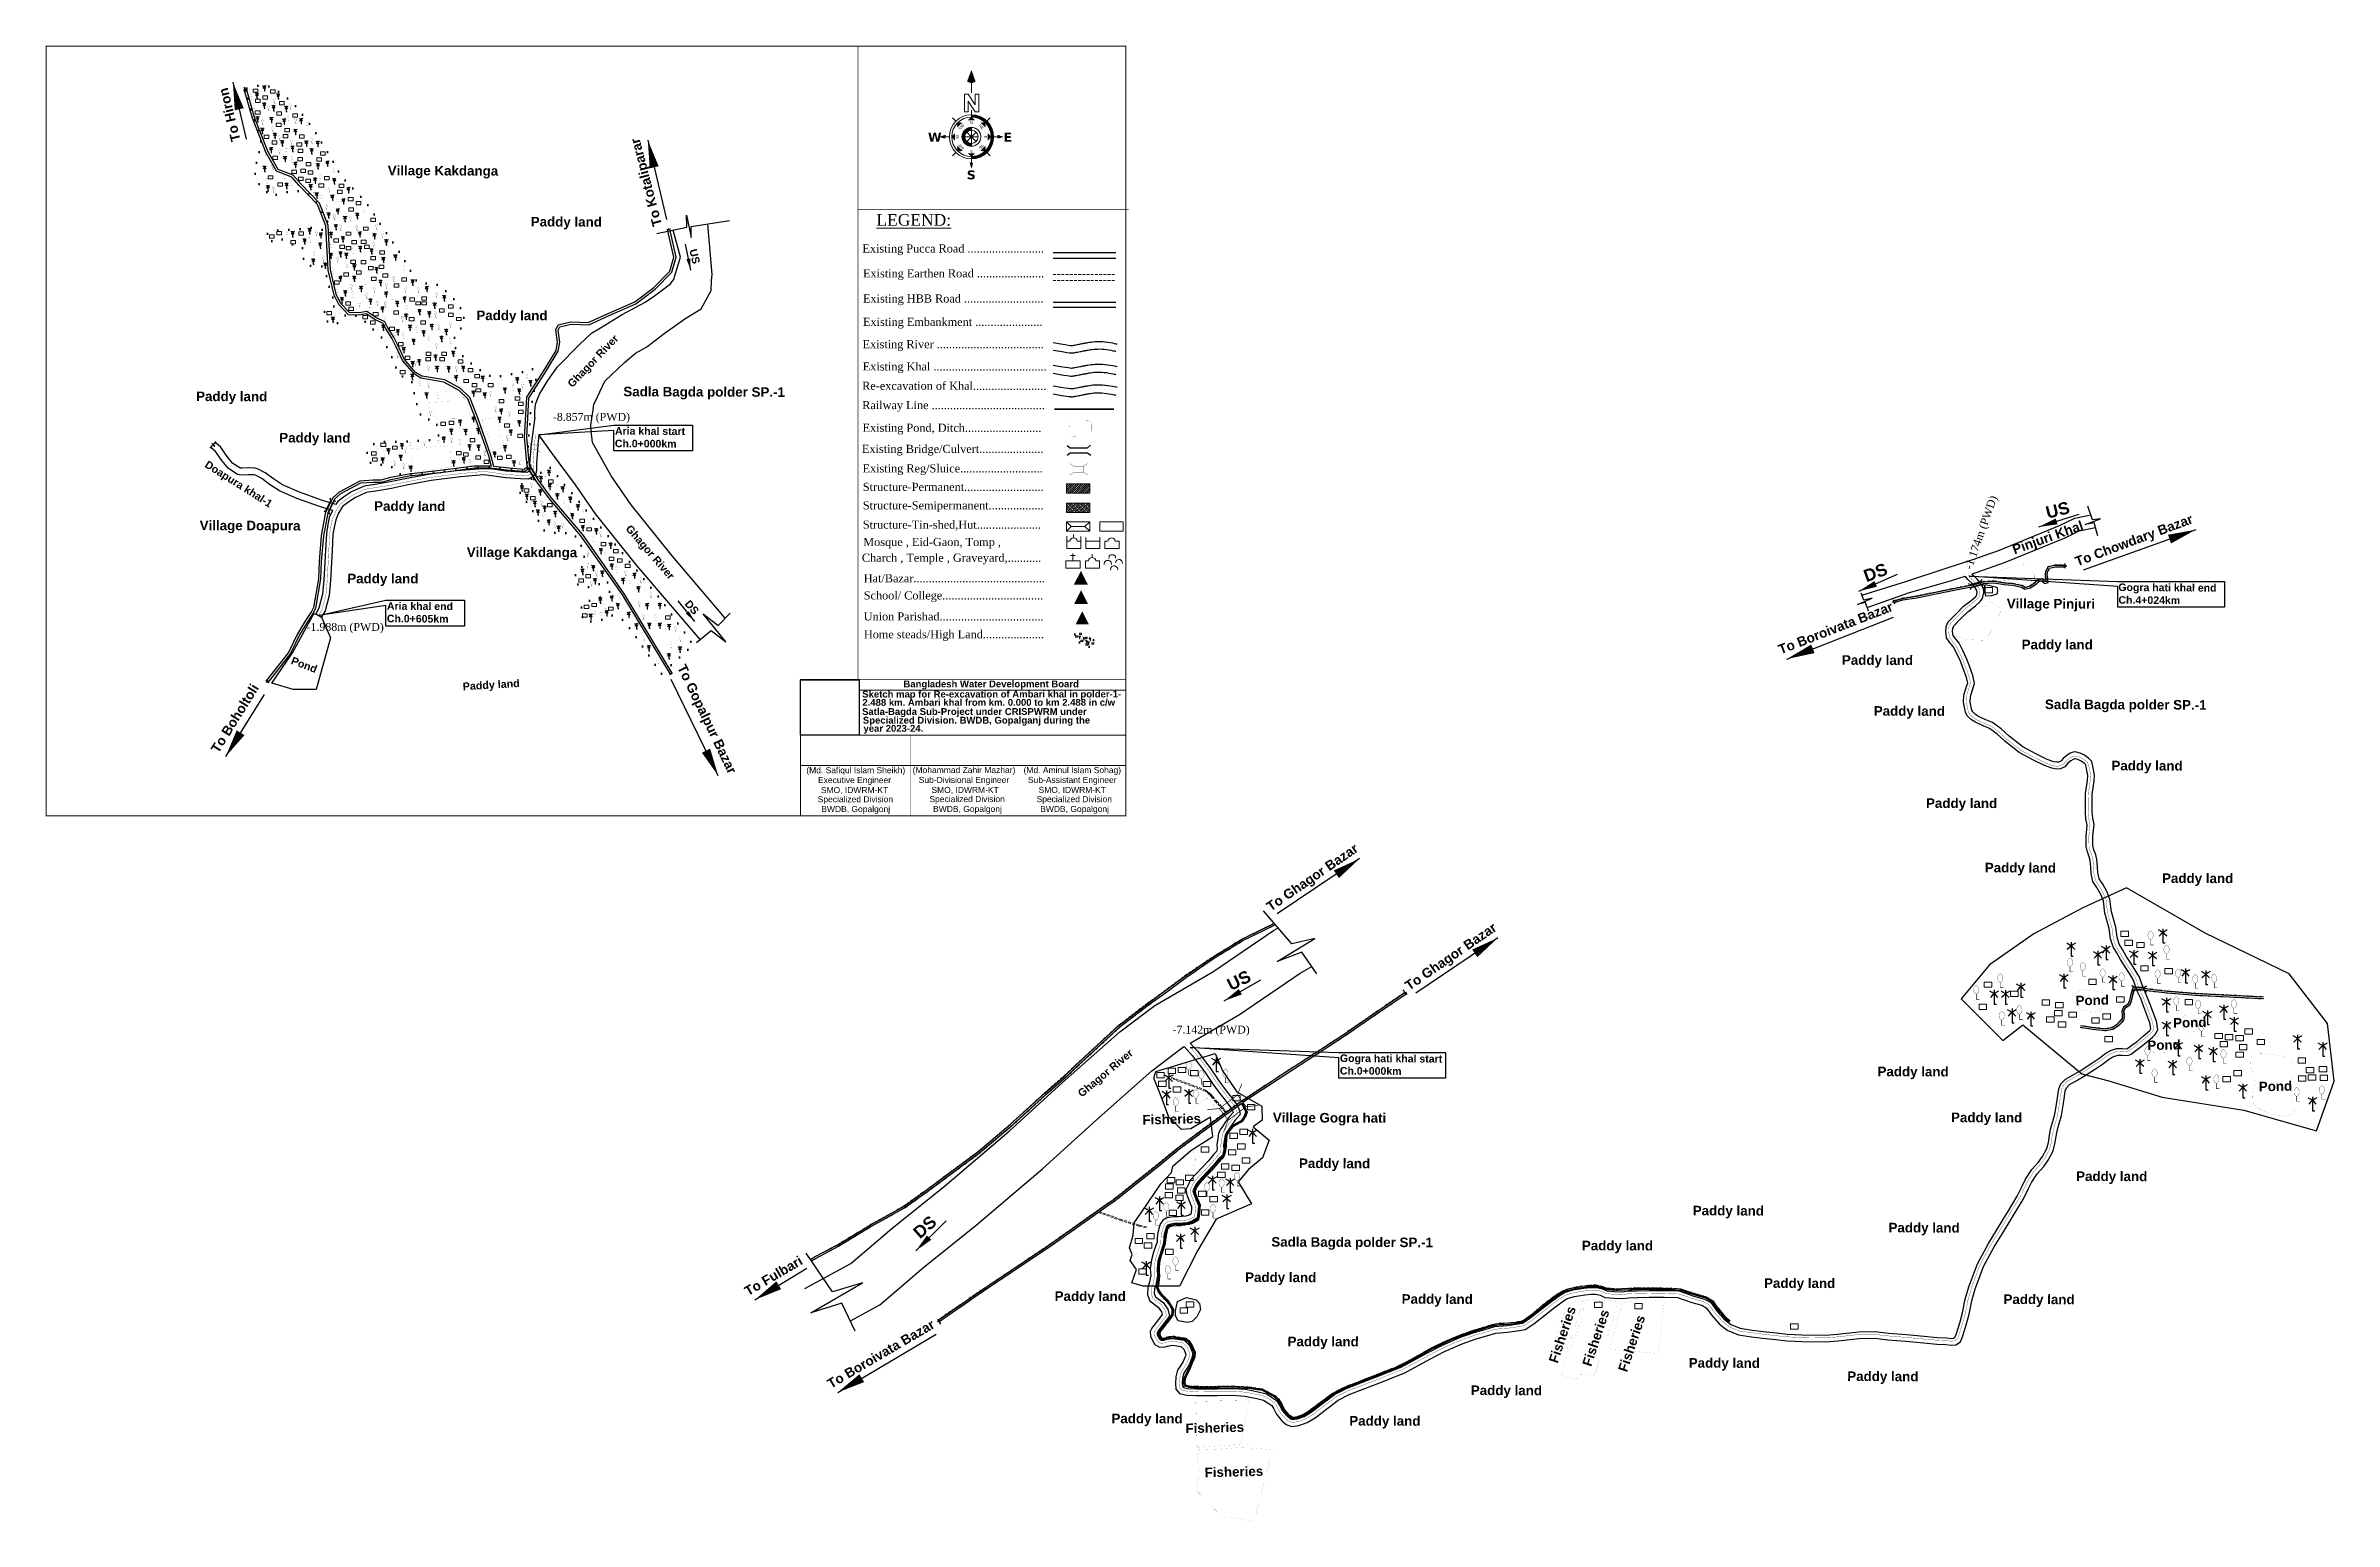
# Model space of a CAD drawing. Header units: millimetres. Extents: x -60726 to 103, y -105149 to -48.
# Drawn here: x -60530 to -56435, y -105149 to -102509 of the extents above; entities that cross this region are included whole.
import ezdxf
from ezdxf.enums import TextEntityAlignment as Align

# ---------------------------------------------------------------- set-up
doc = ezdxf.new("R2010")
doc.units = ezdxf.units.MM
doc.header["$MEASUREMENT"] = 0
for name, pattern in [('ACAD_ISO02W100', [15, 12, -3]), ('DASHED2', [0.375, 0.25, -0.125]), ('DOT2', [0.125, 0, -0.125]), ('HIDDENX2', [0.75, 0.5, -0.25]), ('PHANTOM2', [1.25, 0.625, -0.125, 0.125, -0.125, 0.125, -0.125])]:
    doc.linetypes.add(name, pattern=pattern)
for name, color, linetype, lineweight in [('Bazar', 97, 'Continuous', 15), ('Bridge or Culvert', 7, 'Continuous', 25), ('Church', 170, 'Continuous', 9), ('Earthan Road', 7, 'DASHED2', 9), ('Eid-Gah', 170, 'Continuous', 9), ('Existing Str', 7, 'PHANTOM2', 35), ('existing-profile', 5, 'ACAD_ISO02W100', 25), ('FRAM', 7, 'Continuous', 50), ('Graveyard', 40, 'Continuous', 9), ('HOUSE', 144, 'Continuous', 18), ('line', 10, 'Continuous', 9), ('Mosque', 170, 'Continuous', 9), ('OUTLINE', 7, 'Continuous', 15), ('p2', 32, 'Continuous', 15), ('PL', 7, 'Continuous', 15), ('Pond or Ditch', 7, 'Continuous', 9), ('Rail Line', 14, 'TRACKS', 35), ('Temple', 170, 'Continuous', 9), ('Tomb', 170, 'Continuous', 9), ('Union', 7, 'Continuous', 15)]:
    doc.layers.add(name, color=color, linetype=linetype, lineweight=lineweight)
for name, color, linetype in [('BC RD', 31, 'Continuous'), ('boundary', 7, 'Continuous'), ('Earthen Emb', 42, 'Continuous'), ('HBB RD', 241, 'Continuous'), ('Home Stead', 151, 'Continuous'), ('Khal', 4, 'Continuous'), ('Proposed khal', 1, 'Continuous'), ('RIVER', 150, 'Continuous'), ('TEXT', 5, 'Continuous'), ('Trees', 77, 'Continuous')]:
    doc.layers.add(name, color=color, linetype=linetype)
doc.styles.add('AR', font='arial.ttf', dxfattribs={"height": 450})
doc.styles.add('b', font='times.ttf')
doc.styles.add('LEG', font='romantic.ttf')
doc.styles.add('Romans', font='arial.ttf')
doc.styles.get("Standard").update_dxf_attribs({"font": 'arial.ttf'})
doc.styles.add('sum', font='arialbd.ttf')
doc.linetypes.add('TRACKS', pattern='A,0.15,[130,ltypeshp.shx,S=0.25,R=0,X=0,Y=0],0.15', length=0.3)
doc.dimstyles.get("Standard").update_dxf_attribs({"dimtxt": 0.18, "dimasz": 0.18, "dimexe": 0.18, "dimexo": 0.0625, "dimgap": 0.09, "dimtad": 0, "dimtih": 1, "dimtoh": 1, "dimdec": 4, "dimzin": 0, "dimdsep": 46, "dimtxsty": 'Standard', "dimblk": 'DATUMBLANK', "dimcen": 0.09, "dimadec": 0, "dimazin": 0, "dimtfac": 1, "dimtdec": 4, "dimtofl": 0, "dimtmove": 0, "dimatfit": 3, "dimfxl": 1, "dimtolj": 1, "dimtzin": 0, "dimarcsym": 0})
picture_1 = doc.add_image_def('image1.png', size_in_pixel=(204, 192))
pattern_1 = [(360, (26.19663, 31.512), (2e-14, 0.2822134), [])]
pattern_2 = [(360, (26.19663, 27.11894), (2e-14, 0.2822134), [])]
pattern_3 = [(180, (26.19663, 27.11894), (2e-14, 0.2822134), [])]
pattern_4 = [(45, (26.19663, 27.11894), (-0.199555, 0.199555), [])]
pattern_5 = [(90, (26.19663, 27.11894), (-0.2822134, 2e-14), [])]
pattern_6 = [(135, (26.19663, 27.11894), (-0.199555, -0.199555), [])]
pattern_7 = [(180, (26.19663, 27.11894), (-2e-14, -0.2822134), [])]
pattern_8 = [(225, (26.19663, 27.11894), (0.199555, -0.199555), [])]
pattern_9 = [(270, (26.19663, 27.11894), (0.2822134, -2e-14), [])]
pattern_10 = [(315, (26.19663, 27.11894), (0.199555, 0.199555), [])]

msp = doc.modelspace()

# ---------------------------------------------------------------- texts
at = {"layer": 'FRAM', "linetype": 'Continuous', "lineweight": -3, "style": 'AR'}
for s, p in [('(Md. Safiqul Islam Sheikh)   ', (-59074.4, -103810.9)), ('(Mohammad Zahir Mazhar)      ', (-58874.4, -103810.6)), ('Executive Engineer     ', (-59072.4, -103828.6)), ('SMO, IDWRM-KT     ', (-59072.4, -103846.5)), ('Sub-Divisional Engineer       ', (-58872.4, -103828.3)), ('SMO, IDWRM-KT      ', (-58872.4, -103846.2)), ('Specialized Division     ', (-59070.9, -103862.9)), ('BWDB, Gopalgonj     ', (-59070.3, -103880.5)), ('Specialized Division     ', (-58870.9, -103862.6)), ('BWDB, Gopalgonj     ', (-58870.3, -103880.2))]:
    msp.add_text(s, height=10.859, dxfattribs=at).set_placement(p, align=Align.CENTER)
at = {"layer": 'FRAM', "linetype": 'Continuous', "style": 'AR'}
for s, p in [('(Md. Aminul Islam Sohag)     ', (-58682.7, -103810.7)), ('Sub-Assistant Engineer      ', (-58680.7, -103828.3)), ('SMO, IDWRM-KT      ', (-58680.7, -103846.2)), ('Specialized Division     ', (-58679.2, -103862.7)), ('BWDB, Gopalgonj     ', (-58678.6, -103880.3))]:
    msp.add_text(s, height=10.859, dxfattribs=at).set_placement(p, align=Align.CENTER)
at = {"layer": 'OUTLINE', "style": 'LEG'}
msp.add_text('%%ULEGEND:', height=20.67, dxfattribs=at).set_placement((-59043.7, -102831.1))
at = {"layer": 'OUTLINE', "ltscale": 0.1, "style": 'b'}
for s, p in [('Railway Line .....................................', (-59069.1, -103159.4)), (' Existing Reg/Sluice...........................', (-59074.1, -103272.6)), ('Structure-Permanent..........................', (-59068.1, -103305.7)), ('Structure-Semipermanent..................', (-59068.1, -103338.8)), ('Mosque , Eid-Gaon, Tomp ,', (-59067.3, -103404.3)), ('Structure-Tin-shed,Hut.....................', (-59068.1, -103373.3)), ('Charch , Temple , Graveyard,........... ', (-59069.8, -103432.5)), ('Home steads/High Land....................', (-59066.2, -103569.5))]:
    msp.add_text(s, height=14.498, dxfattribs=at).set_placement(p)
at = {"layer": 'OUTLINE', "ltscale": 0.1, "attachment_point": 1, "style": 'b'}
for s, insert, char_height, width in [('Existing Pucca Road .........................', (-59068.8, -102864.6), 14.498, 676.447), ('Existing Earthen Road ......................', (-59067.8, -102909.1), 14.498, 676.447), ('Existing HBB Road ..........................', (-59067.8, -102954.1), 14.498, 676.447), ('Existing Embankment ......................', (-59067.8, -102995.9), 14.498, 676.447), (' Existing River ...................................', (-59074, -103035.9), 14.498, 676.447), ('Re-excavation of Khal........................', (-59069.3, -103110.3), 14.498, 676.447), ('Existing Khal .....................................', (-59068.3, -103075.7), 14.498, 676.447), ('-8.857m (PWD)', (-59622.8, -103166.2), 14.074, 656.688), (' Existing Pond, Ditch.........................', (-59074, -103185.4), 14.498, 676.447), (' Existing Bridge/Culvert.....................', (-59075.2, -103223.2), 14.498, 676.447), ('Hat/Bazar...........................................', (-59066.5, -103454.8), 14.498, 676.447), ('School/ College.................................', (-59066.5, -103485.4), 14.498, 676.447), ('-1.988m (PWD)', (-60063.5, -103542.1), 14.074, 656.688), ('Union Parishad..................................', (-59066.5, -103523), 14.498, 676.447), ('-7.142m (PWD)', (-58514, -104262.6), 14.074, 656.688)]:
    msp.add_mtext(s, dxfattribs=dict(at, insert=insert, char_height=char_height, width=width))
at = {"layer": 'OUTLINE', "ltscale": 0.1, "insert": (-57097.5, -103442.7), "char_height": 14.074, "width": 656.688, "attachment_point": 1, "rotation": 70.4669, "style": 'b'}
msp.add_mtext('-1.174m (PWD)', dxfattribs=at)
at = {"layer": 'TEXT', "color": 7, "lineweight": 25, "style": 'sum'}
for s, height, p in [('Gogra hati khal end', 13.472, (-56821.5, -103484.8)), ('Ch.4+024km', 13.47, (-56821.3, -103507.5))]:
    msp.add_text(s, height=height, rotation=359.6306, dxfattribs=at).set_placement(p)
at = {"layer": 'TEXT', "color": 7, "style": 'sum'}
for s, p in [('Sketch map for Re-excavation of Ambari khal in polder-1-', (-58837.5, -103675.4)), ('2.488 km. Ambari khal from km. 0.000 to km 2.488 in c/w   ', (-58835.7, -103690.2)), ('Bangladesh Water Development Board', (-58838.5, -103657.2)), (' Satla-Bagda Sub-Project under CRISPWRM under    ', (-58861.4, -103706.6)), ('Specialized Division. BWDB, Gopalganj during the ', (-58862.4, -103722.1)), ('year 2023-24. ', (-59011.1, -103736.7))]:
    msp.add_text(s, height=12.182, rotation=0.0165, dxfattribs=at).set_placement(p, align=Align.CENTER)
at = {"layer": 'TEXT', "color": 7, "attachment_point": 1, "style": 'sum'}
for s, insert, char_height, width, rotation in [('To Hiron\\P ', (-60198, -102682.3), 17.09, 330.747, 103.7638), ('To Kotaliparar\\P ', (-59443.8, -102834), 17.086, 330.747, 104.593), ('Village Kakdanga', (-59918.2, -102723.7), 17.086, 330.747, 359.7933), ('Paddy land', (-59662.3, -102815.3), 17.09, 330.747, 359.7933), ('US', (-59365.4, -102871.5), 13.69, 265.021, 283.7067), ('Paddy land', (-59759.6, -102982.9), 17.09, 330.747, 359.7933), ('Ghagor River', (-59597.9, -103112.2), 13.691, 265.021, 46.2498), ('Paddy land', (-60261.1, -103127.8), 17.09, 330.747, 359.7933), ('Sadla Bagda polder SP.-1', (-59496.6, -103119.3), 17.086, 330.747, 359.7933), ('Aria khal start\\PCh.0+000km', (-59511.6, -103191.5), 13.472, 260.781, 359.6306), ('Paddy land', (-60112.3, -103201.8), 17.09, 330.747, 359.7933), ('Doapura khal-1 ', (-60239.6, -103250.6), 13.691, 265.021, 327.6441), ('Paddy land', (-59942.5, -103324.2), 17.09, 330.747, 359.7933), ('US', (-56953.3, -103334.3), 21.91, 424.034, 14.0231), ('To Chowdary Bazar', (-56901, -103424.8), 17.086, 330.747, 20.5133), ('Village Doapura', (-60254.7, -103358.8), 17.086, 330.747, 359.7933), ('Ghagor River', (-59483.1, -103365), 13.691, 265.021, 310.9096), ('Pinjuri Khal', (-57013.1, -103403.2), 17.086, 330.747, 19.7015), ('Village Kakdanga', (-59776.8, -103406.6), 17.086, 330.747, 359.7933), ('DS', (-57279.9, -103448.7), 21.91, 424.034, 20.3936), ('Paddy land', (-59990.6, -103453.7), 17.09, 330.747, 359.7933), ('Aria khal end\\PCh.0+605km', (-59919.6, -103504.8), 13.472, 260.781, 359.6306), ('DS', (-59377.5, -103499.5), 13.69, 265.021, 310.9096), ('To Boroivata Bazar', (-57431.9, -103582.4), 17.086, 330.747, 21.2451), ('Village Pinjuri', (-57021.1, -103498.7), 17.086, 330.747, 359.7933), ('Paddy land', (-57316.1, -103599.7), 17.09, 330.747, 359.7933), ('Paddy land', (-56994.5, -103571.9), 17.09, 330.747, 359.7933), ('Pond', (-60087.6, -103602), 13.69, 265.021, 339.1551), ('Paddy land', (-59784.4, -103648.8), 13.69, 265.021, 3.3481), ('To Gopalpur Bazar ', (-59385.2, -103613.9), 17.086, 330.747, 295.6204), ('To Boholtoli ', (-60235.8, -103767.3), 17.086, 330.747, 58.2396), ('Sadla Bagda polder SP.-1', (-56952.8, -103679), 17.086, 330.747, 359.7933), ('Paddy land', (-57259.1, -103690.8), 17.09, 330.747, 359.7933), ('Paddy land', (-56833.8, -103788.6), 17.09, 330.747, 359.7933), ('Paddy land', (-57165.6, -103855.8), 17.09, 330.747, 359.7933), ('To Ghagor Bazar', (-58347.9, -104044.7), 17.086, 330.747, 34.5939), ('Paddy land', (-57060.4, -103971.2), 17.09, 330.747, 359.7933), ('Paddy land', (-56743.2, -103990.1), 17.09, 330.747, 359.7933), ('To Ghagor Bazar', (-58100.2, -104186.3), 17.086, 330.747, 34.5939), ('US', (-58419.1, -104181.1), 21.91, 424.034, 26.3594), ('Pond', (-56898.2, -104209.3), 17.09, 330.747, 1.4038), ('Pond', (-56723.7, -104249.2), 17.09, 330.747, 1.4038), ('Pond', (-56769.7, -104289.4), 17.09, 330.747, 1.4038), ('Ghagor River', (-58685.1, -104380.9), 13.691, 265.021, 39.7511), ('Gogra hati khal start\\PCh.0+000km', (-58214.3, -104314.1), 13.472, 260.781, 359.6306), ('Paddy land', (-57252.4, -104336), 17.09, 330.747, 359.7933), ('Pond', (-56570.4, -104363.2), 17.09, 330.747, 1.4038), ('Fisheries', (-58568.1, -104422.6), 17.09, 330.747, 1.4038), ('Village Gogra hati', (-58334.4, -104418.5), 17.086, 330.747, 359.7933), ('Paddy land', (-57120.8, -104418.2), 17.09, 330.747, 359.7933), ('Paddy land', (-58287.6, -104500.3), 17.09, 330.747, 359.7933), ('Paddy land', (-56897, -104523.4), 17.09, 330.747, 359.7933), ('Paddy land', (-57583, -104584.9), 17.09, 330.747, 359.7933), ('DS', (-58980.4, -104628.7), 21.91, 424.034, 41.4993), ('Paddy land', (-57232.7, -104615.4), 17.09, 330.747, 359.7933), ('Sadla Bagda polder SP.-1', (-58337.1, -104641), 17.086, 330.747, 359.7933), ('Paddy land', (-57781.4, -104647.4), 17.09, 330.747, 359.7933), ('To Fulbari', (-59282.1, -104732.1), 17.09, 330.747, 30.4077), ('Paddy land', (-58384, -104704.2), 17.09, 330.747, 359.7933), ('Paddy land', (-58724.8, -104738), 17.09, 330.747, 359.7933), ('Paddy land', (-58103.9, -104743.1), 17.09, 330.747, 359.7933), ('Paddy land', (-57455.4, -104714.7), 17.09, 330.747, 359.7933), ('Paddy land', (-57027, -104743.6), 17.09, 330.747, 359.7933), ('Fisheries', (-57841.2, -104862.4), 17.09, 330.747, 71.5872), ('Fisheries', (-57781.2, -104868.3), 17.09, 330.747, 71.5872), ('Fisheries', (-57717.1, -104878.4), 17.09, 330.747, 71.5872), ('To Boroivata Bazar', (-59133.9, -104897.8), 17.086, 330.747, 30.4077), ('Paddy land', (-58308, -104819.1), 17.09, 330.747, 359.7933), ('Paddy land', (-57590.2, -104857.5), 17.09, 330.747, 359.7933), ('Paddy land', (-57980.1, -104906.5), 17.09, 330.747, 359.7933), ('Paddy land', (-57306.5, -104881.4), 17.09, 330.747, 359.7933), ('Paddy land', (-58623.2, -104956.9), 17.09, 330.747, 359.7933), ('Fisheries', (-58491, -104974.8), 17.09, 330.747, 1.4038), ('Paddy land', (-58197.6, -104961.1), 17.09, 330.747, 359.7933), ('Fisheries', (-58456.7, -105053.7), 17.09, 330.747, 1.4038)]:
    msp.add_mtext(s, dxfattribs=dict(at, insert=insert, char_height=char_height, width=width, rotation=rotation))

# ---------------------------------------------------------------- blocks, each defined once
blk = doc.blocks.new('A$C3B865840')
at = {"layer": 'Bridge or Culvert', "color": 7, "linetype": 'Continuous', "lineweight": 30}
for points in [[(0, 44), (14, 33), (91, 33), (105, 44)], [(0, 0), (14, 11), (91, 11), (105, 0)]]:
    blk.add_lwpolyline(points, dxfattribs=at)
blk = doc.blocks.new('A$C5FE22593')
h = blk.add_hatch()
h.set_pattern_fill('_USER', color=11, scale=0.282213, style=0, pattern_type=0)
h.set_pattern_definition(pattern_1)
h.paths.add_polyline_path([(26.2, 66.8), (23.8, 60.2), (26.2, 59.3), (28.5, 60.2)])
h = blk.add_hatch()
h.set_pattern_fill('_USER', color=11, scale=0.282213, style=0, pattern_type=0)
h.set_pattern_definition(pattern_1)
h.paths.add_polyline_path([(26.2, 66.8), (23.8, 60.2), (26.2, 59.3), (28.5, 60.2)])
h = blk.add_hatch()
h.set_pattern_fill('_USER', color=11, scale=0.282213, style=0, pattern_type=0)
h.set_pattern_definition(pattern_1)
h.paths.add_polyline_path([(26.2, 66.8), (23.8, 60.2), (26.2, 59.3), (28.5, 60.2)])
h = blk.add_hatch()
h.set_pattern_fill('_USER', color=11, scale=0.282213, style=0, pattern_type=0)
h.set_pattern_definition(pattern_1)
h.paths.add_polyline_path([(26.2, 66.8), (23.8, 60.2), (26.2, 59.3), (28.5, 60.2)])
h = blk.add_hatch()
h.set_pattern_fill('_USER', color=11, scale=0.282213, style=0, pattern_type=0)
h.set_pattern_definition(pattern_3)
h.paths.add_polyline_path([(10.7, 26.2), (10.2, 27.1), (10.7, 28.1), (7.4, 27.1)])
h = blk.add_hatch()
h.set_pattern_fill('_USER', color=11, scale=0.282213, style=0, pattern_type=0)
h.set_pattern_definition(pattern_3)
h.paths.add_polyline_path([(10.7, 26.2), (10.2, 27.1), (10.7, 28.1), (7.4, 27.1)])
h = blk.add_hatch()
h.set_pattern_fill('_USER', color=11, scale=0.282213, style=0, pattern_type=0)
h.set_pattern_definition(pattern_3)
h.paths.add_polyline_path([(10.7, 26.2), (10.2, 27.1), (10.7, 28.1), (7.4, 27.1)])
h = blk.add_hatch()
h.set_pattern_fill('_USER', color=11, scale=0.282213, style=0, pattern_type=0)
h.set_pattern_definition(pattern_3)
h.paths.add_polyline_path([(10.7, 26.2), (10.2, 27.1), (10.7, 28.1), (7.4, 27.1)])
h = blk.add_hatch()
h.set_pattern_fill('_USER', color=11, scale=0.282213, angle=180, style=0, pattern_type=0)
h.set_pattern_definition(pattern_7)
h.paths.add_polyline_path([(16.3, 29), (14.4, 27.1), (16.3, 25.2)])
h = blk.add_hatch()
h.set_pattern_fill('_USER', color=11, scale=0.282213, angle=180, style=0, pattern_type=0)
h.set_pattern_definition(pattern_7)
h.paths.add_polyline_path([(16.3, 29), (14.4, 27.1), (16.3, 25.2)])
h = blk.add_hatch()
h.set_pattern_fill('_USER', color=11, scale=0.282213, angle=180, style=0, pattern_type=0)
h.set_pattern_definition(pattern_7)
h.paths.add_polyline_path([(16.3, 29), (14.4, 27.1), (16.3, 25.2)])
h = blk.add_hatch()
h.set_pattern_fill('_USER', color=11, scale=0.282213, angle=180, style=0, pattern_type=0)
h.set_pattern_definition(pattern_7)
h.paths.add_polyline_path([(16.3, 29), (14.4, 27.1), (16.3, 25.2)])
h = blk.add_hatch()
h.set_pattern_fill('_USER', color=11, scale=0.282213, angle=135, style=0, pattern_type=0)
h.set_pattern_definition(pattern_6)
h.paths.add_polyline_path([(20.5, 35.4), (17.9, 35.4), (17.9, 32.8)])
h = blk.add_hatch()
h.set_pattern_fill('_USER', color=11, scale=0.282213, angle=135, style=0, pattern_type=0)
h.set_pattern_definition(pattern_6)
h.paths.add_polyline_path([(20.5, 35.4), (17.9, 35.4), (17.9, 32.8)])
h = blk.add_hatch()
h.set_pattern_fill('_USER', color=11, scale=0.282213, angle=135, style=0, pattern_type=0)
h.set_pattern_definition(pattern_6)
h.paths.add_polyline_path([(20.5, 35.4), (17.9, 35.4), (17.9, 32.8)])
h = blk.add_hatch()
h.set_pattern_fill('_USER', color=11, scale=0.282213, angle=135, style=0, pattern_type=0)
h.set_pattern_definition(pattern_6)
h.paths.add_polyline_path([(20.5, 35.4), (17.9, 35.4), (17.9, 32.8)])
h = blk.add_hatch(color=11)
h.paths.add_polyline_path([(26.2, 15.4), (26.2, 13.9, 1), (26.2, 40.3), (26.2, 38.9, -1)])
h.paths.add_polyline_path([(26.2, 31.1), (26.2, 32.8, 1), (26.2, 21.5), (26.2, 23.1, -1)])
h = blk.add_hatch(color=11)
h.paths.add_polyline_path([(26.2, 15.4), (26.2, 13.9, 1), (26.2, 40.3), (26.2, 38.9, -1)])
h.paths.add_polyline_path([(26.2, 31.1), (26.2, 32.8, 1), (26.2, 21.5), (26.2, 23.1, -1)])
h = blk.add_hatch(color=11)
h.paths.add_polyline_path([(26.2, 15.4), (26.2, 13.9, 1), (26.2, 40.3), (26.2, 38.9, -1)])
h.paths.add_polyline_path([(26.2, 31.1), (26.2, 32.8, 1), (26.2, 21.5), (26.2, 23.1, -1)])
h = blk.add_hatch(color=11)
h.paths.add_polyline_path([(26.2, 15.4), (26.2, 13.9, 1), (26.2, 40.3), (26.2, 38.9, -1)])
h.paths.add_polyline_path([(26.2, 31.1), (26.2, 32.8, 1), (26.2, 21.5), (26.2, 23.1, -1)])
h = blk.add_hatch()
h.set_pattern_fill('_USER', color=11, scale=0.282213, style=0, pattern_type=0)
h.set_pattern_definition(pattern_2)
h.paths.add_polyline_path([(26.2, 31.1), (26.2, 32.8, 0.414214), (20.6, 27.1, 0.414214), (26.2, 21.5), (26.2, 23.1, -0.414214), (22.2, 27.1, -0.414214)])
h = blk.add_hatch()
h.set_pattern_fill('_USER', color=11, scale=0.282213, style=0, pattern_type=0)
h.set_pattern_definition(pattern_2)
h.paths.add_polyline_path([(26.2, 31.1), (26.2, 32.8, 0.414214), (20.6, 27.1, 0.414214), (26.2, 21.5), (26.2, 23.1, -0.414214), (22.2, 27.1, -0.414214)])
h = blk.add_hatch()
h.set_pattern_fill('_USER', color=11, scale=0.282213, style=0, pattern_type=0)
h.set_pattern_definition(pattern_2)
h.paths.add_polyline_path([(26.2, 31.1), (26.2, 32.8, 0.414214), (20.6, 27.1, 0.414214), (26.2, 21.5), (26.2, 23.1, -0.414214), (22.2, 27.1, -0.414214)])
h = blk.add_hatch()
h.set_pattern_fill('_USER', color=11, scale=0.282213, style=0, pattern_type=0)
h.set_pattern_definition(pattern_2)
h.paths.add_polyline_path([(26.2, 31.1), (26.2, 32.8, 0.414214), (20.6, 27.1, 0.414214), (26.2, 21.5), (26.2, 23.1, -0.414214), (22.2, 27.1, -0.414214)])
h = blk.add_hatch()
h.set_pattern_fill('_USER', color=11, scale=0.282213, angle=90, style=0, pattern_type=0)
h.set_pattern_definition(pattern_5)
h.paths.add_polyline_path([(28.1, 37), (26.2, 38.9), (24.3, 37)])
h = blk.add_hatch()
h.set_pattern_fill('_USER', color=11, scale=0.282213, angle=90, style=0, pattern_type=0)
h.set_pattern_definition(pattern_5)
h.paths.add_polyline_path([(28.1, 37), (26.2, 38.9), (24.3, 37)])
h = blk.add_hatch()
h.set_pattern_fill('_USER', color=11, scale=0.282213, angle=90, style=0, pattern_type=0)
h.set_pattern_definition(pattern_5)
h.paths.add_polyline_path([(28.1, 37), (26.2, 38.9), (24.3, 37)])
h = blk.add_hatch()
h.set_pattern_fill('_USER', color=11, scale=0.282213, angle=90, style=0, pattern_type=0)
h.set_pattern_definition(pattern_5)
h.paths.add_polyline_path([(28.1, 37), (26.2, 38.9), (24.3, 37)])
h = blk.add_hatch()
h.set_pattern_fill('_USER', color=11, scale=0.282213, style=0, pattern_type=0)
h.set_pattern_definition(pattern_2)
h.paths.add_polyline_path([(39.4, 27.1, 0.414214), (26.2, 40.3), (26.2, 38.9, -0.414214), (38, 27.1, -0.414214), (26.2, 15.4), (26.2, 13.9, 0.414214)])
h = blk.add_hatch()
h.set_pattern_fill('_USER', color=11, scale=0.282213, style=0, pattern_type=0)
h.set_pattern_definition(pattern_2)
h.paths.add_polyline_path([(39.4, 27.1, 0.414214), (26.2, 40.3), (26.2, 38.9, -0.414214), (38, 27.1, -0.414214), (26.2, 15.4), (26.2, 13.9, 0.414214)])
h = blk.add_hatch()
h.set_pattern_fill('_USER', color=11, scale=0.282213, style=0, pattern_type=0)
h.set_pattern_definition(pattern_2)
h.paths.add_polyline_path([(39.4, 27.1, 0.414214), (26.2, 40.3), (26.2, 38.9, -0.414214), (38, 27.1, -0.414214), (26.2, 15.4), (26.2, 13.9, 0.414214)])
h = blk.add_hatch()
h.set_pattern_fill('_USER', color=11, scale=0.282213, style=0, pattern_type=0)
h.set_pattern_definition(pattern_2)
h.paths.add_polyline_path([(39.4, 27.1, 0.414214), (26.2, 40.3), (26.2, 38.9, -0.414214), (38, 27.1, -0.414214), (26.2, 15.4), (26.2, 13.9, 0.414214)])
h = blk.add_hatch()
h.set_pattern_fill('_USER', color=11, scale=0.282213, angle=45, style=0, pattern_type=0)
h.set_pattern_definition(pattern_4)
h.paths.add_polyline_path([(34.5, 32.8), (34.5, 35.4), (31.9, 35.4)])
h = blk.add_hatch()
h.set_pattern_fill('_USER', color=11, scale=0.282213, angle=45, style=0, pattern_type=0)
h.set_pattern_definition(pattern_4)
h.paths.add_polyline_path([(34.5, 32.8), (34.5, 35.4), (31.9, 35.4)])
h = blk.add_hatch()
h.set_pattern_fill('_USER', color=11, scale=0.282213, angle=45, style=0, pattern_type=0)
h.set_pattern_definition(pattern_4)
h.paths.add_polyline_path([(34.5, 32.8), (34.5, 35.4), (31.9, 35.4)])
h = blk.add_hatch()
h.set_pattern_fill('_USER', color=11, scale=0.282213, angle=45, style=0, pattern_type=0)
h.set_pattern_definition(pattern_4)
h.paths.add_polyline_path([(34.5, 32.8), (34.5, 35.4), (31.9, 35.4)])
h = blk.add_hatch()
h.set_pattern_fill('_USER', color=11, scale=0.282213, style=0, pattern_type=0)
h.set_pattern_definition(pattern_2)
h.paths.add_polyline_path([(36.1, 29), (36.1, 25.2), (38, 27.1)])
h = blk.add_hatch()
h.set_pattern_fill('_USER', color=11, scale=0.282213, style=0, pattern_type=0)
h.set_pattern_definition(pattern_2)
h.paths.add_polyline_path([(36.1, 29), (36.1, 25.2), (38, 27.1)])
h = blk.add_hatch()
h.set_pattern_fill('_USER', color=11, scale=0.282213, style=0, pattern_type=0)
h.set_pattern_definition(pattern_2)
h.paths.add_polyline_path([(36.1, 29), (36.1, 25.2), (38, 27.1)])
h = blk.add_hatch()
h.set_pattern_fill('_USER', color=11, scale=0.282213, style=0, pattern_type=0)
h.set_pattern_definition(pattern_2)
h.paths.add_polyline_path([(36.1, 29), (36.1, 25.2), (38, 27.1)])
h = blk.add_hatch()
h.set_pattern_fill('_USER', color=11, scale=0.282213, style=0, pattern_type=0)
h.set_pattern_definition(pattern_2)
h.paths.add_polyline_path([(45, 27.1), (41.7, 28.1), (42.2, 27.1), (41.7, 26.2)])
h = blk.add_hatch()
h.set_pattern_fill('_USER', color=11, scale=0.282213, style=0, pattern_type=0)
h.set_pattern_definition(pattern_2)
h.paths.add_polyline_path([(45, 27.1), (41.7, 28.1), (42.2, 27.1), (41.7, 26.2)])
h = blk.add_hatch()
h.set_pattern_fill('_USER', color=11, scale=0.282213, style=0, pattern_type=0)
h.set_pattern_definition(pattern_2)
h.paths.add_polyline_path([(45, 27.1), (41.7, 28.1), (42.2, 27.1), (41.7, 26.2)])
h = blk.add_hatch()
h.set_pattern_fill('_USER', color=11, scale=0.282213, style=0, pattern_type=0)
h.set_pattern_definition(pattern_2)
h.paths.add_polyline_path([(45, 27.1), (41.7, 28.1), (42.2, 27.1), (41.7, 26.2)])
h = blk.add_hatch()
h.set_pattern_fill('_USER', color=11, scale=0.282213, angle=-135, style=0, pattern_type=0)
h.set_pattern_definition(pattern_8)
h.paths.add_polyline_path([(17.9, 21.5), (17.9, 18.8), (20.5, 18.8)])
h = blk.add_hatch()
h.set_pattern_fill('_USER', color=11, scale=0.282213, angle=-135, style=0, pattern_type=0)
h.set_pattern_definition(pattern_8)
h.paths.add_polyline_path([(17.9, 21.5), (17.9, 18.8), (20.5, 18.8)])
h = blk.add_hatch()
h.set_pattern_fill('_USER', color=11, scale=0.282213, angle=-135, style=0, pattern_type=0)
h.set_pattern_definition(pattern_8)
h.paths.add_polyline_path([(17.9, 21.5), (17.9, 18.8), (20.5, 18.8)])
h = blk.add_hatch()
h.set_pattern_fill('_USER', color=11, scale=0.282213, angle=-135, style=0, pattern_type=0)
h.set_pattern_definition(pattern_8)
h.paths.add_polyline_path([(17.9, 21.5), (17.9, 18.8), (20.5, 18.8)])
h = blk.add_hatch()
h.set_pattern_fill('_USER', color=11, scale=0.282213, angle=-90, style=0, pattern_type=0)
h.set_pattern_definition(pattern_9)
h.paths.add_polyline_path([(24.3, 17.2), (26.2, 15.4), (28.1, 17.2)])
h = blk.add_hatch()
h.set_pattern_fill('_USER', color=11, scale=0.282213, angle=-90, style=0, pattern_type=0)
h.set_pattern_definition(pattern_9)
h.paths.add_polyline_path([(24.3, 17.2), (26.2, 15.4), (28.1, 17.2)])
h = blk.add_hatch()
h.set_pattern_fill('_USER', color=11, scale=0.282213, angle=-90, style=0, pattern_type=0)
h.set_pattern_definition(pattern_9)
h.paths.add_polyline_path([(24.3, 17.2), (26.2, 15.4), (28.1, 17.2)])
h = blk.add_hatch()
h.set_pattern_fill('_USER', color=11, scale=0.282213, angle=-90, style=0, pattern_type=0)
h.set_pattern_definition(pattern_9)
h.paths.add_polyline_path([(24.3, 17.2), (26.2, 15.4), (28.1, 17.2)])
h = blk.add_hatch()
h.set_pattern_fill('_USER', color=11, scale=0.282213, angle=-45, style=0, pattern_type=0)
h.set_pattern_definition(pattern_10)
h.paths.add_polyline_path([(31.9, 18.8), (34.5, 18.8), (34.5, 21.5)])
h = blk.add_hatch()
h.set_pattern_fill('_USER', color=11, scale=0.282213, angle=-45, style=0, pattern_type=0)
h.set_pattern_definition(pattern_10)
h.paths.add_polyline_path([(31.9, 18.8), (34.5, 18.8), (34.5, 21.5)])
h = blk.add_hatch()
h.set_pattern_fill('_USER', color=11, scale=0.282213, angle=-45, style=0, pattern_type=0)
h.set_pattern_definition(pattern_10)
h.paths.add_polyline_path([(31.9, 18.8), (34.5, 18.8), (34.5, 21.5)])
h = blk.add_hatch()
h.set_pattern_fill('_USER', color=11, scale=0.282213, angle=-45, style=0, pattern_type=0)
h.set_pattern_definition(pattern_10)
h.paths.add_polyline_path([(31.9, 18.8), (34.5, 18.8), (34.5, 21.5)])
h = blk.add_hatch()
h.set_pattern_fill('_USER', color=11, scale=0.282213, style=0, pattern_type=0)
h.set_pattern_definition(pattern_2)
h.paths.add_polyline_path([(27.1, 11.6), (26.2, 11.1), (25.3, 11.6), (26.2, 8.3)])
h = blk.add_hatch()
h.set_pattern_fill('_USER', color=11, scale=0.282213, style=0, pattern_type=0)
h.set_pattern_definition(pattern_2)
h.paths.add_polyline_path([(27.1, 11.6), (26.2, 11.1), (25.3, 11.6), (26.2, 8.3)])
h = blk.add_hatch()
h.set_pattern_fill('_USER', color=11, scale=0.282213, style=0, pattern_type=0)
h.set_pattern_definition(pattern_2)
h.paths.add_polyline_path([(27.1, 11.6), (26.2, 11.1), (25.3, 11.6), (26.2, 8.3)])
h = blk.add_hatch()
h.set_pattern_fill('_USER', color=11, scale=0.282213, style=0, pattern_type=0)
h.set_pattern_definition(pattern_2)
h.paths.add_polyline_path([(27.1, 11.6), (26.2, 11.1), (25.3, 11.6), (26.2, 8.3)])
at = {"color": 11}
for p, q in [((26.2, 53.5), (26.2, 59.3)), ((26.2, 53.5), (26.2, 59.3)), ((26.2, 53.5), (26.2, 59.3)), ((26.2, 53.5), (26.2, 59.3)), ((26.2, 40.3), (26.2, 43.1)), ((26.2, 40.3), (26.2, 43.1)), ((26.2, 40.3), (26.2, 43.1)), ((26.2, 40.3), (26.2, 43.1)), ((16.9, 36.5), (14.9, 38.4)), ((16.9, 36.5), (14.9, 38.4)), ((16.9, 36.5), (14.9, 38.4)), ((16.9, 36.5), (14.9, 38.4)), ((23.4, 24.3), (29, 29.9)), ((29, 24.3), (23.4, 29.9)), ((29, 29.9), (23.4, 24.3)), ((23.4, 29.9), (29, 24.3)), ((23.4, 24.3), (29, 29.9)), ((29, 24.3), (23.4, 29.9)), ((29, 29.9), (23.4, 24.3)), ((23.4, 29.9), (29, 24.3)), ((23.4, 24.3), (29, 29.9)), ((29, 24.3), (23.4, 29.9)), ((29, 29.9), (23.4, 24.3)), ((23.4, 29.9), (29, 24.3)), ((23.4, 24.3), (29, 29.9)), ((29, 24.3), (23.4, 29.9)), ((29, 29.9), (23.4, 24.3)), ((23.4, 29.9), (29, 24.3)), ((26.2, 40.3), (26.2, 38.9)), ((26.2, 40.3), (26.2, 38.9)), ((26.2, 40.3), (26.2, 38.9)), ((26.2, 40.3), (26.2, 38.9)), ((26.2, 31.1), (26.2, 32.8)), ((26.2, 31.1), (26.2, 32.8)), ((26.2, 31.1), (26.2, 32.8)), ((26.2, 31.1), (26.2, 32.8)), ((26.2, 23.1), (26.2, 31.1)), ((26.2, 31.1), (26.2, 23.1)), ((26.2, 23.1), (26.2, 31.1)), ((26.2, 31.1), (26.2, 23.1)), ((26.2, 23.1), (26.2, 31.1)), ((26.2, 31.1), (26.2, 23.1)), ((26.2, 23.1), (26.2, 31.1)), ((26.2, 31.1), (26.2, 23.1)), ((35.5, 36.5), (37.5, 38.4)), ((35.5, 36.5), (37.5, 38.4)), ((35.5, 36.5), (37.5, 38.4)), ((35.5, 36.5), (37.5, 38.4)), ((13, 27.1), (10.2, 27.1)), ((13, 27.1), (10.2, 27.1)), ((13, 27.1), (10.2, 27.1)), ((13, 27.1), (10.2, 27.1)), ((16.9, 17.8), (14.9, 15.8)), ((16.9, 17.8), (14.9, 15.8)), ((16.9, 17.8), (14.9, 15.8)), ((16.9, 17.8), (14.9, 15.8)), ((22.2, 27.1), (30.2, 27.1)), ((30.2, 27.1), (22.2, 27.1)), ((22.2, 27.1), (30.2, 27.1)), ((30.2, 27.1), (22.2, 27.1)), ((22.2, 27.1), (30.2, 27.1)), ((30.2, 27.1), (22.2, 27.1)), ((22.2, 27.1), (30.2, 27.1)), ((30.2, 27.1), (22.2, 27.1)), ((26.2, 23.1), (26.2, 21.5)), ((26.2, 23.1), (26.2, 21.5)), ((26.2, 23.1), (26.2, 21.5)), ((26.2, 23.1), (26.2, 21.5)), ((26.2, 13.9), (26.2, 15.4)), ((26.2, 13.9), (26.2, 15.4)), ((26.2, 13.9), (26.2, 15.4)), ((26.2, 13.9), (26.2, 15.4)), ((26.2, 13.9), (26.2, 11.1)), ((26.2, 13.9), (26.2, 11.1)), ((26.2, 13.9), (26.2, 11.1)), ((26.2, 13.9), (26.2, 11.1)), ((35.5, 17.8), (37.5, 15.8)), ((35.5, 17.8), (37.5, 15.8)), ((35.5, 17.8), (37.5, 15.8)), ((35.5, 17.8), (37.5, 15.8)), ((39.4, 27.1), (42.2, 27.1)), ((39.4, 27.1), (42.2, 27.1)), ((39.4, 27.1), (42.2, 27.1)), ((39.4, 27.1), (42.2, 27.1))]:
    blk.add_line(p, q, dxfattribs=at)
at = {"color": 1}
for p, q in [((22, 52.7), (24.2, 52.7)), ((22, 42), (22, 52.7)), ((22, 52.7), (24.2, 52.7)), ((22, 42), (22, 52.7)), ((22, 52.7), (24.2, 52.7)), ((22, 42), (22, 52.7)), ((22, 52.7), (24.2, 52.7)), ((22, 42), (22, 52.7)), ((24.2, 42), (22, 42)), ((24.2, 42), (22, 42)), ((24.2, 42), (22, 42)), ((24.2, 42), (22, 42)), ((24.2, 52.7), (28.4, 46.3)), ((24.2, 52.7), (28.4, 46.3)), ((24.2, 52.7), (28.4, 46.3)), ((24.2, 52.7), (28.4, 46.3)), ((24.2, 48.4), (24.2, 42)), ((28.4, 42), (24.2, 48.4)), ((24.2, 48.4), (24.2, 42)), ((28.4, 42), (24.2, 48.4)), ((24.2, 48.4), (24.2, 42)), ((28.4, 42), (24.2, 48.4)), ((24.2, 48.4), (24.2, 42)), ((28.4, 42), (24.2, 48.4)), ((28.4, 52.7), (30.6, 52.7)), ((28.4, 46.3), (28.4, 52.7)), ((28.4, 52.7), (30.6, 52.7)), ((28.4, 46.3), (28.4, 52.7)), ((28.4, 52.7), (30.6, 52.7)), ((28.4, 46.3), (28.4, 52.7)), ((28.4, 52.7), (30.6, 52.7)), ((28.4, 46.3), (28.4, 52.7)), ((30.6, 42), (28.4, 42)), ((30.6, 42), (28.4, 42)), ((30.6, 42), (28.4, 42)), ((30.6, 42), (28.4, 42)), ((30.6, 52.7), (30.6, 42)), ((30.6, 52.7), (30.6, 42)), ((30.6, 52.7), (30.6, 42)), ((30.6, 52.7), (30.6, 42))]:
    blk.add_line(p, q, dxfattribs=at)
at = {"color": 11}
for radius in [13.2, 13.2, 13.2, 13.2, 11.8, 11.8, 11.8, 11.8, 5.64, 5.64, 5.64, 5.64, 3.99, 3.99, 3.99, 3.99]:
    blk.add_circle((26.2, 27.1), radius, dxfattribs=at)
for points in [[(26.2, 66.8), (23.8, 60.2), (26.2, 59.3)], [(26.2, 66.8), (23.8, 60.2), (26.2, 59.3)], [(26.2, 66.8), (23.8, 60.2), (26.2, 59.3)], [(26.2, 66.8), (23.8, 60.2), (26.2, 59.3)], [(26.2, 59.3), (28.5, 60.2), (26.2, 66.8)], [(26.2, 59.3), (28.5, 60.2), (26.2, 66.8)], [(26.2, 59.3), (28.5, 60.2), (26.2, 66.8)], [(26.2, 59.3), (28.5, 60.2), (26.2, 66.8)], [(7.4, 27.1), (10.7, 28.1), (10.2, 27.1)], [(7.4, 27.1), (10.7, 28.1), (10.2, 27.1)], [(7.4, 27.1), (10.7, 28.1), (10.2, 27.1)], [(7.4, 27.1), (10.7, 28.1), (10.2, 27.1)], [(14.4, 27.1), (16.3, 29), (16.3, 25.2)], [(14.4, 27.1), (16.3, 29), (16.3, 25.2)], [(14.4, 27.1), (16.3, 29), (16.3, 25.2)], [(14.4, 27.1), (16.3, 29), (16.3, 25.2)], [(17.9, 35.4), (20.5, 35.4), (17.9, 32.8)], [(17.9, 35.4), (20.5, 35.4), (17.9, 32.8)], [(17.9, 35.4), (20.5, 35.4), (17.9, 32.8)], [(17.9, 35.4), (20.5, 35.4), (17.9, 32.8)], [(26.2, 38.9), (28.1, 37), (24.3, 37)], [(26.2, 38.9), (28.1, 37), (24.3, 37)], [(26.2, 38.9), (28.1, 37), (24.3, 37)], [(26.2, 38.9), (28.1, 37), (24.3, 37)], [(34.5, 35.4), (34.5, 32.8), (31.9, 35.4)], [(34.5, 35.4), (34.5, 32.8), (31.9, 35.4)], [(34.5, 35.4), (34.5, 32.8), (31.9, 35.4)], [(34.5, 35.4), (34.5, 32.8), (31.9, 35.4)], [(38, 27.1), (36.1, 25.2), (36.1, 29)], [(38, 27.1), (36.1, 25.2), (36.1, 29)], [(38, 27.1), (36.1, 25.2), (36.1, 29)], [(38, 27.1), (36.1, 25.2), (36.1, 29)], [(41.7, 28.1), (42.2, 27.1), (45, 27.1)], [(41.7, 28.1), (42.2, 27.1), (45, 27.1)], [(41.7, 28.1), (42.2, 27.1), (45, 27.1)], [(41.7, 28.1), (42.2, 27.1), (45, 27.1)], [(10.7, 26.2), (10.2, 27.1), (7.4, 27.1)], [(10.7, 26.2), (10.2, 27.1), (7.4, 27.1)], [(10.7, 26.2), (10.2, 27.1), (7.4, 27.1)], [(10.7, 26.2), (10.2, 27.1), (7.4, 27.1)], [(17.9, 18.8), (17.9, 21.5), (20.5, 18.8)], [(17.9, 18.8), (17.9, 21.5), (20.5, 18.8)], [(17.9, 18.8), (17.9, 21.5), (20.5, 18.8)], [(17.9, 18.8), (17.9, 21.5), (20.5, 18.8)], [(26.2, 15.4), (24.3, 17.2), (28.1, 17.2)], [(26.2, 15.4), (24.3, 17.2), (28.1, 17.2)], [(26.2, 15.4), (24.3, 17.2), (28.1, 17.2)], [(26.2, 15.4), (24.3, 17.2), (28.1, 17.2)], [(34.5, 18.8), (31.9, 18.8), (34.5, 21.5)], [(34.5, 18.8), (31.9, 18.8), (34.5, 21.5)], [(34.5, 18.8), (31.9, 18.8), (34.5, 21.5)], [(34.5, 18.8), (31.9, 18.8), (34.5, 21.5)], [(45, 27.1), (41.7, 26.2), (42.2, 27.1)], [(45, 27.1), (41.7, 26.2), (42.2, 27.1)], [(45, 27.1), (41.7, 26.2), (42.2, 27.1)], [(45, 27.1), (41.7, 26.2), (42.2, 27.1)], [(26.2, 8.3), (25.3, 11.6), (26.2, 11.1)], [(26.2, 8.3), (25.3, 11.6), (26.2, 11.1)], [(26.2, 8.3), (25.3, 11.6), (26.2, 11.1)], [(26.2, 8.3), (25.3, 11.6), (26.2, 11.1)], [(27.1, 11.6), (26.2, 11.1), (26.2, 8.3)], [(27.1, 11.6), (26.2, 11.1), (26.2, 8.3)], [(27.1, 11.6), (26.2, 11.1), (26.2, 8.3)], [(27.1, 11.6), (26.2, 11.1), (26.2, 8.3)]]:
    blk.add_solid(points, dxfattribs=at)
at = {"color": 11, "style": 'Romans'}
for s, rotation, p in [('W', 90, (18.5, 27.1)), ('W', 90, (18.5, 27.1)), ('W', 90, (18.5, 27.1)), ('W', 90, (18.5, 27.1)), ('NW', 45, (20.8, 32.5)), ('NW', 45, (20.8, 32.5)), ('NW', 45, (20.8, 32.5)), ('NW', 45, (20.8, 32.5)), ('NE', 315, (31.6, 32.5)), ('NE', 315, (31.6, 32.5)), ('NE', 315, (31.6, 32.5)), ('NE', 315, (31.6, 32.5)), ('E', 270, (33.9, 27.1)), ('E', 270, (33.9, 27.1)), ('E', 270, (33.9, 27.1)), ('E', 270, (33.9, 27.1)), ('SW', 135, (20.7, 21.6)), ('SW', 135, (20.7, 21.6)), ('SW', 135, (20.7, 21.6)), ('SW', 135, (20.7, 21.6)), ('SE', 225, (31.7, 21.6)), ('SE', 225, (31.7, 21.6)), ('SE', 225, (31.7, 21.6)), ('SE', 225, (31.7, 21.6))]:
    blk.add_text(s, height=1.69, rotation=rotation, dxfattribs=at).set_placement(p, align=Align.CENTER)
for s, p in [('N', (26.2, 34.7)), ('N', (26.2, 34.7)), ('N', (26.2, 34.7)), ('N', (26.2, 34.7)), ('S', (26.2, 17.6)), ('S', (26.2, 17.6)), ('S', (26.2, 17.6)), ('S', (26.2, 17.6))]:
    blk.add_text(s, height=1.69, dxfattribs=at).set_placement(p, align=Align.CENTER)
at = {"layer": 'p2', "color": 1, "char_height": 5.368, "attachment_point": 5}
for s, insert in [('{\\fVerdana|b1|i0|c0|p34;W}', (4.3, 26.9)), ('{\\fVerdana|b1|i0|c0|p34;W}', (4.3, 26.9)), ('{\\fVerdana|b1|i0|c0|p34;W}', (4.3, 26.9)), ('{\\fVerdana|b1|i0|c0|p34;W}', (4.3, 26.9)), ('{\\fVerdana|b1|i0|c0|p34;E}', (48, 26.9)), ('{\\fVerdana|b1|i0|c0|p34;E}', (48, 26.9)), ('{\\fVerdana|b1|i0|c0|p34;E}', (48, 26.9)), ('{\\fVerdana|b1|i0|c0|p34;E}', (48, 26.9)), ('{\\fVerdana|b1|i0|c0|p34;S}', (26.1, 4.3)), ('{\\fVerdana|b1|i0|c0|p34;S}', (26.1, 4.3)), ('{\\fVerdana|b1|i0|c0|p34;S}', (26.1, 4.3)), ('{\\fVerdana|b1|i0|c0|p34;S}', (26.1, 4.3))]:
    blk.add_mtext(s, dxfattribs=dict(at, insert=insert))
blk = doc.blocks.new('_DatumBlank')
at = {"color": 0, "linetype": 'ByBlock', "lineweight": -2}
for p, q in [((0, 0.577), (-1, 0)), ((-1, 0), (0, -0.577)), ((0, -0.577), (0, 0.577))]:
    blk.add_line(p, q, dxfattribs=at)
blk = doc.blocks.new('A$C628710F4')
at = {"layer": 'Trees', "color": 3, "lineweight": 30}
blk.add_lwpolyline([(4.9, 15.8), (4.9, 0), (7.3, 0)], dxfattribs=at)
for centre, start, end in [((-14.3, -13.1), 41.2491, 62.6782), ((24, -13.1), 117.3218, 138.7509)]:
    blk.add_arc(centre, 31.1, start, end, dxfattribs=at)
blk = doc.blocks.new('A$C00BC48C8')
at = {"layer": 'Trees', "color": 3, "linetype": 'Continuous', "const_width": 0.179}
blk.add_lwpolyline([(1.7, 3.8, 0.606435), (1.7, 10, 0.606435)], format="xyb", close=True, dxfattribs=at)
at = {"layer": 'Trees', "color": 3, "linetype": 'Continuous', "const_width": 0.319}
for points in [[(1.7, 3.8), (1.7, 0.2)], [(1.7, 0.2), (3.9, 0.2)]]:
    blk.add_lwpolyline(points, dxfattribs=at)
blk = doc.blocks.new('A$C3F38328A')
at = {"layer": 'Khal', "lineweight": 25, "ltscale": 0.1, "xscale": 1.599999999998545, "yscale": 1.600000000005821, "zscale": 1.6}
blk.add_blockref('A$C00BC48C8', (0.4, 0), dxfattribs=at)
blk = doc.blocks.new('A$C009E12FC')
at = {"layer": 'Existing Str', "linetype": 'Continuous', "const_width": 1.2}
for points in [[(0.3, 49.7), (18.9, 38.1), (59.2, 38.1), (77.8, 49.7)], [(0.3, 0.5), (18.9, 12.1), (59.2, 12.1), (77.8, 0.5)], [(18.9, 12.1), (18.9, 38.1)], [(59.2, 12.1), (59.2, 38.1)]]:
    blk.add_lwpolyline(points, dxfattribs=at)
blk = doc.blocks.new('A$C5B990698')
at = {"layer": 'TEXT', "color": 0, "lineweight": 25}
blk.add_leader([(0, 110.8), (26.4, 0)], dimstyle='Standard', override={"dimscale": 0.5, "dimasz": 100, "dimgap": 0.09, "dimtad": 0}, dxfattribs=at)

# ---------------------------------------------------------------- hatches: boundary and pattern name
at = {"layer": 'Bazar'}
for color, points in [(256, [(-58677.9, -103448.7), (-58690.5, -103473.5), (-58665.3, -103473.5)]), (5, [(-58677.6, -103483.5), (-58690.2, -103508.3), (-58665.1, -103508.3)])]:
    msp.add_hatch(color=color, dxfattribs=at).paths.add_polyline_path(points)
at = {"layer": 'HOUSE'}
h = msp.add_hatch(dxfattribs=at)
h.set_pattern_fill('ANSI31', color=256, scale=21.620812, style=0)
h.set_pattern_definition([(45, (-2561142.277, -8800606.609), (-1.91102788266, 1.91102788266), [])])
h.paths.add_polyline_path([(-58661.9, -103309.7), (-58661.9, -103292.8), (-58703.7, -103292.8), (-58703.7, -103309.7)])
h = msp.add_hatch(dxfattribs=at)
h.set_pattern_fill('ANSI33', color=256, scale=20.269512)
h.set_pattern_definition([(45, (-2592014.592, -8982857.109), (-3.58317728, 3.58317728), []), (45, (-2592011.009, -8982857.109), (-3.58317728, 3.58317728), [2.5336889529, -1.2668444764])])
h.paths.add_polyline_path([(-58661.8, -103327.5), (-58703.5, -103327.5), (-58703.5, -103344.5), (-58661.8, -103344.5)])
at = {"layer": 'Union'}
msp.add_hatch(color=0, dxfattribs=at).paths.add_polyline_path([(-58675.4, -103521.1), (-58687.2, -103544.2), (-58663.7, -103544.2)])

# ---------------------------------------------------------------- linework, layer by layer
at = {"layer": 'BC RD', "lineweight": 25, "ltscale": 0.1}
for points in [[(-60176.6, -102587.8), (-60173.9, -102587.1), (-60174.8, -102583.2), (-60172.2, -102590.7), (-60172.9, -102586.8), (-60169.1, -102585.5)], [(-59732.5, -103261.3), (-59737.6, -103242.8), (-59761.1, -103176.2), (-59774.9, -103140.8), (-59790.4, -103126), (-59817.7, -103111.1), (-59858.9, -103104), (-59870.5, -103097), (-59891.8, -103072.6), (-59903.3, -103047.8), (-59911, -103032.4), (-59922.1, -103014.6), (-59926.5, -103005.9), (-59941.6, -102998.7), (-59956.6, -102988.8), (-59969, -102991.3), (-59988.3, -102990.5), (-60005.9, -102972.1), (-60014.1, -102955.3), (-60024.6, -102910.8), (-60029.1, -102831.6), (-60043.9, -102793.1), (-60076.8, -102758.9), (-60090.1, -102744.2), (-60117.3, -102733.6), (-60136.3, -102699.4), (-60160.5, -102638.9), (-60174.9, -102587.4)], [(-59728.2, -103261.8), (-59733.8, -103241.6), (-59757.3, -103174.8), (-59771.5, -103138.7), (-59788.1, -103122.7), (-59816.3, -103107.2), (-59857.5, -103100.2), (-59868.4, -103093.6), (-59888.4, -103070.4), (-59899.7, -103046.1), (-59907.5, -103030.5), (-59918.6, -103012.6), (-59923.5, -103002.9), (-59939.7, -102995.2), (-59955.8, -102984.5), (-59969.3, -102987.3), (-59986.6, -102986.6), (-60002.6, -102969.8), (-60010.3, -102953.9), (-60020.6, -102910.2), (-60025.1, -102830.7), (-60040.4, -102790.9), (-60073.9, -102756.2), (-60087.7, -102740.8), (-60114.5, -102730.4), (-60132.7, -102697.7), (-60156.7, -102637.6), (-60171.1, -102586.2)], [(-58727.6, -102889.3), (-58615.5, -102889.3)], [(-58727.5, -102878.9), (-58615.4, -102878.9)], [(-59732.5, -103261.3), (-59733.4, -103261.2), (-59763.4, -103261.3), (-59814.9, -103268.2), (-59880.2, -103275.6), (-59913.4, -103281.8), (-59930.5, -103286.5), (-59944.6, -103286.7), (-59968, -103288.1), (-60004.9, -103307.7), (-60016.4, -103318.1), (-60029.3, -103343.6), (-60037.1, -103386.2), (-60041.2, -103432), (-60042.3, -103462.9), (-60051.2, -103514.5), (-60054.7, -103521.4), (-60065.1, -103537.9), (-60079.8, -103561.4), (-60095.7, -103594.6), (-60135.5, -103645.7)], [(-59665.5, -103265.9), (-59672.8, -103271.2), (-59701.1, -103269.2), (-59733.6, -103265.2), (-59763.2, -103265.3), (-59814.4, -103272.2), (-59879.6, -103279.5), (-59912.5, -103285.7), (-59930, -103290.5), (-59944.5, -103290.7), (-59966.9, -103292), (-60002.6, -103311), (-60013.2, -103320.6), (-60025.5, -103344.9), (-60033.1, -103386.7), (-60037.2, -103432.3), (-60038.4, -103463.3), (-60047.4, -103515.8), (-60051.2, -103523.2), (-60061.7, -103540), (-60076.3, -103563.4), (-60092.3, -103596.7), (-60132.2, -103648)], [(-59667.8, -103262.7), (-59673.9, -103267.1), (-59700.7, -103265.3), (-59728.2, -103261.8)], [(-57223.8, -103502.8), (-57208.2, -103498), (-57182.7, -103493.8), (-57153.9, -103488), (-57119, -103481), (-57082.1, -103473.7), (-57063, -103468.4), (-57043.9, -103467), (-57025.7, -103470.2), (-57010.1, -103471.5), (-56993.6, -103474.9), (-56988.1, -103478.4), (-56979.7, -103476.1), (-56969.5, -103468.9), (-56965.4, -103465.1), (-56958, -103462.8), (-56952.8, -103467.9), (-56950.7, -103467.5), (-56952.1, -103457.3), (-56951.4, -103449.6), (-56946.6, -103441.1), (-56934.9, -103438.5), (-56916.4, -103438.6)], [(-56916.4, -103444.2), (-56916.4, -103440.5), (-56919.8, -103440), (-56913.4, -103440.1), (-56916.4, -103439.6), (-56916.4, -103435.5)], [(-57222.8, -103505.6), (-57207.6, -103500.9), (-57182.2, -103496.8), (-57153.3, -103491), (-57118.4, -103484), (-57081.4, -103476.6), (-57062.5, -103471.3), (-57044.1, -103470), (-57026, -103473.2), (-57010.5, -103474.5), (-56994.7, -103477.7), (-56988.6, -103481.6), (-56978.4, -103478.9), (-56967.6, -103471.3), (-56963.9, -103467.7), (-56958.9, -103466.2), (-56953.8, -103471.1), (-56947.3, -103469.9), (-56949.1, -103457.3), (-56948.5, -103450.5), (-56944.7, -103443.8), (-56934.5, -103441.5), (-56916.4, -103441.6)], [(-57224.9, -103499.8), (-57223.5, -103503.8), (-57225.4, -103504.6), (-57221.3, -103503.6), (-57223.4, -103504.4), (-57221.9, -103507.5)], [(-60130.9, -103648.9), (-60133.5, -103647.2), (-60132.5, -103645.1), (-60135, -103648.6), (-60134.1, -103646.6), (-60136.5, -103644.9)], [(-59161.8, -104680.8), (-59154.4, -104676.6), (-59113.1, -104654.8), (-59053.2, -104618.6), (-58994.9, -104586), (-58954.6, -104557.2), (-58862.8, -104489.3), (-58803.6, -104439.2), (-58742.6, -104383.3), (-58706.3, -104351.8), (-58686.6, -104333), (-58610, -104262.3), (-58558.4, -104222.9), (-58528.4, -104201.2), (-58490.9, -104173.4), (-58442.1, -104140), (-58390.6, -104108.3), (-58351.5, -104089.2), (-58332, -104079.6)], [(-59160.1, -104683.3), (-59152.9, -104679.2), (-59111.6, -104657.4), (-59051.7, -104621.1), (-58993.3, -104588.6), (-58952.9, -104559.7), (-58860.9, -104491.7), (-58801.6, -104441.5), (-58740.6, -104385.6), (-58704.3, -104354), (-58684.5, -104335.2), (-58608.1, -104264.6), (-58556.7, -104225.4), (-58526.7, -104203.6), (-58489.2, -104175.9), (-58440.5, -104142.5), (-58389.1, -104111), (-58350.2, -104091.9), (-58329.9, -104081.9)], [(-58933.5, -104789.7), (-58847.7, -104730.6), (-58735.7, -104655.8), (-58615.4, -104570.9), (-58544.1, -104513.9), (-58502, -104479.7), (-58425.4, -104422.7), (-58389, -104396.6), (-58314.5, -104347.9), (-58212, -104281.5), (-58145.3, -104235.6), (-58098, -104203.2)], [(-58388.4, -104399.9), (-58387.3, -104399.1), (-58312.9, -104350.4), (-58210.3, -104284), (-58143.6, -104238), (-58095.9, -104205.4)], [(-58102, -104198.6), (-58097.3, -104204.1), (-58095.5, -104203.2), (-58098.2, -104205.2), (-58096.7, -104204.5), (-58094.9, -104206.6)], [(-58931.5, -104792), (-58846, -104733.1), (-58734, -104658.3), (-58613.6, -104573.3), (-58542.3, -104516.3), (-58500.2, -104482.1), (-58423.6, -104425.2), (-58390.1, -104401.1)], [(-58928.4, -104796.9), (-58932.1, -104790.9), (-58934.2, -104791.8), (-58931, -104789.6), (-58932.9, -104790.4), (-58934.7, -104788.3)]]:
    msp.add_lwpolyline(points, dxfattribs=at)
at = {"layer": 'boundary', "color": 0}
for points, const_width in [([(-60529.3, -102510), (-58597.6, -102510), (-58597.6, -103886.9), (-60529.3, -103886.9), (-60529.3, -102510)], 1.76), ([(-59076.5, -103643), (-59076.5, -102510)], 1.28), ([(-59076.5, -102801.7), (-58592.2, -102801.7)], 1.47)]:
    msp.add_lwpolyline(points, dxfattribs=dict(at, const_width=const_width))
at = {"layer": 'Bridge or Culvert', "color": 7, "linetype": 'Continuous', "lineweight": 30}
for points in [[(-58702.7, -103224.4), (-58697.1, -103228.6), (-58666, -103228.5), (-58660.5, -103224.1)], [(-58702.6, -103241.9), (-58697.1, -103237.6), (-58666, -103237.5), (-58660.4, -103241.8)]]:
    msp.add_lwpolyline(points, dxfattribs=at)
at = {"layer": 'Church', "linetype": 'Continuous'}
msp.add_lwpolyline([(-58704.6, -103444.1), (-58704.6, -103430.9), (-58679.2, -103430.9), (-58679.2, -103444.1), (-58689.6, -103444.1), (-58689.6, -103444.1), (-58689.6, -103444.1), (-58689.6, -103444.1), (-58704.6, -103444.1)], close=True, dxfattribs=at)
msp.add_lwpolyline([(-58704.6, -103444.1), (-58704.6, -103430.9), (-58679.2, -103430.9), (-58679.2, -103444.1), (-58689.6, -103444.1), (-58689.6, -103444.1), (-58689.6, -103444.1), (-58689.6, -103444.1), (-58704.6, -103444.1)], close=True, dxfattribs=at)
for points in [[(-58688, -103421.4), (-58696.5, -103421.4)], [(-58688, -103421.4), (-58696.5, -103421.4)], [(-58692.5, -103430.9), (-58692.5, -103417.7)], [(-58692.5, -103430.9), (-58692.5, -103417.7)]]:
    msp.add_lwpolyline(points, dxfattribs=at)
at = {"layer": 'Earthan Road', "color": 7, "linetype": 'HIDDENX2', "ltscale": 10}
for points in [[(-58727.6, -102918.2), (-58615.4, -102918.2)], [(-58727.6, -102929.2), (-58615.5, -102929.2)], [(-57224, -103502.4), (-57208.4, -103497.5), (-57182.8, -103493.3), (-57154, -103487.6), (-57119.1, -103480.5), (-57082.2, -103473.2), (-57063.1, -103467.9), (-57043.9, -103466.5), (-57025.6, -103469.7), (-57010, -103471), (-56993.4, -103474.4), (-56988, -103477.8), (-56980, -103475.7), (-56969.8, -103468.5), (-56965.7, -103464.6), (-56957.9, -103462.3), (-56952.6, -103467.3), (-56951.2, -103467.1), (-56952.6, -103457.4), (-56951.9, -103449.5), (-56946.9, -103440.7), (-56934.9, -103438), (-56916.4, -103438.1)], [(-57222.6, -103506.1), (-57207.4, -103501.4), (-57182.1, -103497.3), (-57153.2, -103491.5), (-57118.3, -103484.4), (-57081.3, -103477.1), (-57062.4, -103471.8), (-57044.1, -103470.5), (-57026.1, -103473.7), (-57010.6, -103475), (-56994.9, -103478.2), (-56988.7, -103482.2), (-56978.2, -103479.4), (-56967.3, -103471.6), (-56963.6, -103468.2), (-56959, -103466.8), (-56953.9, -103471.6), (-56946.8, -103470.3), (-56948.6, -103457.3), (-56948, -103450.7), (-56944.3, -103444.2), (-56934.5, -103442), (-56916.4, -103442.1)], [(-59162.1, -104680.4), (-59154.6, -104676.2), (-59113.3, -104654.3), (-59053.5, -104618.1), (-58995.2, -104585.6), (-58954.9, -104556.8), (-58863.1, -104488.9), (-58803.9, -104438.9), (-58742.9, -104383), (-58706.7, -104351.4), (-58686.9, -104332.7), (-58610.3, -104261.9), (-58558.7, -104222.5), (-58528.7, -104200.8), (-58491.2, -104173), (-58442.4, -104139.6), (-58390.8, -104107.9), (-58351.8, -104088.7), (-58332.3, -104079.2)], [(-59159.8, -104683.7), (-59152.7, -104679.7), (-59111.3, -104657.8), (-59051.4, -104621.6), (-58993, -104589), (-58952.6, -104560.1), (-58860.6, -104492.1), (-58801.3, -104441.9), (-58740.2, -104386), (-58704, -104354.4), (-58684.2, -104335.6), (-58607.8, -104265), (-58556.4, -104225.8), (-58526.4, -104204), (-58488.9, -104176.3), (-58440.2, -104143), (-58388.9, -104111.4), (-58350, -104092.3), (-58329.6, -104082.3)], [(-58417.8, -104416.7), (-58389.3, -104396.2), (-58314.8, -104347.4), (-58212.3, -104281.1), (-58145.6, -104235.1), (-58098.3, -104202.9)], [(-58387.8, -104400.1), (-58387, -104399.5), (-58312.6, -104350.8), (-58210.1, -104284.4), (-58143.3, -104238.4), (-58095.6, -104205.8)], [(-56889.7, -104266.1), (-56867.8, -104269.3), (-56843.6, -104271.9), (-56831.5, -104269.4), (-56821.1, -104262.8), (-56810.8, -104251.9), (-56810.3, -104244.5), (-56810.9, -104236.6), (-56808.8, -104231.2), (-56800.5, -104225.5), (-56797.8, -104218.7), (-56794.9, -104206.3), (-56792.4, -104197.9), (-56791.1, -104197.8), (-56780.8, -104198.7), (-56764.5, -104201), (-56733.7, -104204.4), (-56683, -104208.6), (-56562, -104214.8)], [(-56889.1, -104262.1), (-56867.3, -104265.4), (-56843.8, -104267.8), (-56833, -104265.6), (-56823.7, -104259.7), (-56814.7, -104250.2), (-56814.3, -104244.5), (-56815, -104236), (-56812.1, -104228.6), (-56803.8, -104222.9), (-56801.6, -104217.5), (-56798.8, -104205.3), (-56795.4, -104194.1), (-56791, -104193.8), (-56780.3, -104194.7), (-56764, -104197), (-56733.3, -104200.5), (-56682.7, -104204.6), (-56562, -104210.8)], [(-58419.4, -104417.8), (-58436.1, -104399.6), (-58443.4, -104390.6), (-58447, -104386.7), (-58450.9, -104383.1), (-58455.8, -104379.9), (-58466.7, -104375.4), (-58515.9, -104357.2), (-58515.3, -104355.3), (-58466, -104373.5), (-58454.8, -104378.2), (-58449.6, -104381.5), (-58445.6, -104385.3), (-58441.9, -104389.3), (-58434.6, -104398.3), (-58417.8, -104416.7)], [(-58933.8, -104789.3), (-58848, -104730.2), (-58736, -104655.4), (-58615.7, -104570.5), (-58544.5, -104513.5), (-58502.3, -104479.3), (-58425.7, -104422.3), (-58419.4, -104417.8)], [(-58644.3, -104595.6), (-58613.3, -104573.7), (-58541.9, -104516.6), (-58499.9, -104482.5), (-58423.3, -104425.6), (-58390.3, -104401.9)], [(-58390.3, -104401.9), (-58388.1, -104407.7), (-58385.3, -104412.2), (-58383.1, -104417.3), (-58385.2, -104422.7), (-58390.3, -104431.7), (-58404.8, -104439.6), (-58407.9, -104441.7), (-58413.8, -104449.4), (-58416.4, -104453.7), (-58419, -104458), (-58419.8, -104463.4), (-58420.6, -104477.9), (-58422, -104489.6), (-58424.9, -104496.4), (-58431.6, -104503.5), (-58446.1, -104520), (-58453.9, -104528.4), (-58460, -104534.7), (-58467.8, -104542.9), (-58471, -104547), (-58473.8, -104552.3), (-58476, -104558.4), (-58475.1, -104564), (-58472.7, -104570.1), (-58468.7, -104579.8), (-58467.2, -104583.8), (-58467.6, -104589.7), (-58467.9, -104597.4), (-58468.6, -104603.5), (-58469.7, -104608.2), (-58473.5, -104610.8), (-58478.5, -104613.7), (-58484, -104615.5), (-58491.6, -104616.8), (-58500, -104617.7), (-58507.1, -104618.1), (-58516.7, -104619.1), (-58521.4, -104620.6), (-58524.5, -104624.4), (-58526.6, -104630.7), (-58527.7, -104638), (-58529.1, -104646), (-58529.4, -104652.3), (-58530.6, -104655.9), (-58534.6, -104668.6), (-58536.5, -104673.6), (-58539.4, -104686.3), (-58540.4, -104696.5), (-58540.5, -104702.5), (-58540, -104711), (-58541.1, -104722.3), (-58542.9, -104730.9), (-58540.1, -104738.5), (-58536.3, -104744), (-58531.5, -104748.9), (-58523.7, -104756.9), (-58518.8, -104764.1), (-58514.9, -104771.2), (-58515.7, -104779.6), (-58519.8, -104785.3), (-58523.7, -104790.5), (-58531.5, -104800.2), (-58534.4, -104804.1), (-58537.1, -104807.1), (-58538.5, -104809.8), (-58539.4, -104813.2), (-58538.7, -104817.7), (-58537.3, -104820.9), (-58534.5, -104824.2), (-58530.4, -104824.9), (-58524.6, -104823.2), (-58519.4, -104821.8), (-58512.9, -104820.9), (-58506, -104822.5), (-58492.4, -104824.2), (-58486.3, -104828.2), (-58481.3, -104835.2), (-58478.6, -104841.4), (-58475.9, -104847.6), (-58476.5, -104854.3), (-58478.2, -104859.3), (-58482, -104868.3), (-58484.6, -104875.2), (-58489.1, -104883.8), (-58491.4, -104888), (-58493.3, -104892.4), (-58494.4, -104897.2), (-58494.6, -104901.1), (-58494, -104904.8), (-58492.9, -104907.6), (-58484.5, -104910.2), (-58471.9, -104910.9), (-58455.5, -104911.4), (-58406.6, -104910.4), (-58377.4, -104912.1), (-58353.8, -104915.3), (-58332.3, -104926.9), (-58325.1, -104933.7), (-58320.8, -104941.4), (-58315.6, -104951.7), (-58311.2, -104956.9), (-58306.2, -104962.2), (-58300.9, -104965.6), (-58295.7, -104966.3), (-58290, -104965.1), (-58281.9, -104962.1), (-58271.6, -104956.6), (-58243.1, -104935.6), (-58229.1, -104924.9), (-58218.8, -104918.9), (-58208.9, -104913.9), (-58199.2, -104909.3), (-58187.1, -104905), (-58161.4, -104894.8), (-58151.6, -104891.2), (-58135, -104884.6), (-58123.7, -104880.1), (-58114, -104876.4), (-58103.5, -104871.4), (-58092.1, -104865.6), (-58078.5, -104858.2), (-58069.4, -104853.1), (-58060.3, -104847.5), (-58045.7, -104839.9), (-58029.1, -104831.8), (-58014, -104824.9), (-57996.5, -104818.2), (-57975.2, -104810.4), (-57956.8, -104805.2), (-57943.5, -104800.9), (-57928, -104797.7), (-57920.3, -104797.8), (-57907.6, -104797.1), (-57895.8, -104795.2), (-57889.5, -104794.4), (-57885.2, -104792.5), (-57878.4, -104787.8), (-57870.6, -104782.4), (-57860.5, -104774.2), (-57850.1, -104765.2), (-57839.9, -104757.2), (-57832.6, -104751.8), (-57821.7, -104743.9), (-57814.5, -104739.6), (-57803, -104735.5), (-57791.1, -104733.1), (-57781.2, -104731.5), (-57767.9, -104729.9), (-57756.4, -104729.6), (-57746.5, -104731.7), (-57740, -104734), (-57735.8, -104735.2), (-57717.6, -104736.6), (-57704.5, -104735.7), (-57684.6, -104734.8), (-57680.1, -104735), (-57651.7, -104734.6), (-57639.3, -104735), (-57624.7, -104735.4), (-57605.2, -104736.2), (-57591.3, -104741.1), (-57573.8, -104746.5), (-57560, -104750.3), (-57549, -104756.9), (-57540.6, -104769), (-57536.3, -104773.7), (-57531.1, -104780.4), (-57525.1, -104787.3), (-57517.9, -104793.1)], [(-58387.8, -104400.1), (-58385.4, -104406.4), (-58382.7, -104410.8), (-58379.9, -104417.2), (-58382.5, -104424), (-58388.1, -104433.9), (-58403.2, -104442.2), (-58405.8, -104443.9), (-58411.3, -104451.1), (-58413.8, -104455.2), (-58416.1, -104459.1), (-58416.8, -104463.7), (-58417.6, -104478.2), (-58419, -104490.4), (-58422.4, -104498.1), (-58429.4, -104505.5), (-58443.9, -104522), (-58451.8, -104530.4), (-58457.8, -104536.7), (-58465.5, -104544.8), (-58468.5, -104548.6), (-58471.1, -104553.6), (-58472.9, -104558.7), (-58472.1, -104563.2), (-58469.9, -104569), (-58465.9, -104578.7), (-58464.2, -104583.4), (-58464.6, -104589.9), (-58464.9, -104597.7), (-58465.6, -104604), (-58467.1, -104610), (-58471.9, -104613.4), (-58477.2, -104616.5), (-58483.3, -104618.5), (-58491.2, -104619.8), (-58499.8, -104620.7), (-58506.9, -104621.1), (-58516.1, -104622), (-58519.6, -104623.2), (-58521.8, -104625.9), (-58523.7, -104631.4), (-58524.7, -104638.5), (-58526.1, -104646.4), (-58526.4, -104652.8), (-58527.7, -104656.8), (-58531.8, -104669.6), (-58533.6, -104674.4), (-58536.5, -104686.8), (-58537.4, -104696.7), (-58537.5, -104702.4), (-58537, -104711.1), (-58538.1, -104722.8), (-58539.8, -104730.6), (-58537.4, -104737.1), (-58534, -104742), (-58529.3, -104746.8), (-58521.4, -104755), (-58516.3, -104762.6), (-58511.8, -104770.5), (-58512.8, -104780.7), (-58517.4, -104787), (-58521.4, -104792.4), (-58529.1, -104802), (-58532.1, -104806), (-58534.6, -104808.8), (-58535.7, -104811), (-58536.4, -104813.3), (-58535.8, -104816.8), (-58534.7, -104819.3), (-58532.9, -104821.4), (-58530.6, -104821.8), (-58525.4, -104820.3), (-58520, -104818.9), (-58512.8, -104817.9), (-58505.5, -104819.5), (-58491.3, -104821.3), (-58484.1, -104826.1), (-58478.7, -104833.7), (-58475.9, -104840.2), (-58472.8, -104847.1), (-58473.5, -104855), (-58475.4, -104860.4), (-58479.2, -104869.4), (-58481.9, -104876.4), (-58486.5, -104885.2), (-58488.6, -104889.3), (-58490.4, -104893.3), (-58491.4, -104897.6), (-58491.5, -104901), (-58491.1, -104904), (-58490.6, -104905.1), (-58484, -104907.2), (-58471.8, -104907.9), (-58455.5, -104908.4), (-58406.6, -104907.4), (-58377.1, -104909.1), (-58352.9, -104912.4), (-58330.5, -104924.5), (-58322.7, -104931.8), (-58318.2, -104940), (-58313.1, -104950), (-58309, -104954.9), (-58304.3, -104959.9), (-58299.9, -104962.7), (-58295.8, -104963.3), (-58290.8, -104962.3), (-58283.1, -104959.4), (-58273.2, -104954), (-58244.9, -104933.2), (-58230.8, -104922.4), (-58220.2, -104916.2), (-58210.2, -104911.2), (-58200.3, -104906.5), (-58188.1, -104902.2), (-58162.4, -104892), (-58152.7, -104888.4), (-58136.1, -104881.8), (-58124.8, -104877.3), (-58115.2, -104873.7), (-58104.8, -104868.7), (-58093.5, -104862.9), (-58079.9, -104855.6), (-58070.9, -104850.5), (-58061.7, -104844.9), (-58047.1, -104837.2), (-58030.4, -104829.1), (-58015.1, -104822.2), (-57997.6, -104815.4), (-57976.2, -104807.5), (-57957.7, -104802.3), (-57944.3, -104798), (-57928.3, -104794.7), (-57920.3, -104794.8), (-57907.9, -104794.1), (-57896.2, -104792.3), (-57890.3, -104791.5), (-57886.7, -104789.9), (-57880.1, -104785.3), (-57872.4, -104780), (-57862.4, -104771.9), (-57852, -104762.9), (-57841.7, -104754.8), (-57834.3, -104749.3), (-57823.3, -104741.4), (-57815.8, -104736.9), (-57803.8, -104732.7), (-57791.7, -104730.2), (-57781.6, -104728.6), (-57768.1, -104726.9), (-57756.1, -104726.6), (-57745.6, -104728.8), (-57739.1, -104731.2), (-57735.3, -104732.2), (-57717.6, -104733.6), (-57704.7, -104732.7), (-57684.6, -104731.8), (-57680.1, -104732), (-57651.7, -104731.6), (-57639.2, -104732), (-57624.6, -104732.4), (-57604.7, -104733.3), (-57590.3, -104738.3), (-57572.9, -104743.6), (-57558.8, -104747.6), (-57546.9, -104754.7), (-57538.2, -104767.1), (-57534, -104771.8), (-57528.7, -104778.5), (-57523, -104785.1), (-57516, -104790.7)], [(-58931.2, -104792.4), (-58845.7, -104733.5), (-58733.7, -104658.7), (-58646.3, -104597)], [(-58646.3, -104597), (-58607.6, -104610.9), (-58573.4, -104621.7), (-58558.6, -104624.7)], [(-58644.3, -104595.6), (-58607, -104609), (-58572.9, -104619.8), (-58558.2, -104622.7)]]:
    msp.add_lwpolyline(points, dxfattribs=at)
at = {"layer": 'Earthen Emb', "lineweight": 30}
for points in [[(-59412.5, -103633.8), (-59498.9, -103490.6), (-59572.7, -103385.9), (-59628.8, -103320.1), (-59653.1, -103286.9), (-59668.6, -103260.6), (-59673.4, -103210.3), (-59669.4, -103138.2), (-59637.4, -103088.1), (-59617, -103054.4), (-59614.2, -103039.5), (-59617.5, -103017.6), (-59613, -103008.6), (-59590.7, -103003.2), (-59559.3, -103004.2), (-59523.5, -102988.5), (-59476.2, -102967.6), (-59442.1, -102941.5), (-59413.2, -102912.2), (-59406.4, -102887.3), (-59417.4, -102837.9)], [(-59409, -103631.8), (-59495.5, -103488.4), (-59569.5, -103383.4), (-59625.6, -103317.6), (-59649.7, -103284.7), (-59664.7, -103259.4), (-59669.4, -103210.2), (-59665.5, -103139.5), (-59634, -103090.2), (-59613.2, -103055.8), (-59610.2, -103039.6), (-59613.4, -103018.2), (-59610.3, -103012.1), (-59590.3, -103007.2), (-59558.5, -103008.3), (-59521.9, -102992.1), (-59474.1, -102971.1), (-59439.4, -102944.5), (-59409.6, -102914.3), (-59402.3, -102887.4), (-59413.5, -102837.2)], [(-59418.7, -102838.1), (-59415.8, -102837.6), (-59415.3, -102838.8), (-59415.7, -102836.3), (-59415, -102837.5), (-59412.5, -102836.9)], [(-59413.5, -103634.3), (-59411.1, -103632.9), (-59410.3, -103633.8), (-59411.3, -103631.9), (-59410.5, -103632.7), (-59408.4, -103631.5)]]:
    msp.add_lwpolyline(points, dxfattribs=at)
for points in [[(-58727.6, -103007.4, 0, 0, 0), (-58615.5, -103007.4, 4.79, 4.79, 0)], [(-58727.6, -103019.1, 0, 0, 0), (-58615.5, -103019.1, 4.79, 4.79, 0)]]:
    msp.add_lwpolyline(points, format="xyseb", dxfattribs=at)
at = {"layer": 'Eid-Gah', "linetype": 'Continuous'}
for p, q in [((-58669.3, -103395.7), (-58669.3, -103389.2)), ((-58669.3, -103395.7), (-58669.3, -103389.2)), ((-58644, -103395.7), (-58644, -103388.7)), ((-58644, -103395.7), (-58644, -103388.7))]:
    msp.add_line(p, q, dxfattribs=at)
msp.add_lwpolyline([(-58669.3, -103408.9), (-58669.3, -103395.7), (-58644, -103395.7), (-58644, -103408.9), (-58658, -103408.9), (-58658, -103408.9), (-58658, -103408.9), (-58658, -103408.9), (-58669.3, -103408.9)], close=True, dxfattribs=at)
msp.add_lwpolyline([(-58669.3, -103408.9), (-58669.3, -103395.7), (-58644, -103395.7), (-58644, -103408.9), (-58658, -103408.9), (-58658, -103408.9), (-58658, -103408.9), (-58658, -103408.9), (-58669.3, -103408.9)], close=True, dxfattribs=at)
at = {"layer": 'Existing Str', "linetype": 'Continuous'}
for points, const_width in [([(-59669.7, -103233.5), (-59663.3, -103230.7), (-59650.5, -103232.6), (-59645.1, -103237.1)], 0.386), ([(-59667.5, -103217.9), (-59662.1, -103222.5), (-59649.3, -103224.3), (-59642.9, -103221.5)], 0.386), ([(-59663.3, -103230.7), (-59662.1, -103222.5)], 0.386), ([(-59650.5, -103232.6), (-59649.3, -103224.3)], 0.386), ([(-58698, -103256.7), (-58690.2, -103261.5), (-58673.4, -103261.5), (-58665.7, -103256.7)], 0.502), ([(-58698, -103277.2), (-58690.2, -103272.3), (-58673.4, -103272.3), (-58665.7, -103277.2)], 0.502), ([(-58690.2, -103272.3), (-58690.2, -103261.5)], 0.502), ([(-58673.4, -103272.3), (-58673.4, -103261.5)], 0.502)]:
    msp.add_lwpolyline(points, dxfattribs=dict(at, const_width=const_width))
at = {"layer": 'FRAM', "linetype": 'Continuous', "const_width": 1.3}
msp.add_lwpolyline([(-59179.8, -103643), (-58597.6, -103643), (-58597.6, -103643)], dxfattribs=at)
at = {"layer": 'Graveyard'}
for points in [[(-58622.9, -103437.3), (-58624, -103433.5), (-58625.9, -103431.1), (-58627.8, -103430.5), (-58629.5, -103430.3), (-58632, -103430.5), (-58633.4, -103430.9), (-58634.7, -103431.9), (-58635.7, -103433.5), (-58636.2, -103436.3), (-58636.5, -103437.3)], [(-58622.9, -103437.3), (-58624, -103433.5), (-58625.9, -103431.1), (-58627.8, -103430.5), (-58629.5, -103430.3), (-58632, -103430.5), (-58633.4, -103430.9), (-58634.7, -103431.9), (-58635.7, -103433.5), (-58636.2, -103436.3), (-58636.5, -103437.3)], [(-58628.1, -103426.9), (-58627.6, -103424.3), (-58627.2, -103421.9), (-58626.2, -103420.6), (-58624.6, -103419.9), (-58621.4, -103419.8), (-58619.4, -103420.1), (-58617.6, -103421.1), (-58616.2, -103422.7), (-58615.9, -103424.4), (-58615.8, -103426.3)], [(-58628.1, -103426.9), (-58627.6, -103424.3), (-58627.2, -103421.9), (-58626.2, -103420.6), (-58624.6, -103419.9), (-58621.4, -103419.8), (-58619.4, -103420.1), (-58617.6, -103421.1), (-58616.2, -103422.7), (-58615.9, -103424.4), (-58615.8, -103426.3)], [(-58616.2, -103434.7), (-58614.9, -103431.1), (-58613.7, -103429.9), (-58612.3, -103428.9), (-58609.8, -103428.6), (-58607.7, -103428.7), (-58605.8, -103430), (-58604.6, -103431.5), (-58603.6, -103434), (-58603.2, -103435.4)], [(-58616.2, -103434.7), (-58614.9, -103431.1), (-58613.7, -103429.9), (-58612.3, -103428.9), (-58609.8, -103428.6), (-58607.7, -103428.7), (-58605.8, -103430), (-58604.6, -103431.5), (-58603.6, -103434), (-58603.2, -103435.4)], [(-58625.2, -103447.3), (-58624.2, -103443.4), (-58622.6, -103440.9), (-58619.8, -103439.7), (-58617.4, -103439.9), (-58615.9, -103440.2), (-58613.9, -103441.5), (-58612.4, -103443.2), (-58611.9, -103445.4), (-58611.9, -103447.1)], [(-58625.2, -103447.3), (-58624.2, -103443.4), (-58622.6, -103440.9), (-58619.8, -103439.7), (-58617.4, -103439.9), (-58615.9, -103440.2), (-58613.9, -103441.5), (-58612.4, -103443.2), (-58611.9, -103445.4), (-58611.9, -103447.1)]]:
    msp.add_lwpolyline(points, dxfattribs=at)
at = {"layer": 'HBB RD', "lineweight": 25, "ltscale": 0.1}
for points in [[(-58727.6, -102967.7), (-58615.4, -102967.7)], [(-58727.6, -102977), (-58615.5, -102977)], [(-56889.7, -104265.6), (-56867.7, -104268.8), (-56843.6, -104271.3), (-56831.6, -104268.9), (-56821.5, -104262.5), (-56811.3, -104251.7), (-56810.8, -104244.5), (-56811.4, -104236.5), (-56809.3, -104230.9), (-56800.9, -104225.2), (-56798.2, -104218.5), (-56795.4, -104206.2), (-56792.7, -104197.5), (-56791.1, -104197.3), (-56780.7, -104198.2), (-56764.4, -104200.5), (-56733.7, -104203.9), (-56682.9, -104208.1), (-56562, -104214.3)], [(-56889.2, -104262.6), (-56867.3, -104265.9), (-56843.8, -104268.3), (-56832.8, -104266.1), (-56823.4, -104260.1), (-56814.2, -104250.4), (-56813.8, -104244.5), (-56814.5, -104236), (-56811.7, -104228.9), (-56803.4, -104223.2), (-56801.1, -104217.6), (-56798.3, -104205.4), (-56795, -104194.6), (-56791, -104194.3), (-56780.4, -104195.2), (-56764.1, -104197.5), (-56733.4, -104200.9), (-56682.7, -104205.1), (-56562, -104211.3)], [(-58390.1, -104401.1), (-58387.7, -104407.5), (-58384.9, -104412), (-58382.6, -104417.3), (-58384.8, -104422.9), (-58389.9, -104432.1), (-58404.5, -104440), (-58407.5, -104442.1), (-58413.4, -104449.7), (-58416, -104454), (-58418.5, -104458.2), (-58419.3, -104463.5), (-58420.1, -104478), (-58421.5, -104489.8), (-58424.5, -104496.7), (-58431.3, -104503.9), (-58445.7, -104520.3), (-58453.6, -104528.7), (-58459.6, -104535), (-58467.4, -104543.2), (-58470.6, -104547.3), (-58473.4, -104552.5), (-58475.5, -104558.5), (-58474.6, -104563.9), (-58472.3, -104569.9), (-58468.2, -104579.7), (-58466.7, -104583.7), (-58467.1, -104589.8), (-58467.4, -104597.5), (-58468.1, -104603.6), (-58469.3, -104608.5), (-58473.2, -104611.2), (-58478.3, -104614.2), (-58483.9, -104616), (-58491.5, -104617.3), (-58500, -104618.2), (-58507.1, -104618.6), (-58516.6, -104619.6), (-58521.1, -104621), (-58524, -104624.6), (-58526.1, -104630.8), (-58527.2, -104638.1), (-58528.6, -104646.1), (-58528.9, -104652.4), (-58530.1, -104656.1), (-58534.1, -104668.7), (-58536, -104673.7), (-58538.9, -104686.4), (-58539.9, -104696.5), (-58540, -104702.5), (-58539.5, -104711), (-58540.6, -104722.4), (-58542.4, -104730.8), (-58539.7, -104738.3), (-58535.9, -104743.7), (-58531.1, -104748.5), (-58523.3, -104756.5), (-58518.4, -104763.9), (-58514.4, -104771.1), (-58515.2, -104779.8), (-58519.4, -104785.6), (-58523.3, -104790.8), (-58531.1, -104800.5), (-58534.1, -104804.4), (-58536.6, -104807.4), (-58538, -104810), (-58538.9, -104813.2), (-58538.2, -104817.6), (-58536.9, -104820.6), (-58534.3, -104823.7), (-58530.4, -104824.4), (-58524.8, -104822.7), (-58519.5, -104821.3), (-58512.9, -104820.4), (-58505.9, -104822), (-58492.2, -104823.7), (-58485.9, -104827.9), (-58480.9, -104834.9), (-58478.2, -104841.2), (-58475.4, -104847.5), (-58476, -104854.4), (-58477.7, -104859.5), (-58481.5, -104868.5), (-58484.2, -104875.4), (-58488.7, -104884), (-58490.9, -104888.2), (-58492.8, -104892.5), (-58493.9, -104897.2), (-58494.1, -104901.1), (-58493.6, -104904.6), (-58492.5, -104907.2), (-58484.4, -104909.7), (-58471.9, -104910.4), (-58455.5, -104910.9), (-58406.6, -104909.9), (-58377.4, -104911.6), (-58353.7, -104914.8), (-58332, -104926.5), (-58324.7, -104933.4), (-58320.4, -104941.1), (-58315.2, -104951.4), (-58310.8, -104956.6), (-58305.9, -104961.8), (-58300.8, -104965.2), (-58295.7, -104965.8), (-58290.1, -104964.7), (-58282.1, -104961.6), (-58271.8, -104956.2), (-58243.4, -104935.2), (-58229.4, -104924.5), (-58219, -104918.4), (-58209.1, -104913.5), (-58199.4, -104908.8), (-58187.2, -104904.6), (-58161.5, -104894.3), (-58151.8, -104890.7), (-58135.2, -104884.1), (-58123.9, -104879.7), (-58114.2, -104876), (-58103.7, -104871), (-58092.3, -104865.1), (-58078.7, -104857.8), (-58069.6, -104852.7), (-58060.5, -104847.1), (-58045.9, -104839.4), (-58029.3, -104831.3), (-58014.2, -104824.5), (-57996.7, -104817.7), (-57975.4, -104809.9), (-57957, -104804.7), (-57943.6, -104800.4), (-57928.1, -104797.2), (-57920.3, -104797.3), (-57907.6, -104796.6), (-57895.8, -104794.7), (-57889.6, -104793.9), (-57885.5, -104792.1), (-57878.7, -104787.3), (-57870.9, -104782), (-57860.8, -104773.8), (-57850.4, -104764.8), (-57840.2, -104756.8), (-57832.9, -104751.4), (-57821.9, -104743.4), (-57814.8, -104739.2), (-57803.1, -104735.1), (-57791.2, -104732.6), (-57781.3, -104731), (-57768, -104729.4), (-57756.4, -104729.1), (-57746.3, -104731.2), (-57739.9, -104733.5), (-57735.7, -104734.7), (-57717.6, -104736.1), (-57704.6, -104735.2), (-57684.6, -104734.3), (-57680.1, -104734.5), (-57651.7, -104734.1), (-57639.3, -104734.5), (-57624.7, -104734.9), (-57605.1, -104735.7), (-57591.1, -104740.6), (-57573.6, -104746), (-57559.8, -104749.9), (-57548.7, -104756.6), (-57540.2, -104768.7), (-57535.9, -104773.4), (-57530.7, -104780.1), (-57524.7, -104786.9), (-57517.6, -104792.7)], [(-58388.4, -104399.9), (-58385.9, -104406.6), (-58383.1, -104411.1), (-58380.4, -104417.2), (-58383, -104423.8), (-58388.5, -104433.6), (-58403.5, -104441.7), (-58406.2, -104443.6), (-58411.8, -104450.8), (-58414.3, -104455), (-58416.6, -104458.9), (-58417.3, -104463.6), (-58418.1, -104478.1), (-58419.5, -104490.3), (-58422.8, -104497.8), (-58429.8, -104505.2), (-58444.3, -104521.6), (-58452.1, -104530.1), (-58458.2, -104536.4), (-58465.9, -104544.5), (-58468.9, -104548.4), (-58471.5, -104553.4), (-58473.4, -104558.7), (-58472.6, -104563.4), (-58470.4, -104569.2), (-58466.4, -104578.9), (-58464.7, -104583.4), (-58465.1, -104589.9), (-58465.4, -104597.6), (-58466.1, -104603.9), (-58467.5, -104609.7), (-58472.1, -104612.9), (-58477.4, -104616), (-58483.4, -104618), (-58491.3, -104619.3), (-58499.8, -104620.2), (-58506.9, -104620.6), (-58516.2, -104621.6), (-58519.9, -104622.7), (-58522.2, -104625.6), (-58524.2, -104631.3), (-58525.2, -104638.4), (-58526.6, -104646.3), (-58526.9, -104652.7), (-58528.2, -104656.7), (-58532.2, -104669.4), (-58534.1, -104674.3), (-58537, -104686.7), (-58537.9, -104696.6), (-58538, -104702.4), (-58537.5, -104711.1), (-58538.6, -104722.7), (-58540.3, -104730.7), (-58537.9, -104737.4), (-58534.4, -104742.4), (-58529.7, -104747.1), (-58521.8, -104755.3), (-58516.7, -104762.8), (-58512.3, -104770.7), (-58513.2, -104780.5), (-58517.8, -104786.7), (-58521.7, -104792), (-58529.5, -104801.7), (-58532.5, -104805.7), (-58535, -104808.5), (-58536.2, -104810.8), (-58536.9, -104813.3), (-58536.3, -104817), (-58535.1, -104819.6), (-58533.2, -104821.9), (-58530.6, -104822.4), (-58525.3, -104820.8), (-58519.9, -104819.3), (-58512.8, -104818.4), (-58505.6, -104820), (-58491.5, -104821.8), (-58484.5, -104826.4), (-58479.2, -104834), (-58476.4, -104840.4), (-58473.3, -104847.2), (-58474, -104854.9), (-58475.8, -104860.2), (-58479.7, -104869.2), (-58482.4, -104876.2), (-58486.9, -104884.9), (-58489.1, -104889.1), (-58490.9, -104893.2), (-58491.9, -104897.5), (-58492, -104901), (-58491.6, -104904.1), (-58491, -104905.5), (-58484.1, -104907.7), (-58471.8, -104908.4), (-58455.5, -104908.9), (-58406.6, -104907.9), (-58377.2, -104909.6), (-58353, -104912.9), (-58330.8, -104924.9), (-58323.1, -104932.1), (-58318.6, -104940.2), (-58313.5, -104950.3), (-58309.3, -104955.2), (-58304.6, -104960.3), (-58300.1, -104963.2), (-58295.8, -104963.8), (-58290.7, -104962.7), (-58282.9, -104959.8), (-58272.9, -104954.5), (-58244.6, -104933.6), (-58230.5, -104922.8), (-58220, -104916.7), (-58210, -104911.7), (-58200.2, -104907), (-58187.9, -104902.7), (-58162.3, -104892.5), (-58152.5, -104888.8), (-58135.9, -104882.2), (-58124.6, -104877.8), (-58115, -104874.1), (-58104.6, -104869.2), (-58093.3, -104863.4), (-58079.7, -104856), (-58070.6, -104850.9), (-58061.5, -104845.4), (-58046.8, -104837.6), (-58030.2, -104829.5), (-58014.9, -104822.6), (-57997.4, -104815.8), (-57976, -104808), (-57957.5, -104802.8), (-57944.2, -104798.5), (-57928.3, -104795.2), (-57920.3, -104795.3), (-57907.8, -104794.6), (-57896.1, -104792.8), (-57890.2, -104792), (-57886.5, -104790.3), (-57879.8, -104785.7), (-57872.1, -104780.4), (-57862.1, -104772.2), (-57851.7, -104763.3), (-57841.4, -104755.2), (-57834, -104749.7), (-57823, -104741.8), (-57815.6, -104737.4), (-57803.7, -104733.1), (-57791.6, -104730.7), (-57781.6, -104729.1), (-57768.1, -104727.4), (-57756.2, -104727.1), (-57745.8, -104729.2), (-57739.3, -104731.6), (-57735.4, -104732.7), (-57717.6, -104734.1), (-57704.7, -104733.2), (-57684.6, -104732.3), (-57680.1, -104732.5), (-57651.7, -104732.1), (-57639.2, -104732.5), (-57624.6, -104732.9), (-57604.8, -104733.7), (-57590.5, -104738.7), (-57573.1, -104744.1), (-57559, -104748), (-57547.3, -104755.1), (-57538.6, -104767.5), (-57534.4, -104772.1), (-57529.1, -104778.8), (-57523.3, -104785.5), (-57516.3, -104791.1)]]:
    msp.add_lwpolyline(points, dxfattribs=at)
at = {"layer": 'Home Stead', "color": 7, "linetype": 'DOT2', "lineweight": 50, "ltscale": 159.474072, "flags": 128}
for points in [[(-59668.7, -103254.8), (-59674.1, -103270.9), (-59706.8, -103266), (-59759.6, -103263), (-59805.3, -103268.2), (-59891.3, -103277.5), (-59900.3, -103274.7), (-59913.3, -103260.9), (-59925.7, -103258.9), (-59945.3, -103258.2), (-59952.9, -103252.7), (-59955, -103236.5), (-59945, -103223.1), (-59930.5, -103217.6), (-59891, -103217.6), (-59846.6, -103214.8), (-59833.9, -103214.5), (-59826.6, -103205.6), (-59828.4, -103191.8), (-59833.3, -103179.2), (-59856.2, -103176.7), (-59864.8, -103157.6), (-59875.3, -103110.6), (-59888.9, -103104.4), (-59902.5, -103087.7), (-59913, -103061.7), (-59929.7, -103030.8), (-59960.3, -103001.4), (-59981.2, -102989.3), (-59995.5, -102991.7), (-60000.9, -102999), (-60009.7, -103007.5), (-60025.9, -103003.2), (-60034, -102988.6), (-60026.7, -102980.5), (-60016.7, -102977), (-60009.7, -102972), (-60018.2, -102957), (-60026.9, -102927.4), (-60028.8, -102915), (-60035, -102904.5), (-60057.2, -102902.7), (-60069.3, -102895.4), (-60069, -102881.4), (-60068.7, -102872.9), (-60076, -102867.1), (-60084.5, -102866.8), (-60099.2, -102860.1), (-60108.6, -102855.2), (-60122.3, -102859.8), (-60133.6, -102856.8), (-60135.4, -102847.6), (-60131.4, -102843.4), (-60112.3, -102839.1), (-60077.2, -102837.9), (-60059.9, -102834.2), (-60032.5, -102839.1), (-60025.6, -102824.1), (-60037.2, -102804.1), (-60050.6, -102782.1), (-60064.8, -102772.1), (-60086.8, -102767.9), (-60126.4, -102778.5), (-60147.3, -102759.2), (-60156.6, -102735.9), (-60149.6, -102702.6), (-60143.4, -102686.3), (-60151.9, -102656.9), (-60165.1, -102616.6), (-60171.9, -102585.7), (-60149, -102580.1), (-60134.4, -102580.8), (-60118.4, -102587.7), (-60102.3, -102599.6), (-60082.8, -102617.6), (-60056.3, -102650.8), (-60027.6, -102696.7), (-60000.6, -102743.8), (-59957.1, -102789.2), (-59932.6, -102826.5), (-59892.7, -102885.4), (-59865.2, -102933.1), (-59826, -102937.4), (-59802.8, -102958.8), (-59780.1, -102989.4), (-59788.9, -103019.9), (-59801.3, -103035), (-59796.5, -103052.9), (-59772.4, -103074.9), (-59751.1, -103090.8), (-59729.8, -103103.1), (-59678.8, -103093.6), (-59659.5, -103086.7), (-59653.3, -103106.7), (-59662.9, -103167.2), (-59668.7, -103254.8)], [(-59428.1, -103633.3), (-59479.3, -103559.2), (-59496.4, -103537), (-59515.7, -103528.5), (-59538.9, -103538.2), (-59564, -103540.5), (-59575.8, -103522.4), (-59567, -103505.7), (-59545.2, -103499), (-59529.8, -103494.2), (-59518.1, -103482.9), (-59520.8, -103473.5), (-59529.5, -103464.8), (-59543.6, -103475.2), (-59564.7, -103478.8), (-59582.8, -103471.5), (-59582.1, -103450.3), (-59568.4, -103439.9), (-59566.4, -103422.8), (-59573.4, -103399.2), (-59583.3, -103385.5), (-59590, -103380.3), (-59608.6, -103382.8), (-59637.3, -103377.8), (-59655, -103347.7), (-59677.2, -103314.1), (-59684.4, -103305.2), (-59683.8, -103296), (-59671.5, -103291.4), (-59636.8, -103268.7), (-59628.4, -103263.1), (-59534, -103374.8), (-59500.1, -103414.6), (-59428.4, -103502), (-59371.8, -103581.1), (-59428.1, -103633.3)], [(-58688.8, -103562.5), (-58691.2, -103566.2), (-58688.5, -103570.7), (-58684.9, -103572.9), (-58681.8, -103575.4), (-58679.2, -103578.1), (-58676.3, -103578.7), (-58674.6, -103578.7), (-58672, -103582.7), (-58668, -103584.3), (-58661.3, -103585.3), (-58655.2, -103584.1), (-58653.5, -103578.8), (-58655.6, -103572.4), (-58658.5, -103569.2), (-58663, -103566.8), (-58671.1, -103560.3), (-58680.9, -103558.7), (-58684.7, -103561.3), (-58688.8, -103562.5)]]:
    msp.add_lwpolyline(points, dxfattribs=at)
at = {"layer": 'HOUSE'}
for points in [[(-60159.1, -102592.4), (-60150.7, -102592.4), (-60150.7, -102586.5), (-60159.1, -102586.5), (-60159.1, -102592.4)], [(-60155, -102610.7), (-60146.6, -102610.7), (-60146.6, -102604.8), (-60155, -102604.8), (-60155, -102610.7)], [(-60142, -102604.5), (-60133.6, -102604.5), (-60133.6, -102598.6), (-60142, -102598.6), (-60142, -102604.5)], [(-60127.9, -102593.9), (-60119.5, -102593.9), (-60119.5, -102588), (-60127.9, -102588), (-60127.9, -102593.9)], [(-60112, -102615), (-60103.6, -102615), (-60103.6, -102609.1), (-60112, -102609.1), (-60112, -102615)], [(-60155.3, -102631.5), (-60146.8, -102631.5), (-60146.8, -102625.6), (-60155.3, -102625.6), (-60155.3, -102631.5)], [(-60117.6, -102653.5), (-60109.2, -102653.5), (-60109.2, -102647.6), (-60117.6, -102647.6), (-60117.6, -102653.5)], [(-60116.9, -102633.5), (-60108.4, -102633.5), (-60108.4, -102627.6), (-60116.9, -102627.6), (-60116.9, -102633.5)], [(-60102.6, -102663.2), (-60094.2, -102663.2), (-60094.2, -102657.3), (-60102.6, -102657.3), (-60102.6, -102663.2)], [(-60088, -102636.8), (-60079.6, -102636.8), (-60079.6, -102630.9), (-60088, -102630.9), (-60088, -102636.8)], [(-60139.2, -102675.1), (-60130.7, -102675.1), (-60130.7, -102669.1), (-60139.2, -102669.1), (-60139.2, -102675.1)], [(-60125.1, -102685.1), (-60116.6, -102685.1), (-60116.6, -102679.2), (-60125.1, -102679.2), (-60125.1, -102685.1)], [(-60105.5, -102674), (-60097.1, -102674), (-60097.1, -102668.1), (-60105.5, -102668.1), (-60105.5, -102674)], [(-60080.6, -102688.8), (-60072.2, -102688.8), (-60072.2, -102682.9), (-60080.6, -102682.9), (-60080.6, -102688.8)], [(-60078.7, -102700.2), (-60070.2, -102700.2), (-60070.2, -102694.3), (-60078.7, -102694.3), (-60078.7, -102700.2)], [(-60076, -102674.6), (-60067.5, -102674.6), (-60067.5, -102668.7), (-60076, -102668.7), (-60076, -102674.6)], [(-60038.6, -102704.7), (-60030.2, -102704.7), (-60030.2, -102698.7), (-60038.6, -102698.7), (-60038.6, -102704.7)], [(-60132.1, -102747.5), (-60123.7, -102747.5), (-60123.7, -102741.6), (-60132.1, -102741.6), (-60132.1, -102747.5)], [(-60124.1, -102712.6), (-60115.7, -102712.6), (-60115.7, -102706.7), (-60124.1, -102706.7), (-60124.1, -102712.6)], [(-60090, -102737.7), (-60081.6, -102737.7), (-60081.6, -102731.8), (-60090, -102731.8), (-60090, -102737.7)], [(-60078.9, -102715), (-60070.5, -102715), (-60070.5, -102709.1), (-60078.9, -102709.1), (-60078.9, -102715)], [(-60074, -102736.1), (-60065.6, -102736.1), (-60065.6, -102730.2), (-60074, -102730.2), (-60074, -102736.1)], [(-60064.3, -102723.8), (-60055.9, -102723.8), (-60055.9, -102717.9), (-60064.3, -102717.9), (-60064.3, -102723.8)], [(-60060.8, -102738.6), (-60052.3, -102738.6), (-60052.3, -102732.7), (-60060.8, -102732.7), (-60060.8, -102738.6)], [(-60044.9, -102715.5), (-60036.5, -102715.5), (-60036.5, -102709.6), (-60044.9, -102709.6), (-60044.9, -102715.5)], [(-60114.8, -102760.5), (-60106.3, -102760.5), (-60106.3, -102754.6), (-60114.8, -102754.6), (-60114.8, -102760.5)], [(-60078.1, -102750.3), (-60069.7, -102750.3), (-60069.7, -102744.4), (-60078.1, -102744.4), (-60078.1, -102750.3)], [(-60065, -102753.9), (-60056.6, -102753.9), (-60056.6, -102748), (-60065, -102748), (-60065, -102753.9)], [(-60041.3, -102762), (-60032.8, -102762), (-60032.8, -102756.1), (-60041.3, -102756.1), (-60041.3, -102762)], [(-60031.6, -102748.8), (-60023.1, -102748.8), (-60023.1, -102742.9), (-60031.6, -102742.9), (-60031.6, -102748.8)], [(-60008.1, -102773.6), (-59999.7, -102773.6), (-59999.7, -102767.7), (-60008.1, -102767.7), (-60008.1, -102773.6)], [(-60005.1, -102762.7), (-59996.6, -102762.7), (-59996.6, -102756.8), (-60005.1, -102756.8), (-60005.1, -102762.7)], [(-59988.8, -102786.6), (-59980.3, -102786.6), (-59980.3, -102780.7), (-59988.8, -102780.7), (-59988.8, -102786.6)], [(-59988, -102805.3), (-59979.6, -102805.3), (-59979.6, -102799.4), (-59988, -102799.4), (-59988, -102805.3)], [(-59974.6, -102793.9), (-59966.1, -102793.9), (-59966.1, -102788), (-59974.6, -102788), (-59974.6, -102793.9)], [(-59948.4, -102823.6), (-59940, -102823.6), (-59940, -102817.7), (-59948.4, -102817.7), (-59948.4, -102823.6)], [(-60130.1, -102853.4), (-60121.6, -102853.4), (-60121.6, -102847.5), (-60130.1, -102847.5), (-60130.1, -102853.4)], [(-60116.6, -102847.4), (-60108.1, -102847.4), (-60108.1, -102841.5), (-60116.6, -102841.5), (-60116.6, -102847.4)], [(-60091.8, -102863.5), (-60083.4, -102863.5), (-60083.4, -102857.6), (-60091.8, -102857.6), (-60091.8, -102863.5)], [(-60077.4, -102847.8), (-60069, -102847.8), (-60069, -102841.9), (-60077.4, -102841.9), (-60077.4, -102847.8)], [(-60014.6, -102860.4), (-60006.2, -102860.4), (-60006.2, -102854.5), (-60014.6, -102854.5), (-60014.6, -102860.4)], [(-59992.7, -102848.3), (-59984.3, -102848.3), (-59984.3, -102842.4), (-59992.7, -102842.4), (-59992.7, -102848.3)], [(-59982.5, -102863.7), (-59974.1, -102863.7), (-59974.1, -102857.8), (-59982.5, -102857.8), (-59982.5, -102863.7)], [(-59965.5, -102863), (-59957.1, -102863), (-59957.1, -102857.1), (-59965.5, -102857.1), (-59965.5, -102863)], [(-59961.7, -102839.4), (-59953.3, -102839.4), (-59953.3, -102833.5), (-59961.7, -102833.5), (-59961.7, -102839.4)], [(-60003.9, -102872.1), (-59995.5, -102872.1), (-59995.5, -102866.2), (-60003.9, -102866.2), (-60003.9, -102872.1)], [(-59992.9, -102874.5), (-59984.5, -102874.5), (-59984.5, -102868.6), (-59992.9, -102868.6), (-59992.9, -102874.5)], [(-59984.5, -102898.5), (-59976.1, -102898.5), (-59976.1, -102892.6), (-59984.5, -102892.6), (-59984.5, -102898.5)], [(-59966, -102899.4), (-59957.6, -102899.4), (-59957.6, -102893.5), (-59966, -102893.5), (-59966, -102899.4)], [(-59960.1, -102872), (-59951.7, -102872), (-59951.7, -102866.1), (-59960.1, -102866.1), (-59960.1, -102872)], [(-59952.7, -102910.3), (-59944.3, -102910.3), (-59944.3, -102904.4), (-59952.7, -102904.4), (-59952.7, -102910.3)], [(-59948.5, -102892.4), (-59940.1, -102892.4), (-59940.1, -102886.5), (-59948.5, -102886.5), (-59948.5, -102892.4)], [(-59933.6, -102907.5), (-59925.2, -102907.5), (-59925.2, -102901.6), (-59933.6, -102901.6), (-59933.6, -102907.5)], [(-59932.5, -102881.9), (-59924, -102881.9), (-59924, -102875.9), (-59932.5, -102875.9), (-59932.5, -102881.9)], [(-60013.6, -102935.6), (-60005.1, -102935.6), (-60005.1, -102929.7), (-60013.6, -102929.7), (-60013.6, -102935.6)], [(-59996.7, -102921.5), (-59988.3, -102921.5), (-59988.3, -102915.6), (-59996.7, -102915.6), (-59996.7, -102921.5)], [(-59974.2, -102917.7), (-59965.8, -102917.7), (-59965.8, -102911.8), (-59974.2, -102911.8), (-59974.2, -102917.7)], [(-59947.5, -102929.1), (-59939.1, -102929.1), (-59939.1, -102923.2), (-59947.5, -102923.2), (-59947.5, -102929.1)], [(-59926.8, -102923.1), (-59918.3, -102923.1), (-59918.3, -102917.2), (-59926.8, -102917.2), (-59926.8, -102923.1)], [(-59906.8, -102941), (-59898.3, -102941), (-59898.3, -102935.1), (-59906.8, -102935.1), (-59906.8, -102941)], [(-59892.9, -102930.6), (-59884.5, -102930.6), (-59884.5, -102924.7), (-59892.9, -102924.7), (-59892.9, -102930.6)], [(-60027.5, -102990.4), (-60019.1, -102990.4), (-60019.1, -102984.5), (-60027.5, -102984.5), (-60027.5, -102990.4)], [(-59993.5, -102973.1), (-59985, -102973.1), (-59985, -102967.2), (-59993.5, -102967.2), (-59993.5, -102973.1)], [(-59988, -102983), (-59979.5, -102983), (-59979.5, -102977.1), (-59988, -102977.1), (-59988, -102983)], [(-59944.1, -102992.6), (-59935.6, -102992.6), (-59935.6, -102986.7), (-59944.1, -102986.7), (-59944.1, -102992.6)], [(-59907.4, -102989.6), (-59898.9, -102989.6), (-59898.9, -102983.7), (-59907.4, -102983.7), (-59907.4, -102989.6)], [(-59878.7, -102966.2), (-59870.3, -102966.2), (-59870.3, -102960.3), (-59878.7, -102960.3), (-59878.7, -102966.2)], [(-59868.1, -102973), (-59859.6, -102973), (-59859.6, -102967.1), (-59868.1, -102967.1), (-59868.1, -102973)], [(-59857, -102964.5), (-59848.6, -102964.5), (-59848.6, -102958.6), (-59857, -102958.6), (-59857, -102964.5)], [(-59857, -102973), (-59848.6, -102973), (-59848.6, -102967.1), (-59857, -102967.1), (-59857, -102973)], [(-59825.5, -102986), (-59817, -102986), (-59817, -102980.1), (-59825.5, -102980.1), (-59825.5, -102986)], [(-59809.7, -102978.6), (-59801.2, -102978.6), (-59801.2, -102972.7), (-59809.7, -102972.7), (-59809.7, -102978.6)], [(-59809.5, -102993.3), (-59801, -102993.3), (-59801, -102987.4), (-59809.5, -102987.4), (-59809.5, -102993.3)], [(-59962.9, -102997.9), (-59954.4, -102997.9), (-59954.4, -102992), (-59962.9, -102992), (-59962.9, -102997.9)], [(-59949.3, -103007.4), (-59940.8, -103007.4), (-59940.8, -103001.5), (-59949.3, -103001.5), (-59949.3, -103007.4)], [(-59914.8, -103018.4), (-59906.4, -103018.4), (-59906.4, -103012.5), (-59914.8, -103012.5), (-59914.8, -103018.4)], [(-59879.6, -103001.4), (-59871.1, -103001.4), (-59871.1, -102995.5), (-59879.6, -102995.5), (-59879.6, -103001.4)], [(-59858.9, -103007.4), (-59850.5, -103007.4), (-59850.5, -103001.5), (-59858.9, -103001.5), (-59858.9, -103007.4)], [(-59795.4, -103001), (-59787, -103001), (-59787, -102995.1), (-59795.4, -102995.1), (-59795.4, -103001)], [(-59899.2, -103045.8), (-59890.7, -103045.8), (-59890.7, -103039.9), (-59899.2, -103039.9), (-59899.2, -103045.8)], [(-59887.3, -103070.6), (-59878.8, -103070.6), (-59878.8, -103064.7), (-59887.3, -103064.7), (-59887.3, -103070.6)], [(-59850.3, -103072.9), (-59841.8, -103072.9), (-59841.8, -103067), (-59850.3, -103067), (-59850.3, -103072.9)], [(-59849.3, -103063.6), (-59840.9, -103063.6), (-59840.9, -103057.7), (-59849.3, -103057.7), (-59849.3, -103063.6)], [(-59825.2, -103073.1), (-59816.8, -103073.1), (-59816.8, -103067.2), (-59825.2, -103067.2), (-59825.2, -103073.1)], [(-59821.5, -103063.4), (-59813.1, -103063.4), (-59813.1, -103057.5), (-59821.5, -103057.5), (-59821.5, -103063.4)], [(-59895.7, -103096.1), (-59887.3, -103096.1), (-59887.3, -103090.2), (-59895.7, -103090.2), (-59895.7, -103096.1)], [(-59792.2, -103076.9), (-59783.7, -103076.9), (-59783.7, -103071), (-59792.2, -103071), (-59792.2, -103076.9)], [(-59782.3, -103112), (-59773.9, -103112), (-59773.9, -103106.1), (-59782.3, -103106.1), (-59782.3, -103112)], [(-59774.5, -103092.4), (-59766, -103092.4), (-59766, -103086.5), (-59774.5, -103086.5), (-59774.5, -103092.4)], [(-59762.3, -103103.1), (-59753.8, -103103.1), (-59753.8, -103097.2), (-59762.3, -103097.2), (-59762.3, -103103.1)], [(-59767.4, -103119.2), (-59759, -103119.2), (-59759, -103113.3), (-59767.4, -103113.3), (-59767.4, -103119.2)], [(-59760.3, -103128.7), (-59751.9, -103128.7), (-59751.9, -103122.8), (-59760.3, -103122.8), (-59760.3, -103128.7)], [(-59738.3, -103119.2), (-59729.8, -103119.2), (-59729.8, -103113.3), (-59738.3, -103113.3), (-59738.3, -103119.2)], [(-59719.1, -103148.2), (-59710.7, -103148.2), (-59710.7, -103142.3), (-59719.1, -103142.3), (-59719.1, -103148.2)], [(-59690.5, -103143.2), (-59682, -103143.2), (-59682, -103137.3), (-59690.5, -103137.3), (-59690.5, -103143.2)], [(-59684.1, -103152.8), (-59675.7, -103152.8), (-59675.7, -103146.9), (-59684.1, -103146.9), (-59684.1, -103152.8)], [(-59823, -103188.6), (-59814.6, -103188.6), (-59814.6, -103182.7), (-59823, -103182.7), (-59823, -103188.6)], [(-59808.3, -103186.6), (-59799.9, -103186.6), (-59799.9, -103180.7), (-59808.3, -103180.7), (-59808.3, -103186.6)], [(-59709.1, -103191.7), (-59700.6, -103191.7), (-59700.6, -103185.8), (-59709.1, -103185.8), (-59709.1, -103191.7)], [(-59684.3, -103167), (-59675.8, -103167), (-59675.8, -103161.1), (-59684.3, -103161.1), (-59684.3, -103167)], [(-59930.3, -103226.1), (-59921.9, -103226.1), (-59921.9, -103220.2), (-59930.3, -103220.2), (-59930.3, -103226.1)], [(-59909.5, -103231.3), (-59901.1, -103231.3), (-59901.1, -103225.4), (-59909.5, -103225.4), (-59909.5, -103231.3)], [(-59770.9, -103217.7), (-59762.4, -103217.7), (-59762.4, -103211.7), (-59770.9, -103211.7), (-59770.9, -103217.7)], [(-59685.7, -103210), (-59677.2, -103210), (-59677.2, -103204.1), (-59685.7, -103204.1), (-59685.7, -103210)], [(-59947.2, -103241.7), (-59938.8, -103241.7), (-59938.8, -103235.8), (-59947.2, -103235.8), (-59947.2, -103241.7)], [(-59945.4, -103252.6), (-59937, -103252.6), (-59937, -103246.7), (-59945.4, -103246.7), (-59945.4, -103252.6)], [(-59795.3, -103241.1), (-59786.9, -103241.1), (-59786.9, -103235.2), (-59795.3, -103235.2), (-59795.3, -103241.1)], [(-59782.9, -103243.4), (-59774.5, -103243.4), (-59774.5, -103237.5), (-59782.9, -103237.5), (-59782.9, -103243.4)], [(-59760.8, -103248.9), (-59752.4, -103248.9), (-59752.4, -103243), (-59760.8, -103243), (-59760.8, -103248.9)], [(-59745.9, -103256.4), (-59737.4, -103256.4), (-59737.4, -103250.4), (-59745.9, -103250.4), (-59745.9, -103256.4)], [(-59721.7, -103249.3), (-59713.3, -103249.3), (-59713.3, -103243.4), (-59721.7, -103243.4), (-59721.7, -103249.3)], [(-59705.9, -103247.5), (-59697.4, -103247.5), (-59697.4, -103241.6), (-59705.9, -103241.6), (-59705.9, -103247.5)], [(-59674.4, -103308), (-59665.9, -103308), (-59665.9, -103302.1), (-59674.4, -103302.1), (-59674.4, -103308)], [(-59630.7, -103292), (-59622.2, -103292), (-59622.2, -103286.1), (-59630.7, -103286.1), (-59630.7, -103292)], [(-59662.9, -103321.6), (-59654.5, -103321.6), (-59654.5, -103315.7), (-59662.9, -103315.7), (-59662.9, -103321.6)], [(-59632.6, -103333.9), (-59624.2, -103333.9), (-59624.2, -103328), (-59632.6, -103328), (-59632.6, -103333.9)], [(-59574.7, -103362.4), (-59566.2, -103362.4), (-59566.2, -103356.5), (-59574.7, -103356.5), (-59574.7, -103362.4)], [(-59562, -103377.4), (-59553.6, -103377.4), (-59553.6, -103371.5), (-59562, -103371.5), (-59562, -103377.4)], [(-59536.3, -103403.7), (-59527.9, -103403.7), (-59527.9, -103397.8), (-59536.3, -103397.8), (-59536.3, -103403.7)], [(-59522.2, -103430.4), (-59513.8, -103430.4), (-59513.8, -103424.5), (-59522.2, -103424.5), (-59522.2, -103430.4)], [(-59514.3, -103416.3), (-59505.9, -103416.3), (-59505.9, -103410.4), (-59514.3, -103410.4), (-59514.3, -103416.3)], [(-59507.3, -103433.3), (-59498.8, -103433.3), (-59498.8, -103427.4), (-59507.3, -103427.4), (-59507.3, -103433.3)], [(-59493.1, -103442.5), (-59484.6, -103442.5), (-59484.6, -103436.5), (-59493.1, -103436.5), (-59493.1, -103442.5)], [(-59576.1, -103469), (-59567.7, -103469), (-59567.7, -103463.1), (-59576.1, -103463.1), (-59576.1, -103469)], [(-59563.8, -103461.1), (-59555.4, -103461.1), (-59555.4, -103455.2), (-59563.8, -103455.2), (-59563.8, -103461.1)], [(-57060, -103488.3), (-57046.5, -103488.3), (-57046.5, -103478.8), (-57060, -103478.8), (-57060, -103488.3)], [(-59566.9, -103516.1), (-59558.4, -103516.1), (-59558.4, -103510.2), (-59566.9, -103510.2), (-59566.9, -103516.1)], [(-59553.3, -103512.8), (-59544.9, -103512.8), (-59544.9, -103506.9), (-59553.3, -103506.9), (-59553.3, -103512.8)], [(-59523.1, -103519.4), (-59514.7, -103519.4), (-59514.7, -103513.5), (-59523.1, -103513.5), (-59523.1, -103519.4)], [(-59569.9, -103531.5), (-59561.5, -103531.5), (-59561.5, -103525.6), (-59569.9, -103525.6), (-59569.9, -103531.5)], [(-59421.3, -103535.4), (-59412.9, -103535.4), (-59412.9, -103529.5), (-59421.3, -103529.5), (-59421.3, -103535.4)], [(-58680.3, -103562.8), (-58676.9, -103562.8), (-58676.9, -103560.4), (-58680.3, -103560.4), (-58680.3, -103562.8)], [(-58687.3, -103567.6), (-58684, -103567.6), (-58684, -103565.3), (-58687.3, -103565.3), (-58687.3, -103567.6)], [(-58677.9, -103575.1), (-58674.5, -103575.1), (-58674.5, -103572.7), (-58677.9, -103572.7), (-58677.9, -103575.1)], [(-58669.9, -103569.7), (-58666.6, -103569.7), (-58666.6, -103567.3), (-58669.9, -103567.3), (-58669.9, -103569.7)], [(-58669.1, -103581.7), (-58665.7, -103581.7), (-58665.7, -103579.3), (-58669.1, -103579.3), (-58669.1, -103581.7)], [(-58658.1, -103579.7), (-58654.7, -103579.7), (-58654.7, -103577.4), (-58658.1, -103577.4), (-58658.1, -103579.7)], [(-56816.8, -104102.8), (-56803.3, -104102.8), (-56803.3, -104093.4), (-56816.8, -104093.4), (-56816.8, -104102.8)], [(-56809.9, -104119.1), (-56796.4, -104119.1), (-56796.4, -104109.6), (-56809.9, -104109.6), (-56809.9, -104119.1)], [(-56788.7, -104123), (-56775.2, -104123), (-56775.2, -104113.6), (-56788.7, -104113.6), (-56788.7, -104123)], [(-56781.4, -104164.8), (-56767.9, -104164.8), (-56767.9, -104155.3), (-56781.4, -104155.3), (-56781.4, -104164.8)], [(-56738.1, -104169.7), (-56724.6, -104169.7), (-56724.6, -104160.3), (-56738.1, -104160.3), (-56738.1, -104169.7)], [(-57061.6, -104194), (-57048.1, -104194), (-57048.1, -104184.6), (-57061.6, -104184.6), (-57061.6, -104194)], [(-57014.5, -104210.6), (-57001, -104210.6), (-57001, -104201.2), (-57014.5, -104201.2), (-57014.5, -104210.6)], [(-56874.5, -104188.9), (-56861, -104188.9), (-56861, -104179.4), (-56874.5, -104179.4), (-56874.5, -104188.9)], [(-56824.8, -104220.3), (-56811.3, -104220.3), (-56811.3, -104210.8), (-56824.8, -104210.8), (-56824.8, -104220.3)], [(-56702.2, -104225.4), (-56688.7, -104225.4), (-56688.7, -104216), (-56702.2, -104216), (-56702.2, -104225.4)], [(-57070.7, -104233.7), (-57057.2, -104233.7), (-57057.2, -104224.2), (-57070.7, -104224.2), (-57070.7, -104233.7)], [(-56957.9, -104226.2), (-56944.4, -104226.2), (-56944.4, -104216.7), (-56957.9, -104216.7), (-56957.9, -104226.2)], [(-56950.1, -104256.6), (-56936.6, -104256.6), (-56936.6, -104247.1), (-56950.1, -104247.1), (-56950.1, -104256.6)], [(-56935.6, -104245.1), (-56922.1, -104245.1), (-56922.1, -104235.7), (-56935.6, -104235.7), (-56935.6, -104245.1)], [(-56933.7, -104230.5), (-56920.2, -104230.5), (-56920.2, -104221), (-56933.7, -104221), (-56933.7, -104230.5)], [(-56929.2, -104265.5), (-56915.7, -104265.5), (-56915.7, -104256), (-56929.2, -104256), (-56929.2, -104265.5)], [(-56910, -104247.7), (-56896.5, -104247.7), (-56896.5, -104238.3), (-56910, -104238.3), (-56910, -104247.7)], [(-56869.1, -104257.9), (-56855.6, -104257.9), (-56855.6, -104248.5), (-56869.1, -104248.5), (-56869.1, -104257.9)], [(-56849.3, -104251.1), (-56835.8, -104251.1), (-56835.8, -104241.6), (-56849.3, -104241.6), (-56849.3, -104251.1)], [(-56845.4, -104291.7), (-56831.9, -104291.7), (-56831.9, -104282.2), (-56845.4, -104282.2), (-56845.4, -104291.7)], [(-56648.6, -104285.9), (-56635.1, -104285.9), (-56635.1, -104276.4), (-56648.6, -104276.4), (-56648.6, -104285.9)], [(-56639.5, -104300.7), (-56626, -104300.7), (-56626, -104291.2), (-56639.5, -104291.2), (-56639.5, -104300.7)], [(-56630.3, -104287.7), (-56616.8, -104287.7), (-56616.8, -104278.3), (-56630.3, -104278.3), (-56630.3, -104287.7)], [(-56611.3, -104289.5), (-56597.8, -104289.5), (-56597.8, -104280), (-56611.3, -104280), (-56611.3, -104289.5)], [(-56604.8, -104305.8), (-56591.3, -104305.8), (-56591.3, -104296.3), (-56604.8, -104296.3), (-56604.8, -104305.8)], [(-56595.2, -104277.9), (-56581.7, -104277.9), (-56581.7, -104268.4), (-56595.2, -104268.4), (-56595.2, -104277.9)], [(-56573.2, -104296.6), (-56559.7, -104296.6), (-56559.7, -104287.2), (-56573.2, -104287.2), (-56573.2, -104296.6)], [(-58521.9, -104348.1), (-58508.4, -104348.1), (-58508.4, -104338.7), (-58521.9, -104338.7), (-58521.9, -104348.1)], [(-58503.7, -104346.7), (-58490.2, -104346.7), (-58490.2, -104337.3), (-58503.7, -104337.3), (-58503.7, -104346.7)], [(-56611.1, -104319.2), (-56597.6, -104319.2), (-56597.6, -104309.8), (-56611.1, -104309.8), (-56611.1, -104319.2)], [(-56500, -104329.8), (-56486.5, -104329.8), (-56486.5, -104320.4), (-56500, -104320.4), (-56500, -104329.8)], [(-56485.3, -104347.2), (-56471.8, -104347.2), (-56471.8, -104337.8), (-56485.3, -104337.8), (-56485.3, -104347.2)], [(-56462, -104345.4), (-56448.5, -104345.4), (-56448.5, -104336), (-56462, -104336), (-56462, -104345.4)], [(-58542.3, -104356.1), (-58528.8, -104356.1), (-58528.8, -104346.7), (-58542.3, -104346.7), (-58542.3, -104356.1)], [(-58538.9, -104371.5), (-58525.4, -104371.5), (-58525.4, -104362), (-58538.9, -104362), (-58538.9, -104371.5)], [(-58512.6, -104381.4), (-58499.1, -104381.4), (-58499.1, -104371.9), (-58512.6, -104371.9), (-58512.6, -104381.4)], [(-58481.7, -104352.5), (-58468.2, -104352.5), (-58468.2, -104343), (-58481.7, -104343), (-58481.7, -104352.5)], [(-58459.1, -104371.8), (-58445.6, -104371.8), (-58445.6, -104362.4), (-58459.1, -104362.4), (-58459.1, -104371.8)], [(-56634.5, -104363.1), (-56621, -104363.1), (-56621, -104353.7), (-56634.5, -104353.7), (-56634.5, -104363.1)], [(-56614.9, -104352.2), (-56601.4, -104352.2), (-56601.4, -104342.8), (-56614.9, -104342.8), (-56614.9, -104352.2)], [(-56499.3, -104362.2), (-56485.8, -104362.2), (-56485.8, -104352.7), (-56499.3, -104352.7), (-56499.3, -104362.2)], [(-56481.6, -104360.1), (-56468.1, -104360.1), (-56468.1, -104350.6), (-56481.6, -104350.6), (-56481.6, -104360.1)], [(-56460.5, -104360.9), (-56447, -104360.9), (-56447, -104351.5), (-56460.5, -104351.5), (-56460.5, -104360.9)], [(-58406.2, -104397.1), (-58392.7, -104397.1), (-58392.7, -104387.7), (-58406.2, -104387.7), (-58406.2, -104397.1)], [(-58380, -104413.1), (-58366.5, -104413.1), (-58366.5, -104403.7), (-58380, -104403.7), (-58380, -104413.1)], [(-58411.1, -104464.3), (-58397.6, -104464.3), (-58397.6, -104454.8), (-58411.1, -104454.8), (-58411.1, -104464.3)], [(-58393.4, -104457.6), (-58379.9, -104457.6), (-58379.9, -104448.1), (-58393.4, -104448.1), (-58393.4, -104457.6)], [(-58462.4, -104489), (-58448.9, -104489), (-58448.9, -104479.6), (-58462.4, -104479.6), (-58462.4, -104489)], [(-58413.9, -104494), (-58400.4, -104494), (-58400.4, -104484.6), (-58413.9, -104484.6), (-58413.9, -104494)], [(-58397.6, -104483.5), (-58384.1, -104483.5), (-58384.1, -104474), (-58397.6, -104474), (-58397.6, -104483.5)], [(-58389.3, -104508.8), (-58375.8, -104508.8), (-58375.8, -104499.4), (-58389.3, -104499.4), (-58389.3, -104508.8)], [(-58523.5, -104543.8), (-58510, -104543.8), (-58510, -104534.3), (-58523.5, -104534.3), (-58523.5, -104543.8)], [(-58507.7, -104547.7), (-58494.2, -104547.7), (-58494.2, -104538.3), (-58507.7, -104538.3), (-58507.7, -104547.7)], [(-58490.5, -104539.6), (-58477, -104539.6), (-58477, -104530.1), (-58490.5, -104530.1), (-58490.5, -104539.6)], [(-58433.3, -104534.6), (-58419.8, -104534.6), (-58419.8, -104525.1), (-58433.3, -104525.1), (-58433.3, -104534.6)], [(-58426.4, -104519.6), (-58412.9, -104519.6), (-58412.9, -104510.1), (-58426.4, -104510.1), (-58426.4, -104519.6)], [(-58407.6, -104521.7), (-58394.1, -104521.7), (-58394.1, -104512.2), (-58407.6, -104512.2), (-58407.6, -104521.7)], [(-58527.2, -104570.8), (-58513.7, -104570.8), (-58513.7, -104561.3), (-58527.2, -104561.3), (-58527.2, -104570.8)], [(-58526.5, -104555), (-58513, -104555), (-58513, -104545.5), (-58526.5, -104545.5), (-58526.5, -104555)], [(-58508.1, -104575.7), (-58494.6, -104575.7), (-58494.6, -104566.2), (-58508.1, -104566.2), (-58508.1, -104575.7)], [(-58504.8, -104562.4), (-58491.3, -104562.4), (-58491.3, -104553), (-58504.8, -104553), (-58504.8, -104562.4)], [(-58467.5, -104568.4), (-58454, -104568.4), (-58454, -104558.9), (-58467.5, -104558.9), (-58467.5, -104568.4)], [(-58447.1, -104578), (-58433.6, -104578), (-58433.6, -104568.5), (-58447.1, -104568.5), (-58447.1, -104578)], [(-58520.1, -104602.4), (-58506.6, -104602.4), (-58506.6, -104592.9), (-58520.1, -104592.9), (-58520.1, -104602.4)], [(-58462.3, -104602), (-58448.8, -104602), (-58448.8, -104592.5), (-58462.3, -104592.5), (-58462.3, -104602)], [(-58581, -104652.7), (-58567.5, -104652.7), (-58567.5, -104643.3), (-58581, -104643.3), (-58581, -104652.7)], [(-58564.6, -104660.9), (-58551.1, -104660.9), (-58551.1, -104651.5), (-58564.6, -104651.5), (-58564.6, -104660.9)], [(-58560.1, -104643.9), (-58546.6, -104643.9), (-58546.6, -104634.4), (-58560.1, -104634.4), (-58560.1, -104643.9)], [(-58526.3, -104671.9), (-58512.8, -104671.9), (-58512.8, -104662.4), (-58526.3, -104662.4), (-58526.3, -104671.9)], [(-58574.5, -104707.2), (-58561, -104707.2), (-58561, -104697.7), (-58574.5, -104697.7), (-58574.5, -104707.2)], [(-58500.4, -104776.9), (-58486.9, -104776.9), (-58486.9, -104767.4), (-58500.4, -104767.4), (-58500.4, -104776.9)], [(-58489.3, -104766.1), (-58475.8, -104766.1), (-58475.8, -104756.7), (-58489.3, -104756.7), (-58489.3, -104766.1)], [(-57758.6, -104767.2), (-57745.1, -104767.2), (-57745.1, -104757.7), (-57758.6, -104757.7), (-57758.6, -104767.2)], [(-57686.8, -104769.2), (-57673.3, -104769.2), (-57673.3, -104759.7), (-57686.8, -104759.7), (-57686.8, -104769.2)], [(-57408, -104805.6), (-57394.5, -104805.6), (-57394.5, -104796.2), (-57408, -104796.2), (-57408, -104805.6)]]:
    msp.add_lwpolyline(points, dxfattribs=at)
for points in [[(-58703.7, -103292.8), (-58661.9, -103292.8), (-58661.9, -103309.7), (-58703.7, -103309.7)], [(-58703.7, -103292.8), (-58661.9, -103292.8), (-58661.9, -103309.7), (-58703.7, -103309.7)], [(-58703.5, -103327.5), (-58661.8, -103327.5), (-58661.8, -103344.5), (-58703.5, -103344.5)], [(-58703.5, -103327.5), (-58661.8, -103327.5), (-58661.8, -103344.5), (-58703.5, -103344.5)]]:
    msp.add_lwpolyline(points, close=True, dxfattribs=at)
at = {"layer": 'HOUSE', "linetype": 'Continuous'}
for points in [[(-58703.9, -103361), (-58662.1, -103361), (-58662.1, -103378), (-58703.9, -103378)], [(-58703.9, -103361), (-58662.1, -103361), (-58662.1, -103378), (-58703.9, -103378)], [(-58644, -103361), (-58602.3, -103361), (-58602.3, -103378), (-58644, -103378)], [(-58644, -103361), (-58602.3, -103361), (-58602.3, -103378), (-58644, -103378)]]:
    msp.add_lwpolyline(points, close=True, dxfattribs=at)
for points in [[(-58662.1, -103361), (-58671, -103369.1), (-58695.5, -103369.1), (-58703.9, -103361)], [(-58662.1, -103361), (-58671, -103369.1), (-58695.5, -103369.1), (-58703.9, -103361)], [(-58695.5, -103369.1), (-58703.9, -103378)], [(-58695.5, -103369.1), (-58703.9, -103378)], [(-58671, -103369.1), (-58662.1, -103378)], [(-58671, -103369.1), (-58662.1, -103378)]]:
    msp.add_lwpolyline(points, dxfattribs=at)
at = {"layer": 'Khal', "lineweight": 25, "ltscale": 0.1}
for points in [[(-59436.5, -102845.1), (-59382.8, -102833.6), (-59383.8, -102812.2), (-59375.4, -102852.2), (-59375.5, -102832.6), (-59306.8, -102821.9)], [(-59359.3, -103571.7), (-59472.4, -103439.2), (-59546.2, -103346.9), (-59582.3, -103294.9), (-59624.9, -103237.1), (-59647.9, -103205.3)], [(-56858.1, -103385.9), (-56864.7, -103362.9), (-56881, -103365.9), (-56853.5, -103355.6), (-56867.5, -103357.5), (-56876.1, -103333.1)], [(-57083.3, -103454.1), (-57074.3, -103451.2), (-57025.4, -103434), (-56916.6, -103389.7), (-56891.7, -103377.3), (-56862.2, -103371.4)], [(-57059.3, -103473.1), (-57038.8, -103477.7), (-57037.8, -103484.2), (-57039.1, -103490.4), (-57048.4, -103493.6), (-57058.7, -103494.1), (-57061.8, -103481), (-57059.3, -103473.1)], [(-57268.8, -103520.7), (-57274, -103505.3), (-57288.4, -103509.2), (-57262.3, -103497.4), (-57277.1, -103501), (-57281.6, -103488.7)], [(-60036.7, -103531.6), (-60020.9, -103568.9), (-60046.4, -103661.2), (-60087.7, -103661.2), (-60125.6, -103649.9), (-60088.6, -103595.7), (-60053, -103530.1), (-60050.5, -103525.5), (-60047.1, -103525.6)], [(-59365.8, -103577.2), (-59339.6, -103555.2), (-59313.2, -103575.5), (-59353.6, -103525.5), (-59327.2, -103546.6), (-59305.7, -103524.4)], [(-56992.5, -104261.3), (-56886.7, -104348.6), (-56838.3, -104361.5), (-56743.3, -104390.8), (-56597, -104413.8), (-56467, -104450.9), (-56435.2, -104362.1), (-56447.1, -104258.7), (-56516.1, -104169.9), (-56666, -104097), (-56806.7, -104015.9), (-56884.9, -104051.7), (-56972.5, -104098.1), (-57052.1, -104153.8), (-57102.5, -104214.7), (-57028.2, -104288.9), (-56992.5, -104261.3)], [(-58255.7, -104169.9), (-58282.4, -104130.9), (-58326.5, -104147.7), (-58259.3, -104106.8), (-58300.4, -104116.5), (-58351.2, -104057)], [(-58566.6, -104728.9), (-58587, -104722.8), (-58578.5, -104698.9), (-58589.6, -104682.9), (-58586.1, -104672.4), (-58591, -104660.2), (-58584.6, -104637.8), (-58582.3, -104615.4), (-58569.1, -104595.9), (-58535, -104545.7), (-58515.9, -104525.2), (-58513.1, -104514.1), (-58481, -104485.8), (-58442, -104461), (-58446.2, -104426.3), (-58480.9, -104447), (-58497.8, -104448.2), (-58520.5, -104426.3), (-58536, -104384.8), (-58547.4, -104356.8), (-58544.1, -104344.7), (-58437.9, -104312.4), (-58424.7, -104343.7), (-58398.7, -104380.8), (-58354.2, -104406.7), (-58353.6, -104431.7), (-58369.4, -104443.4), (-58341.3, -104467.4), (-58353, -104499), (-58378.2, -104520.1), (-58396.4, -104542.3), (-58372.8, -104581.5), (-58436, -104608.8), (-58468.6, -104664.6), (-58501.3, -104728.8), (-58566.6, -104728.9)], [(-59081.6, -104809.6), (-59105.4, -104759.1), (-59160.9, -104776.3), (-59068.8, -104722.6), (-59122.3, -104738.8), (-59169.3, -104669.8)], [(-58505.2, -104756.1), (-58488.9, -104749.1), (-58471.7, -104753.5), (-58465.4, -104760), (-58463.7, -104770.6), (-58470.4, -104783.9), (-58479, -104791.9), (-58487.8, -104794.1), (-58503.9, -104791), (-58508.5, -104782.1), (-58508.5, -104772.8), (-58505.2, -104756.1)]]:
    msp.add_lwpolyline(points, dxfattribs=at)
at = {"layer": 'Khal', "color": 4, "linetype": 'Continuous'}
for points in [[(-59654.9, -103174.2), (-59655.2, -103162.9), (-59654, -103150.4), (-59646.8, -103132.4), (-59631.6, -103108.1), (-59614.5, -103083.8), (-59574.8, -103044), (-59553.4, -103023.5), (-59537.8, -103014), (-59498.8, -102989.9), (-59457.5, -102968), (-59440.9, -102956.8), (-59412, -102935.3), (-59405.7, -102926.3), (-59405.3, -102922.8), (-59394.3, -102887.4), (-59407.5, -102838.9)], [(-59314.3, -103533.2), (-59409.2, -103421.9), (-59482.5, -103330.4), (-59518.3, -103278.8), (-59551.7, -103218.8), (-59554.5, -103198.4), (-59555, -103187.8), (-59553.2, -103176.2), (-59551.2, -103164.6), (-59549.3, -103151.3), (-59542.6, -103137.3), (-59529.7, -103109.4), (-59494.4, -103076.1), (-59474.9, -103059.2), (-59454.8, -103048), (-59423.4, -103024), (-59386.4, -102997.5), (-59357.1, -102979.7), (-59339.4, -102946.9), (-59338.7, -102929.1), (-59337.5, -102918.5), (-59345.7, -102828.4), (-59345.7, -102828)], [(-60235.8, -103229.5), (-60231.6, -103224.3), (-60227.6, -103225.8), (-60233.2, -103220.8), (-60229.6, -103221.9), (-60225.3, -103217)], [(-60017.2, -103341), (-60038.6, -103334.4), (-60080.9, -103319.4), (-60112.2, -103305.3), (-60129.7, -103294.2), (-60143.8, -103283.6), (-60154.9, -103277.7), (-60157.4, -103276.8), (-60167.3, -103276.7), (-60178.7, -103277.3), (-60183.6, -103276.9), (-60187.1, -103276.1), (-60191.2, -103273.5), (-60203.3, -103265.7), (-60214.9, -103251.2), (-60226.4, -103235.2), (-60234.6, -103228.1)], [(-60011, -103330.3), (-60034.8, -103323), (-60076.4, -103308.2), (-60106.5, -103294.7), (-60122.9, -103284.3), (-60137.4, -103273.5), (-60150, -103266.7), (-60155.2, -103264.8), (-60167.6, -103264.7), (-60178.6, -103265.3), (-60181.9, -103265), (-60182.3, -103264.9), (-60184.7, -103263.4), (-60195.2, -103256.6), (-60205.4, -103243.9), (-60217.4, -103227.1), (-60226.9, -103218.9)], [(-57280.3, -103492.3), (-57201.8, -103467.6), (-57129.4, -103443.9), (-57082, -103428.4), (-57033.9, -103411.5), (-56926.5, -103367.8), (-56899.6, -103354.4), (-56870.6, -103348.6)], [(-57271, -103514.2), (-57195.4, -103487.6), (-57122, -103466.7), (-57095.5, -103458)]]:
    msp.add_lwpolyline(points, dxfattribs=at)
for points in [[(-58727.6, -103080.6), (-58713.5, -103083), (-58706.2, -103084.2), (-58700.9, -103085), (-58697.2, -103085.5), (-58695, -103085.8), (-58693.9, -103085.8), (-58693.1, -103085.7), (-58692.1, -103085.5), (-58690.5, -103085.2), (-58688.6, -103084.9), (-58686.5, -103084.5), (-58684.3, -103084), (-58682.1, -103083.6), (-58680, -103083.2), (-58678, -103082.8), (-58676.4, -103082.5), (-58675.1, -103082.2), (-58674, -103082, -0.000461), (-58674, -103082), (-58673.1, -103081.9, -0.000727), (-58673.1, -103081.9), (-58672.3, -103081.7, -0.000788), (-58672.3, -103081.7), (-58671.4, -103081.5, -0.0006), (-58671.4, -103081.5), (-58670.4, -103081.4, -0.00033), (-58670.3, -103081.4), (-58669.1, -103081.1), (-58667.4, -103080.8, -0.000676), (-58667.4, -103080.8), (-58665.4, -103080.5, -0.003183), (-58665.3, -103080.5), (-58662.8, -103080, -0.005207), (-58662.6, -103080), (-58659.8, -103079.6, -0.006703), (-58659.6, -103079.6), (-58656.4, -103079.2, -0.007978), (-58656.1, -103079.2), (-58652.6, -103078.9, -0.009172), (-58652.3, -103078.9), (-58648.5, -103078.7, -0.010353), (-58648.2, -103078.7), (-58644.1, -103078.7, -0.01156), (-58643.8, -103078.7), (-58639.5, -103078.9, -0.011928), (-58639.2, -103078.9), (-58634.8, -103079.3, -0.009419), (-58634.5, -103079.3), (-58630, -103079.9, -0.007149), (-58629.9, -103079.9), (-58625.6, -103080.6, -0.0056), (-58625.4, -103080.6), (-58621.5, -103081.3, -0.004498), (-58621.4, -103081.3), (-58618.1, -103082, -0.003682), (-58618, -103082), (-58615.4, -103082.6, -0.003044), (-58615.3, -103082.6), (-58613.6, -103083, -0.002369), (-58613.5, -103083), (-58612.9, -103083.1)], [(-58727.6, -103095.2), (-58715.7, -103097.2, 0.000575), (-58715.7, -103097.2), (-58708.3, -103098.4, 0.001752), (-58708.3, -103098.4), (-58702.9, -103099.2, 0.00424), (-58702.8, -103099.3), (-58699, -103099.8, 0.009421), (-58698.7, -103099.8), (-58696.1, -103100.1, 0.018889), (-58695.6, -103100.1), (-58693.8, -103100.2, 0.028642), (-58693.1, -103100.1), (-58691.7, -103100, 0.022093), (-58691.1, -103099.9), (-58689.7, -103099.7, 0.00369), (-58689.6, -103099.7), (-58688, -103099.4), (-58686.1, -103099), (-58684, -103098.6), (-58681.7, -103098.2), (-58679.5, -103097.7), (-58677.4, -103097.3), (-58675.5, -103097), (-58673.9, -103096.6), (-58672.5, -103096.4), (-58671.5, -103096.2), (-58670.6, -103096), (-58669.8, -103095.9), (-58669, -103095.7), (-58668, -103095.5), (-58666.7, -103095.3), (-58665.1, -103095), (-58663.1, -103094.6), (-58660.7, -103094.3), (-58658, -103093.9), (-58654.9, -103093.5), (-58651.6, -103093.2), (-58648, -103093.1), (-58644.2, -103093.1), (-58640.2, -103093.2), (-58636.1, -103093.6), (-58631.8, -103094.1), (-58627.7, -103094.8), (-58624, -103095.5), (-58620.7, -103096.1), (-58618.2, -103096.6), (-58616.5, -103097), (-58615.5, -103097.3)]]:
    msp.add_lwpolyline(points, format="xyb", dxfattribs=at)
at = {"layer": 'Mosque', "linetype": 'Continuous'}
for p, q in [((-58703.2, -103395.7), (-58703.2, -103386.6)), ((-58703.2, -103395.7), (-58703.2, -103386.6)), ((-58691.1, -103389.6), (-58691.1, -103383.8)), ((-58691.1, -103389.6), (-58691.1, -103383.8)), ((-58677.9, -103395.7), (-58677.9, -103387.4)), ((-58677.9, -103395.7), (-58677.9, -103387.4))]:
    msp.add_line(p, q, dxfattribs=at)
for points in [[(-58684.5, -103395.7), (-58677.9, -103395.7), (-58677.9, -103408.9), (-58688.2, -103408.9), (-58688.2, -103408.9), (-58691.9, -103408.9), (-58691.9, -103408.9), (-58703.2, -103408.9), (-58703.2, -103395.7), (-58697.7, -103395.7)], [(-58684.5, -103395.7), (-58677.9, -103395.7), (-58677.9, -103408.9), (-58691.9, -103408.9), (-58691.9, -103408.9), (-58691.9, -103408.9), (-58691.9, -103408.9), (-58703.2, -103408.9), (-58703.2, -103395.7), (-58697.7, -103395.7)]]:
    msp.add_lwpolyline(points, dxfattribs=at)
msp.add_arc((-58691.1, -103396.2), 6.6, 3.9267, 176.0733, dxfattribs=at)
msp.add_arc((-58691.1, -103396.2), 6.6, 3.9267, 176.0733, dxfattribs=at)
at = {"layer": 'PL'}
for p, q in [((-59179.8, -103643), (-59179.8, -103886.9)), ((-58597.6, -103643), (-58597.6, -103886.9)), ((-58597.6, -103662.1), (-59074.7, -103662.1)), ((-58597.3, -103742.6), (-59179.5, -103742.6)), ((-58597.6, -103797), (-59179.8, -103797))]:
    msp.add_line(p, q, dxfattribs=at)
at = {"layer": 'PL', "const_width": 0.146}
for points in [[(-58982.8, -103742.6), (-58982.8, -103886.8)], [(-58791.2, -103742.6), (-58791.2, -103886.9)]]:
    msp.add_lwpolyline(points, dxfattribs=at)
at = {"layer": 'Pond or Ditch', "color": 4}
for points, const_width in [([(-59796, -103126), (-59779.4, -103142.4), (-59773.4, -103157), (-59772, -103165.3, -0.151753), (-59773.1, -103174, -0.295317), (-59775.8, -103175.7), (-59827.7, -103176.6, -0.094563), (-59832.3, -103174.3), (-59847.6, -103152.3, -0.267817), (-59848, -103149.1, -0.052631), (-59847.3, -103147.7), (-59810.8, -103145.7, 0.249202), (-59807.6, -103143.8, 0.229842), (-59806.8, -103135.4), (-59810.7, -103128.9, -0.331467), (-59810.5, -103126.8, -0.203975), (-59801.9, -103122.9, -0.260068), (-59796, -103126, 0.549121)], 0.0863), ([(-59722, -103179.8), (-59712.9, -103218.4, -0.09262), (-59712.6, -103225.9, -0.268822), (-59714.7, -103228.6, -0.053018), (-59726.1, -103231.8, -0.208682), (-59730.2, -103230.8), (-59748.1, -103182.7, -0.13987), (-59748.5, -103177.6, -0.243513), (-59747.6, -103176.5), (-59727, -103174.6, -0.475493), (-59722, -103179.8, 0.656476)], 0.0863), ([(-58693.4, -103179.4), (-58665.2, -103179.7, -0.407338), (-58658.3, -103186.6), (-58658.4, -103204.8, -0.346244), (-58661.3, -103208.4), (-58692.3, -103209, -0.392601), (-58698.2, -103203.7), (-58697.5, -103184.8, -0.321685), (-58693.4, -103179.4, -5.135448)], 0.0842), ([(-59877.4, -103230.1), (-59814.4, -103225.5, -0.162831), (-59808.4, -103227, -0.242317), (-59806.3, -103230.8), (-59804.5, -103259.8, -0.232589), (-59805.8, -103263.1), (-59866, -103271.3, -0.298828), (-59872.9, -103268), (-59877.9, -103235.2, -0.115251), (-59877.4, -103230.1, -1.340796)], 0.0863)]:
    msp.add_lwpolyline(points, format="xyb", dxfattribs=dict(at, const_width=const_width))
at = {"layer": 'Pond or Ditch', "color": 4, "const_width": 0.0842}
for points in [[(-57074.5, -103452.6), (-57059.7, -103455.3), (-57030, -103446.7), (-56994.7, -103437.1), (-56988, -103437.6), (-56984.3, -103442), (-56975.7, -103450.6), (-56971.5, -103456.8), (-56971.5, -103462.7), (-56980.5, -103470.3), (-56985.1, -103474.3), (-56996.6, -103469.8), (-57009, -103467.8), (-57023.6, -103466), (-57039.2, -103466.3), (-57051.8, -103465.2), (-57058.4, -103465.8), (-57064.2, -103467.6), (-57067.3, -103468.5), (-57072.5, -103463.8), (-57078.7, -103453.2), (-57074.5, -103452.6)], [(-57057.4, -103573), (-57029.7, -103516.6), (-57049.3, -103505), (-57055.7, -103511.9), (-57065.6, -103510.4), (-57071.2, -103506.5), (-57110.4, -103542.9), (-57115.9, -103552.3), (-57112.8, -103567.2), (-57098.5, -103571.3), (-57076.5, -103572.5), (-57057.4, -103573)], [(-56890.4, -104232.1), (-56903.9, -104215.4), (-56897, -104203.7), (-56886.1, -104197.1), (-56849, -104203.9), (-56844.1, -104216.4), (-56848.2, -104227.5), (-56855.8, -104237.4), (-56865.7, -104239), (-56890.4, -104232.1)], [(-56705.3, -104266.8), (-56712.3, -104259.1), (-56713.8, -104253.5), (-56706.4, -104246.4), (-56698.1, -104243.5), (-56690.7, -104245.9), (-56684.9, -104254.9), (-56681.5, -104266.5), (-56687.8, -104273.3), (-56695, -104274.4), (-56705.3, -104266.8)], [(-56759.2, -104310), (-56758.9, -104301.3), (-56759.2, -104292.3), (-56756.5, -104283.8), (-56750.2, -104280.9), (-56743.2, -104285.8), (-56737.6, -104295.7), (-56733.6, -104305.1), (-56742.6, -104313.6), (-56754.5, -104312.5), (-56759.2, -104310)], [(-56578.9, -104374.8), (-56577.4, -104354.5), (-56583.8, -104340), (-56584.5, -104329.4), (-56583.8, -104319.5), (-56580, -104312.9), (-56565.5, -104312.4), (-56525.2, -104317), (-56514.8, -104322), (-56505.9, -104334.2), (-56506.1, -104347.1), (-56512.5, -104367.4), (-56513, -104383.4), (-56509.5, -104403.4), (-56505.3, -104413), (-56507.5, -104418.2), (-56515.2, -104422.6), (-56526.4, -104423.9), (-56546, -104421), (-56561.4, -104415.3), (-56576.5, -104407.6), (-56581.9, -104397), (-56582.2, -104382), (-56578.9, -104374.8)], [(-58506.5, -104430.6), (-58452.4, -104391.9), (-58433.3, -104412), (-58463.5, -104436.6), (-58481.8, -104444.2), (-58492.7, -104445.6), (-58499.7, -104441.9), (-58506.5, -104430.6)], [(-58504.9, -104515), (-58499.4, -104506.8), (-58494.2, -104500), (-58487.7, -104494.2), (-58480.4, -104488.7), (-58477.1, -104486.8), (-58473.6, -104494.5), (-58472.8, -104501.1), (-58473, -104509.7), (-58478.8, -104517.6), (-58486, -104524.3), (-58491.2, -104527.5), (-58499.1, -104526), (-58501.5, -104524.3), (-58504.9, -104515)], [(-58568, -104686.9), (-58577.3, -104686.5), (-58582.2, -104685), (-58584.1, -104677.8), (-58580, -104671.3), (-58573.1, -104668.2), (-58565.9, -104668.9), (-58562.8, -104675.7), (-58564.1, -104683.9), (-58568, -104686.9)], [(-57807.1, -104758.2), (-57777.9, -104755.4), (-57807, -104840.5), (-57831.5, -104837.1), (-57807.1, -104758.2)], [(-57773.8, -104752.4), (-57716.1, -104756), (-57735.3, -104818.2), (-57758.5, -104888.2), (-57782.6, -104886.2), (-57793.1, -104895.9), (-57819.1, -104888.4), (-57801.3, -104839.4), (-57784.9, -104794.9), (-57773.8, -104752.4)], [(-57709, -104758.6), (-57670.3, -104751.6), (-57633.9, -104755.6), (-57644.7, -104849.3), (-57733.1, -104841.7), (-57709, -104758.6)], [(-58466.8, -104934.9), (-58377.8, -104932.9), (-58391.4, -105012), (-58469.8, -105017.2), (-58472.3, -104934.9), (-58466.8, -104934.9)], [(-58466.4, -105021.7), (-58432.9, -105020.3), (-58388, -105017.4), (-58335.3, -105021.4), (-58367.8, -105149.4), (-58427, -105139.9), (-58471.5, -105094.5), (-58465.8, -105063), (-58470.3, -105037.2), (-58466.4, -105021.7)]]:
    msp.add_lwpolyline(points, dxfattribs=at)
at = {"layer": 'Proposed khal', "color": 7, "linetype": 'ACAD_ISO02W100', "lineweight": 25, "ltscale": 0.1, "const_width": 0.036}
msp.add_lwpolyline([(-58728.8, -103124.6), (-58714.7, -103127), (-58707.3, -103128.2), (-58701.9, -103129), (-58698.1, -103129.6), (-58695.5, -103129.9), (-58693.6, -103129.9), (-58692.2, -103129.8), (-58690.8, -103129.5), (-58689.2, -103129.2), (-58687.2, -103128.8), (-58685.1, -103128.4), (-58682.9, -103128), (-58680.7, -103127.6), (-58678.6, -103127.2), (-58676.7, -103126.8), (-58675, -103126.5), (-58673.7, -103126.2), (-58672.7, -103126), (-58671.8, -103125.8), (-58671, -103125.7), (-58670.1, -103125.5), (-58669.1, -103125.3), (-58667.8, -103125.1), (-58666.2, -103124.8), (-58664.1, -103124.5), (-58661.6, -103124.1), (-58658.8, -103123.6), (-58655.5, -103123.3), (-58652, -103123), (-58648.2, -103122.8), (-58644.1, -103122.8), (-58639.8, -103123), (-58635.4, -103123.4), (-58631, -103123.9), (-58626.7, -103124.6), (-58622.8, -103125.3), (-58619.5, -103125.9), (-58616.9, -103126.5), (-58615.2, -103126.9), (-58614.5, -103127)], dxfattribs=at)
at = {"layer": 'Proposed khal', "lineweight": 25, "ltscale": 0.1}
for points in [[(-58727.6, -103117.5), (-58713.5, -103119.9), (-58706.2, -103121.1), (-58700.9, -103121.9), (-58697.2, -103122.5), (-58695, -103122.7), (-58693.9, -103122.7), (-58693.1, -103122.7), (-58692.1, -103122.5), (-58690.5, -103122.2), (-58688.6, -103121.8), (-58686.5, -103121.4), (-58684.3, -103121), (-58682.1, -103120.5), (-58680, -103120.1), (-58678, -103119.7), (-58676.4, -103119.4), (-58675.1, -103119.2), (-58674, -103119, -0.000461), (-58674, -103119), (-58673.1, -103118.8, -0.000727), (-58673.1, -103118.8), (-58672.3, -103118.6, -0.000788), (-58672.3, -103118.6), (-58671.4, -103118.5, -0.0006), (-58671.4, -103118.5), (-58670.4, -103118.3, -0.00033), (-58670.3, -103118.3), (-58669.1, -103118.1), (-58667.4, -103117.8, -0.000676), (-58667.4, -103117.8), (-58665.4, -103117.4, -0.003183), (-58665.3, -103117.4), (-58662.8, -103117, -0.005207), (-58662.6, -103117), (-58659.8, -103116.5, -0.006703), (-58659.6, -103116.5), (-58656.4, -103116.1, -0.007978), (-58656.1, -103116.1), (-58652.6, -103115.8, -0.009172), (-58652.3, -103115.8), (-58648.5, -103115.6, -0.010353), (-58648.2, -103115.6), (-58644.1, -103115.6, -0.01156), (-58643.8, -103115.6), (-58639.5, -103115.8, -0.011928), (-58639.2, -103115.8), (-58634.8, -103116.2, -0.009419), (-58634.5, -103116.2), (-58630, -103116.8, -0.007149), (-58629.9, -103116.8), (-58625.6, -103117.5, -0.0056), (-58625.4, -103117.5), (-58621.5, -103118.2, -0.004498), (-58621.4, -103118.2), (-58618.1, -103118.9, -0.003682), (-58618, -103118.9), (-58615.4, -103119.5, -0.003044), (-58615.3, -103119.5), (-58613.6, -103119.9, -0.002369), (-58613.5, -103119.9), (-58612.9, -103120)], [(-58727.6, -103132.1), (-58715.7, -103134.1, 0.000575), (-58715.7, -103134.1), (-58708.3, -103135.3, 0.001752), (-58708.3, -103135.3), (-58702.9, -103136.2, 0.00424), (-58702.8, -103136.2), (-58699, -103136.7, 0.009421), (-58698.7, -103136.8), (-58696.1, -103137, 0.018889), (-58695.6, -103137.1), (-58693.8, -103137.1, 0.028642), (-58693.1, -103137.1), (-58691.7, -103137, 0.022093), (-58691.1, -103136.9), (-58689.7, -103136.6, 0.00369), (-58689.6, -103136.6), (-58688, -103136.3), (-58686.1, -103135.9), (-58684, -103135.5), (-58681.7, -103135.1), (-58679.5, -103134.7), (-58677.4, -103134.3), (-58675.5, -103133.9), (-58673.9, -103133.6), (-58672.5, -103133.3), (-58671.5, -103133.1), (-58670.6, -103132.9), (-58669.8, -103132.8), (-58669, -103132.6), (-58668, -103132.5), (-58666.7, -103132.2), (-58665.1, -103131.9), (-58663.1, -103131.6), (-58660.7, -103131.2), (-58658, -103130.8), (-58654.9, -103130.4), (-58651.6, -103130.2), (-58648, -103130), (-58644.2, -103130), (-58640.2, -103130.2), (-58636.1, -103130.5), (-58631.8, -103131.1), (-58627.7, -103131.7), (-58624, -103132.4), (-58620.7, -103133), (-58618.2, -103133.6), (-58616.5, -103133.9), (-58615.5, -103134.2)]]:
    msp.add_lwpolyline(points, format="xyb", dxfattribs=at)
for points in [[(-59654.9, -103174.2), (-59661.6, -103222.2), (-59664.3, -103256.8), (-59664.1, -103267.2), (-59664.5, -103269.9), (-59664.8, -103270.2), (-59669.5, -103272.5), (-59679.9, -103271.9), (-59706.4, -103270.4), (-59730.9, -103266.7), (-59747.8, -103266), (-59795.3, -103270), (-59842.1, -103275.5), (-59887.1, -103283.9), (-59913.7, -103289.5), (-59941.2, -103294), (-59960.5, -103297), (-59983.2, -103307.4), (-59997.6, -103317.1), (-60008.1, -103325.3), (-60011, -103330.3)], [(-59647.9, -103205.3), (-59649.6, -103223.2), (-59652.3, -103257.2), (-59652, -103268), (-59653.3, -103275.8), (-59657.9, -103280.2), (-59667, -103284.7), (-59680.6, -103283.9), (-59707.6, -103282.4), (-59732.6, -103278.6), (-59746.5, -103276.8), (-59787.6, -103280.7), (-59840.3, -103287.3), (-59884.8, -103295.6), (-59911.5, -103301.3), (-59939.3, -103305.9), (-59957, -103308.6), (-59977.3, -103317.9), (-59990.5, -103326.8), (-59998.9, -103333.4), (-60006.2, -103345.7), (-60011.3, -103357.2), (-60013.7, -103367.9), (-60016.2, -103383.1), (-60017.7, -103412.3), (-60020.4, -103465.4), (-60023, -103492.8), (-60030.2, -103520.4), (-60036.7, -103531.6)], [(-60017.2, -103341), (-60022.8, -103353.5), (-60025.5, -103365.6), (-60028.1, -103381.8), (-60029.7, -103411.7), (-60032.4, -103464.6), (-60034.9, -103490.7), (-60041.4, -103515.8), (-60047.1, -103525.6)], [(-58493.1, -104300.2), (-58478.7, -104316.1), (-58456.8, -104344.5), (-58441, -104368), (-58427.3, -104386.3), (-58420, -104395.7), (-58410.9, -104407.7), (-58406.6, -104414.8), (-58405.6, -104417.4), (-58405.5, -104417.8), (-58412.1, -104424.9), (-58419.1, -104434.8), (-58424.4, -104442.8), (-58427.7, -104447.3), (-58431.7, -104455.1), (-58432.6, -104464.8), (-58434.6, -104475.9), (-58434.2, -104483.2), (-58435.5, -104488), (-58439.8, -104492.4), (-58449.8, -104504.5), (-58459.9, -104515.4), (-58472.3, -104528.2), (-58481.7, -104538.7), (-58487.2, -104550.7), (-58489.9, -104556.3), (-58488.2, -104565.4), (-58482.7, -104579.2), (-58479.9, -104586.4), (-58480.2, -104590.9), (-58480.6, -104596.8), (-58481, -104599.8), (-58483.9, -104601.7), (-58490.3, -104603.5), (-58503.2, -104604.9), (-58511.9, -104604.9), (-58523.9, -104606.7), (-58531.1, -104610.8), (-58536.1, -104618.1), (-58538.3, -104625.4), (-58540.4, -104633.4), (-58541.5, -104641.6), (-58541.7, -104649.6), (-58547.7, -104667.7), (-58551.8, -104681.5), (-58553.7, -104697.7), (-58552.9, -104709.7), (-58555.5, -104723.6), (-58558.3, -104731), (-58558.7, -104744.1), (-58554.8, -104755.2), (-58539.6, -104766.5), (-58533.5, -104774.9), (-58532.3, -104779.7), (-58540.8, -104790.7), (-58549.6, -104801.9), (-58552.2, -104806.6), (-58553.8, -104809.7), (-58553.3, -104818.3), (-58550.4, -104825.1), (-58545.4, -104833.2), (-58537.2, -104837.7), (-58527.3, -104837.5), (-58520.6, -104835.4), (-58513.6, -104834.3), (-58498.9, -104836.8), (-58493.9, -104841.8), (-58490.2, -104850.3), (-58491.3, -104855.3), (-58495.1, -104863.9), (-58499.6, -104871.6), (-58504.8, -104879.3), (-58507.8, -104891.1), (-58508.9, -104902.6), (-58507.8, -104912.9), (-58501.2, -104920.9), (-58488.6, -104923.9), (-58472.1, -104924.7), (-58433.8, -104924.3), (-58406.7, -104924.1), (-58384.6, -104925.4), (-58363.1, -104929.7), (-58350.9, -104932.8), (-58336.5, -104942.1), (-58332.6, -104948.6), (-58328.1, -104957.9), (-58318.1, -104969.7), (-58310.4, -104976.1), (-58301.3, -104979.8), (-58287.7, -104978.3), (-58273, -104972.8), (-58258.8, -104964.3), (-58217.6, -104932.7), (-58197.8, -104922.7), (-58169.6, -104911.9), (-58144.5, -104902.3), (-58098.5, -104883.8), (-58053.3, -104859.5), (-58027.1, -104845.7), (-57995.4, -104831.9), (-57970.6, -104823.1), (-57951.3, -104817.8), (-57935.2, -104812.7), (-57914.7, -104811.3), (-57892.8, -104808), (-57883.2, -104806.2), (-57867.3, -104796), (-57830.6, -104767.1), (-57817.1, -104757.2), (-57807.6, -104751.1), (-57794.4, -104747.2), (-57776.4, -104744.4), (-57765.1, -104743.1), (-57756.3, -104743), (-57749, -104744.8), (-57740.2, -104748.8), (-57723.6, -104750.5), (-57708.8, -104750.8), (-57697.7, -104749.4), (-57682.2, -104749.1), (-57661.1, -104748.6), (-57633.9, -104748.5), (-57610.2, -104749.3), (-57584.8, -104757.9), (-57566.7, -104763), (-57559, -104767.3), (-57547.9, -104782.3), (-57535.8, -104796.2), (-57521.3, -104807.7), (-57501.2, -104815.9), (-57478.2, -104819.2), (-57458.5, -104821.7), (-57434.3, -104824.5), (-57414.9, -104826.4), (-57388.1, -104827.8), (-57345.4, -104828.2), (-57322.8, -104826.4), (-57285.1, -104822.3), (-57257.5, -104822.1), (-57233.8, -104824.8), (-57201.5, -104827.5), (-57169.8, -104830.5), (-57146.4, -104832.5), (-57130, -104833.1), (-57120.3, -104834.3), (-57112.4, -104833.5), (-57104.2, -104828.6), (-57099.8, -104817.7), (-57093.2, -104796.1), (-57088.4, -104779.2), (-57083.7, -104755), (-57077.5, -104733.7), (-57073.1, -104721.3), (-57062.8, -104693.9), (-57043.6, -104658.3), (-57028.9, -104634.5), (-57016.6, -104614.8), (-57008, -104600), (-56991.8, -104573.5), (-56982.3, -104554.1), (-56977.1, -104543.4), (-56966.6, -104527.5), (-56955, -104514.6), (-56947.1, -104503.1), (-56938, -104486.9), (-56934.9, -104474.2), (-56933, -104460.9), (-56930.9, -104450.7), (-56927.2, -104437.7), (-56923.3, -104423.5), (-56920.4, -104405.8), (-56917.9, -104389.4), (-56916.4, -104379.2), (-56914, -104373.6), (-56908.7, -104367.8), (-56896.7, -104361.1), (-56883.6, -104353.8), (-56862.6, -104339.7), (-56849.9, -104331.5), (-56837.3, -104322), (-56829.4, -104317.7), (-56822.7, -104315.7), (-56814.7, -104315.4), (-56804.6, -104316), (-56798.7, -104313.6), (-56790.1, -104306.9), (-56780.6, -104300.2), (-56768.5, -104290.1), (-56760.5, -104283.3), (-56755.8, -104278.6), (-56751, -104270.2), (-56753.4, -104254.6), (-56764.5, -104224.9), (-56770.4, -104209.6), (-56775.4, -104198.5), (-56778.9, -104189.6), (-56783.5, -104176), (-56788.2, -104167.9), (-56798.2, -104152.7), (-56807.5, -104138.3), (-56814, -104126.3), (-56819.9, -104116.8), (-56823.6, -104104.5), (-56826.1, -104086.5), (-56834, -104058.8), (-56836.5, -104036.3), (-56842.3, -104022.7), (-56849.5, -104009.2), (-56855.8, -103999.8), (-56858.3, -103988.7), (-56859, -103978.3), (-56860.1, -103965.1), (-56862, -103957), (-56865.2, -103948.2), (-56867, -103940.4), (-56867.2, -103923.4), (-56866.1, -103913), (-56865, -103902.4), (-56867.4, -103891.2), (-56868.3, -103879.3), (-56868.5, -103865.5), (-56868.1, -103848.2), (-56865, -103825.4), (-56864, -103814.6), (-56866.5, -103801), (-56868.9, -103790.1), (-56874.9, -103783.8), (-56883.2, -103778.2), (-56890, -103774.8), (-56896.2, -103773.5), (-56900.6, -103772.6), (-56907.9, -103775.3), (-56913.7, -103778.9), (-56920.2, -103784.5), (-56923.3, -103788.1), (-56924.6, -103789.5), (-56928.2, -103791), (-56931.7, -103791.3), (-56937.2, -103790.4), (-56948.6, -103786.1), (-56968.9, -103776.3), (-56992.2, -103763.9), (-57016.9, -103744.6), (-57031.3, -103731.3), (-57046.4, -103720.1), (-57058.7, -103715.2), (-57071.5, -103709.1), (-57077, -103705.6), (-57082, -103701.1), (-57083.4, -103697.8), (-57086.6, -103683.6), (-57085.9, -103673.4), (-57081.4, -103657.6), (-57078.6, -103650.5), (-57081.8, -103636), (-57088.7, -103617.8), (-57093.1, -103605.8), (-57099.9, -103591.3), (-57106.6, -103577.9), (-57111.2, -103572.2), (-57114.2, -103568.9), (-57117.1, -103564.6), (-57117.4, -103561.3), (-57118.2, -103556.6), (-57117.9, -103551.5), (-57115.9, -103547.1), (-57101.4, -103532.2), (-57091.1, -103521.8), (-57077.3, -103511.1), (-57068.6, -103503.5), (-57064.3, -103498.5), (-57062.3, -103487.4), (-57063, -103479.9), (-57068.9, -103470.3), (-57073.9, -103463.6), (-57081.9, -103455.9), (-57083.3, -103454.1)], [(-58482.5, -104294.1), (-58469.5, -104308.4), (-58447.1, -104337.5), (-58431.2, -104361.1), (-58417.8, -104379.1), (-58410.5, -104388.4), (-58401, -104400.9), (-58395.7, -104409.6), (-58393.9, -104414.5), (-58392.9, -104421.8), (-58402.7, -104432.5), (-58409.2, -104441.6), (-58414.6, -104449.6), (-58417.4, -104453.6), (-58420, -104458.5), (-58420.7, -104466.4), (-58422.5, -104476.6), (-58422.1, -104484.6), (-58424.8, -104494.1), (-58430.8, -104500.4), (-58440.8, -104512.4), (-58451.2, -104523.6), (-58463.5, -104536.4), (-58471.6, -104545.4), (-58476.3, -104555.8), (-58477.4, -104558), (-58476.6, -104562), (-58471.5, -104574.8), (-58467.7, -104584.7), (-58468.2, -104591.7), (-58468.6, -104598), (-58469.9, -104606.8), (-58478.8, -104612.7), (-58488, -104615.4), (-58502.6, -104616.9), (-58511, -104616.9), (-58519.9, -104618.3), (-58522.8, -104619.9), (-58525.2, -104623.3), (-58526.7, -104628.6), (-58528.6, -104635.7), (-58529.6, -104642.6), (-58529.8, -104651.7), (-58536.3, -104671.3), (-58540, -104684), (-58541.7, -104698), (-58540.8, -104710.4), (-58543.9, -104726.8), (-58546.4, -104733.3), (-58546.6, -104742.2), (-58544.7, -104747.8), (-58530.9, -104758), (-58522.5, -104769.7), (-58519.1, -104782.4), (-58531.4, -104798.1), (-58539.6, -104808.6), (-58541.6, -104812.2), (-58541.6, -104812.2), (-58541.4, -104815.5), (-58539.7, -104819.6), (-58536.8, -104824.3), (-58534.3, -104825.6), (-58529.3, -104825.6), (-58523.3, -104823.6), (-58513.5, -104822.2), (-58493.2, -104825.6), (-58483.7, -104835), (-58477.6, -104849.1), (-58479.8, -104859.1), (-58484.4, -104869.4), (-58489.5, -104878), (-58493.7, -104884.3), (-58496, -104893.2), (-58496.9, -104902.5), (-58496.2, -104908), (-58494.5, -104910.2), (-58486.9, -104912), (-58471.9, -104912.7), (-58433.8, -104912.3), (-58406.4, -104912.1), (-58383.1, -104913.4), (-58360.4, -104918), (-58346, -104921.7), (-58327.6, -104933.6), (-58322.1, -104942.9), (-58317.9, -104951.2), (-58309.6, -104961.1), (-58304.1, -104965.7), (-58299.6, -104967.5), (-58290.5, -104966.5), (-58278.2, -104961.9), (-58265.6, -104954.4), (-58224, -104922.5), (-58202.6, -104911.7), (-58173.9, -104900.7), (-58148.8, -104891.1), (-58103.6, -104872.9), (-58058.9, -104849), (-58032.3, -104834.9), (-57999.8, -104820.8), (-57974.2, -104811.6), (-57954.6, -104806.2), (-57937.4, -104800.8), (-57916, -104799.4), (-57894.8, -104796.2), (-57887.7, -104794.9), (-57874.3, -104786.2), (-57837.8, -104757.5), (-57823.9, -104747.3), (-57812.6, -104740), (-57797, -104735.5), (-57778, -104732.5), (-57765.8, -104731.2), (-57754.9, -104731), (-57745, -104733.3), (-57737, -104737), (-57722.9, -104738.6), (-57709.4, -104738.8), (-57698.5, -104737.4), (-57682.4, -104737.2), (-57661.3, -104736.6), (-57633.8, -104736.5), (-57608, -104737.3), (-57581.2, -104746.5), (-57562, -104751.8), (-57550.9, -104758.1), (-57538.5, -104774.8), (-57527.4, -104787.5), (-57515.2, -104797.3), (-57498, -104804.2), (-57476.7, -104807.3), (-57457, -104809.7), (-57433, -104812.5), (-57414, -104814.5), (-57387.7, -104815.8), (-57345.8, -104816.2), (-57323.9, -104814.5), (-57285.8, -104810.3), (-57256.8, -104810.1), (-57232.6, -104812.9), (-57200.5, -104815.5), (-57168.7, -104818.5), (-57145.7, -104820.5), (-57129, -104821.1), (-57120.2, -104822.2), (-57116.2, -104821.8), (-57113.8, -104820.4), (-57111.1, -104813.7), (-57104.7, -104792.7), (-57100.1, -104776.4), (-57095.4, -104752.2), (-57088.9, -104730), (-57084.3, -104717.2), (-57073.7, -104688.9), (-57054, -104652.3), (-57039.1, -104628.2), (-57026.9, -104608.6), (-57018.3, -104593.8), (-57002.4, -104567.7), (-56993.1, -104548.8), (-56987.6, -104537.5), (-56976.1, -104520.1), (-56964.4, -104507.2), (-56957.3, -104496.8), (-56949.3, -104482.5), (-56946.7, -104472), (-56944.8, -104458.9), (-56942.6, -104447.8), (-56938.7, -104434.4), (-56935.1, -104421), (-56932.3, -104403.9), (-56929.8, -104387.6), (-56928.1, -104375.9), (-56924.2, -104367), (-56916.3, -104358.3), (-56902.6, -104350.6), (-56889.9, -104343.5), (-56869.1, -104329.6), (-56856.7, -104321.7), (-56843.8, -104312), (-56834, -104306.5), (-56824.6, -104303.8), (-56814.6, -104303.3), (-56806.6, -104303.9), (-56804.7, -104303.1), (-56797.2, -104297.3), (-56787.9, -104290.7), (-56776.3, -104280.9), (-56768.6, -104274.4), (-56765.4, -104271.3), (-56763.5, -104267.9), (-56765.1, -104257.6), (-56775.7, -104229.1), (-56781.5, -104214.3), (-56786.5, -104203.1), (-56790.2, -104193.7), (-56794.5, -104181), (-56798.5, -104174.2), (-56808.3, -104159.2), (-56817.8, -104144.4), (-56824.3, -104132.3), (-56830.9, -104121.8), (-56835.4, -104107.1), (-56837.9, -104088.9), (-56845.8, -104061.2), (-56848.3, -104039.3), (-56853.1, -104027.9), (-56859.8, -104015.4), (-56867.1, -104004.6), (-56870.2, -103990.4), (-56870.9, -103979.1), (-56872, -103967), (-56873.5, -103960.4), (-56876.7, -103951.7), (-56879, -103941.9), (-56879.2, -103922.9), (-56878, -103911.8), (-56877.2, -103903.1), (-56879.4, -103892.9), (-56880.3, -103879.8), (-56880.5, -103865.4), (-56880, -103847.2), (-56876.9, -103824), (-56876.1, -103815.1), (-56878.3, -103803.3), (-56879.9, -103795.9), (-56882.7, -103793), (-56889.3, -103788.5), (-56893.9, -103786.2), (-56898.6, -103785.3), (-56899.7, -103785.1), (-56902.6, -103786.1), (-56906.5, -103788.6), (-56911.8, -103793.1), (-56914.4, -103796.1), (-56917.5, -103799.5), (-56925.3, -103802.8), (-56932.2, -103803.4), (-56940.3, -103802.1), (-56953.4, -103797.2), (-56974.3, -103786.9), (-56998.7, -103774), (-57024.7, -103753.8), (-57039, -103740.5), (-57052.3, -103730.7), (-57063.5, -103726.2), (-57077.3, -103719.6), (-57084.2, -103715.2), (-57092, -103708.2), (-57094.8, -103701.5), (-57098.7, -103684.5), (-57097.8, -103671.4), (-57092.8, -103653.7), (-57091.1, -103649.5), (-57093.3, -103639.5), (-57100, -103622), (-57104.2, -103610.4), (-57110.7, -103596.6), (-57116.8, -103584.4), (-57120.4, -103580), (-57123.7, -103576.3), (-57128.7, -103568.8), (-57129.3, -103562.9), (-57130.2, -103557.2), (-57129.8, -103548.5), (-57125.9, -103540.2), (-57110, -103523.8), (-57099, -103512.8), (-57084.9, -103501.9), (-57077.1, -103495.1), (-57075.6, -103493.2), (-57074.4, -103486.9), (-57074.7, -103483.8), (-57078.9, -103477), (-57082.9, -103471.5), (-57090.8, -103464), (-57095.5, -103458)], [(-60047.1, -103525.6), (-60036.7, -103531.6)]]:
    msp.add_lwpolyline(points, dxfattribs=at)
at = {"layer": 'Proposed khal', "color": 7, "linetype": 'PHANTOM2', "lineweight": 25, "ltscale": 10, "const_width": 0.5}
for points in [[(-59653.9, -103204.7), (-59655.6, -103222.7), (-59658.3, -103257), (-59658.1, -103267.6), (-59658.9, -103272.9), (-59661.4, -103275.2), (-59668.2, -103278.6), (-59680.2, -103277.9), (-59707, -103276.4), (-59731.8, -103272.6), (-59746.4, -103270.8), (-59788.3, -103274.8), (-59841.2, -103281.4), (-59886, -103289.8), (-59912.6, -103295.4), (-59940.3, -103299.9), (-59958.8, -103302.8), (-59980.2, -103312.7), (-59994.1, -103322), (-60003.5, -103329.3), (-60011.5, -103343), (-60017, -103355.3), (-60019.6, -103366.8), (-60022.1, -103382.4), (-60023.7, -103412), (-60026.4, -103465), (-60028.9, -103491.8), (-60035.8, -103518.1), (-60041.9, -103528.6)], [(-58482.5, -104301.5), (-58473.3, -104311.6), (-58451.1, -104340.4), (-58435.3, -104364), (-58421.8, -104382.1), (-58414.5, -104391.4), (-58405.1, -104403.8), (-58400.3, -104411.8), (-58398.8, -104415.7), (-58398.2, -104420.2), (-58406.6, -104429.4), (-58413.3, -104438.7), (-58418.7, -104446.7), (-58421.7, -104451), (-58424.9, -104457.1), (-58425.7, -104465.8), (-58427.5, -104476.3), (-58427.1, -104484), (-58429.3, -104491.6), (-58434.6, -104497), (-58444.6, -104509.1), (-58454.8, -104520.2), (-58467.2, -104533), (-58475.8, -104542.6), (-58480.9, -104553.7), (-58482.6, -104557.3), (-58481.4, -104563.4), (-58476.1, -104576.6), (-58472.8, -104585.4), (-58473.2, -104591.3), (-58473.6, -104597.5), (-58474.5, -104603.9), (-58480.9, -104608.1), (-58488.9, -104610.4), (-58502.8, -104611.9), (-58511.4, -104611.9), (-58521.5, -104613.5), (-58526.3, -104616.1), (-58529.7, -104621.1), (-58531.5, -104627.3), (-58533.5, -104634.7), (-58534.5, -104642.2), (-58534.8, -104650.8), (-58541, -104669.8), (-58544.9, -104682.9), (-58546.7, -104697.8), (-58545.9, -104710.1), (-58548.8, -104725.5), (-58551.3, -104732.3), (-58551.6, -104743), (-58548.9, -104750.9), (-58534.5, -104761.5), (-58527.1, -104771.9), (-58524.6, -104781.2), (-58535.3, -104795), (-58543.8, -104805.8), (-58546, -104809.8), (-58546.7, -104811.2), (-58546.3, -104816.6), (-58544.1, -104821.9), (-58540.4, -104828), (-58535.5, -104830.7), (-58528.4, -104830.5), (-58522.2, -104828.5), (-58513.5, -104827.2), (-58495.6, -104830.2), (-58488, -104837.8), (-58482.9, -104849.6), (-58484.6, -104857.5), (-58488.8, -104867.1), (-58493.7, -104875.3), (-58498.3, -104882.2), (-58500.9, -104892.3), (-58501.9, -104902.5), (-58501, -104910.1), (-58497.3, -104914.6), (-58487.6, -104916.9), (-58472, -104917.7), (-58433.8, -104917.3), (-58406.6, -104917.1), (-58383.7, -104918.4), (-58361.5, -104922.8), (-58348.1, -104926.3), (-58331.3, -104937.1), (-58326.5, -104945.3), (-58322.2, -104954), (-58313.2, -104964.7), (-58306.7, -104970), (-58300.3, -104972.6), (-58289.3, -104971.4), (-58276.1, -104966.5), (-58262.8, -104958.5), (-58221.3, -104926.8), (-58200.6, -104916.3), (-58172.1, -104905.4), (-58147, -104895.7), (-58101.5, -104877.5), (-58056.6, -104853.4), (-58030.1, -104839.4), (-57998, -104825.4), (-57972.7, -104816.4), (-57953.2, -104811), (-57936.5, -104805.8), (-57915.4, -104804.4), (-57894, -104801.1), (-57885.8, -104799.6), (-57871.4, -104790.3), (-57834.8, -104761.5), (-57821, -104751.4), (-57810.5, -104744.6), (-57795.9, -104740.4), (-57777.3, -104737.5), (-57765.5, -104736.1), (-57755.5, -104736), (-57746.7, -104738.1), (-57738.3, -104741.9), (-57723.2, -104743.5), (-57709.2, -104743.8), (-57698.2, -104742.4), (-57682.3, -104742.1), (-57661.2, -104741.6), (-57633.8, -104741.5), (-57609, -104742.3), (-57582.7, -104751.3), (-57564, -104756.4), (-57554.3, -104761.9), (-57542.4, -104777.9), (-57530.9, -104791.1), (-57517.8, -104801.6), (-57499.4, -104809.1), (-57477.3, -104812.2), (-57457.6, -104814.7), (-57433.5, -104817.5), (-57414.4, -104819.4), (-57387.9, -104820.8), (-57345.7, -104821.2), (-57323.4, -104819.5), (-57285.5, -104815.3), (-57257.1, -104815.1), (-57233.1, -104817.9), (-57200.9, -104820.5), (-57169.2, -104823.5), (-57146, -104825.5), (-57129.4, -104826.1), (-57120.2, -104827.3), (-57114.7, -104826.7), (-57109.8, -104823.8), (-57106.4, -104815.3), (-57099.9, -104794.1), (-57095.2, -104777.6), (-57090.5, -104753.4), (-57084.2, -104731.5), (-57079.6, -104718.9), (-57069.2, -104691), (-57049.7, -104654.8), (-57034.8, -104630.8), (-57022.6, -104611.2), (-57014, -104596.4), (-56998, -104570.1), (-56988.6, -104551), (-56983.2, -104539.9), (-56972.1, -104523.2), (-56960.5, -104510.3), (-56953, -104499.4), (-56944.6, -104484.4), (-56941.8, -104472.9), (-56939.9, -104459.7), (-56937.7, -104449), (-56933.9, -104435.8), (-56930.2, -104422), (-56927.3, -104404.7), (-56924.8, -104388.4), (-56923.2, -104377.3), (-56920, -104369.8), (-56913.2, -104362.3), (-56900.1, -104355), (-56887.3, -104347.8), (-56866.4, -104333.8), (-56853.9, -104325.8), (-56841.1, -104316.2), (-56832.1, -104311.2), (-56823.8, -104308.7), (-56814.6, -104308.3), (-56805.8, -104308.9), (-56802.2, -104307.5), (-56794.2, -104301.3), (-56784.8, -104294.6), (-56773, -104284.8), (-56765.2, -104278.1), (-56761.4, -104274.3), (-56758.3, -104268.9), (-56760.2, -104256.4), (-56771, -104227.3), (-56776.8, -104212.3), (-56781.9, -104201.2), (-56785.5, -104192), (-56789.9, -104178.9), (-56794.2, -104171.6), (-56804.1, -104156.5), (-56813.5, -104141.9), (-56820, -104129.8), (-56826.3, -104119.7), (-56830.5, -104106), (-56833, -104087.9), (-56840.9, -104060.2), (-56843.4, -104038.1), (-56848.6, -104025.7), (-56855.5, -104012.8), (-56862.4, -104002.6), (-56865.3, -103989.7), (-56866, -103978.8), (-56867, -103966.2), (-56868.7, -103959), (-56871.9, -103950.2), (-56874, -103941.3), (-56874.2, -103923.1), (-56873.1, -103912.3), (-56872.1, -103902.8), (-56874.4, -103892.2), (-56875.3, -103879.6), (-56875.5, -103865.4), (-56875.1, -103847.6), (-56872, -103824.6), (-56871, -103814.9), (-56873.4, -103802.4), (-56875.3, -103793.5), (-56879.4, -103789.1), (-56886.7, -103784.2), (-56892.2, -103781.5), (-56897.6, -103780.4), (-56900.1, -103779.9), (-56904.8, -103781.6), (-56909.5, -103784.6), (-56915.3, -103789.5), (-56918.1, -103792.8), (-56920.4, -103795.3), (-56926.5, -103797.9), (-56932, -103798.4), (-56939, -103797.2), (-56951.4, -103792.6), (-56972.1, -103782.5), (-56996, -103769.8), (-57021.5, -103749.9), (-57035.8, -103736.7), (-57049.8, -103726.2), (-57061.5, -103721.6), (-57074.9, -103715.2), (-57081.2, -103711.2), (-57087.8, -103705.3), (-57090.1, -103700), (-57093.6, -103684.1), (-57092.9, -103672.2), (-57088.1, -103655.4), (-57085.9, -103649.9), (-57088.5, -103638), (-57095.3, -103620.3), (-57099.5, -103608.5), (-57106.2, -103594.4), (-57112.5, -103581.7), (-57116.5, -103576.8), (-57119.7, -103573.2), (-57123.8, -103567.1), (-57124.4, -103562.2), (-57125.2, -103557), (-57124.9, -103549.8), (-57121.7, -103543.1), (-57106.4, -103527.3), (-57095.7, -103516.6), (-57081.7, -103505.7), (-57073.6, -103498.6), (-57070.9, -103495.4), (-57069.4, -103487.1), (-57069.8, -103482.2), (-57074.7, -103474.2), (-57079.2, -103468.2), (-57087.1, -103460.6), (-57090.4, -103456.4)]]:
    msp.add_lwpolyline(points, dxfattribs=at)
at = {"layer": 'Rail Line', "color": 212, "ltscale": 10, "true_color": 0xc529d6}
msp.add_line((-58725.4, -103159.4), (-58618.8, -103159.4), dxfattribs=at)
at = {"layer": 'RIVER', "color": 4, "linetype": 'Continuous'}
for points in [[(-58727.6, -103040.3), (-58713.5, -103042.7), (-58706.2, -103043.9), (-58700.9, -103044.7), (-58697.2, -103045.2), (-58695, -103045.5), (-58693.9, -103045.5), (-58693.1, -103045.4), (-58692.1, -103045.3), (-58690.5, -103045), (-58688.6, -103044.6), (-58686.5, -103044.2), (-58684.3, -103043.7), (-58682.1, -103043.3), (-58680, -103042.9), (-58678, -103042.5), (-58676.4, -103042.2), (-58675.1, -103042), (-58674, -103041.8, -0.000461), (-58674, -103041.8), (-58673.1, -103041.6, -0.000727), (-58673.1, -103041.6), (-58672.3, -103041.4, -0.000788), (-58672.3, -103041.4), (-58671.4, -103041.3, -0.0006), (-58671.4, -103041.3), (-58670.4, -103041.1, -0.00033), (-58670.3, -103041.1), (-58669.1, -103040.9), (-58667.4, -103040.6, -0.000676), (-58667.4, -103040.6), (-58665.4, -103040.2, -0.003183), (-58665.3, -103040.2), (-58662.8, -103039.8, -0.005207), (-58662.6, -103039.7), (-58659.8, -103039.3, -0.006703), (-58659.6, -103039.3), (-58656.4, -103038.9, -0.007978), (-58656.1, -103038.9), (-58652.6, -103038.6, -0.009172), (-58652.3, -103038.6), (-58648.5, -103038.4, -0.010353), (-58648.2, -103038.4), (-58644.1, -103038.4, -0.01156), (-58643.8, -103038.4), (-58639.5, -103038.6, -0.011928), (-58639.2, -103038.6), (-58634.8, -103039, -0.009419), (-58634.5, -103039), (-58630, -103039.6, -0.007149), (-58629.9, -103039.6), (-58625.6, -103040.3, -0.0056), (-58625.4, -103040.3), (-58621.5, -103041, -0.004498), (-58621.4, -103041), (-58618.1, -103041.7, -0.003682), (-58618, -103041.7), (-58615.4, -103042.3, -0.003044), (-58615.3, -103042.3), (-58613.6, -103042.7, -0.002369), (-58613.5, -103042.7), (-58612.9, -103042.8)], [(-58727.6, -103053.8), (-58715.7, -103055.8, 0.000575), (-58715.7, -103055.8), (-58708.3, -103057.1, 0.001752), (-58708.3, -103057.1), (-58702.9, -103057.9, 0.00424), (-58702.8, -103057.9), (-58699, -103058.5, 0.009421), (-58698.7, -103058.5), (-58696.1, -103058.8, 0.018889), (-58695.6, -103058.8), (-58693.8, -103058.9, 0.028642), (-58693.1, -103058.8), (-58691.7, -103058.7, 0.022093), (-58691.1, -103058.6), (-58689.7, -103058.4, 0.00369), (-58689.6, -103058.4), (-58688, -103058), (-58686.1, -103057.7), (-58684, -103057.3), (-58681.7, -103056.8), (-58679.5, -103056.4), (-58677.4, -103056), (-58675.5, -103055.6), (-58673.9, -103055.3), (-58672.5, -103055.1), (-58671.5, -103054.9), (-58670.6, -103054.7), (-58669.8, -103054.5), (-58669, -103054.4), (-58668, -103054.2), (-58666.7, -103054), (-58665.1, -103053.7), (-58663.1, -103053.3), (-58660.7, -103052.9), (-58658, -103052.5), (-58654.9, -103052.2), (-58651.6, -103051.9), (-58648, -103051.8), (-58644.2, -103051.7), (-58640.2, -103051.9), (-58636.1, -103052.3), (-58631.8, -103052.8), (-58627.7, -103053.5), (-58624, -103054.1), (-58620.7, -103054.8), (-58618.2, -103055.3), (-58616.5, -103055.7), (-58615.5, -103055.9)]]:
    msp.add_lwpolyline(points, format="xyb", dxfattribs=at)
for points in [[(-59171.7, -104732.9), (-59089.3, -104688), (-59016.4, -104625.5), (-58922.5, -104550.3), (-58806.2, -104451.5), (-58710.6, -104364.6), (-58608.2, -104273.7), (-58545.8, -104226.7), (-58441.7, -104166.5), (-58333.1, -104092.4), (-58325, -104087.7)], [(-58482.5, -104294.1), (-58393.8, -104242.8), (-58285.3, -104168.7), (-58264.6, -104156.9)], [(-59090.4, -104791), (-59037.9, -104762.4), (-58959, -104694.8), (-58865.3, -104619.7), (-58746.8, -104519.1), (-58650.5, -104431.5), (-58551.2, -104343.5), (-58496, -104301.9), (-58493.1, -104300.2)]]:
    msp.add_lwpolyline(points, dxfattribs=at)
at = {"layer": 'Temple', "linetype": 'Continuous'}
msp.add_line((-58657.7, -103424.8), (-58657.7, -103419), dxfattribs=at)
msp.add_line((-58657.7, -103424.8), (-58657.7, -103419), dxfattribs=at)
msp.add_lwpolyline([(-58651.1, -103430.9), (-58644.4, -103430.9), (-58644.4, -103444.1), (-58658.5, -103444.1), (-58658.5, -103444.1), (-58658.5, -103444.1), (-58658.5, -103444.1), (-58669.8, -103444.1), (-58669.8, -103430.9), (-58664.2, -103430.9)], dxfattribs=at)
msp.add_lwpolyline([(-58651.1, -103430.9), (-58644.4, -103430.9), (-58644.4, -103444.1), (-58658.5, -103444.1), (-58658.5, -103444.1), (-58658.5, -103444.1), (-58658.5, -103444.1), (-58669.8, -103444.1), (-58669.8, -103430.9), (-58664.2, -103430.9)], dxfattribs=at)
msp.add_arc((-58657.7, -103431.4), 6.6, 3.9267, 176.0733, dxfattribs=at)
msp.add_arc((-58657.7, -103431.4), 6.6, 3.9267, 176.0733, dxfattribs=at)
at = {"layer": 'TEXT', "color": 7}
for points in [[(-59513.9, -103197.4), (-59647.9, -103205.3), (-59513.9, -103188), (-59372.7, -103188), (-59372.7, -103234.2), (-59513.9, -103234.2)], [(-56822.7, -103477), (-57088.7, -103458.5), (-56822.7, -103467.6), (-56631.7, -103467.6), (-56631.7, -103513.8), (-56822.7, -103513.8)], [(-59921.8, -103510.5), (-60041.9, -103528.6), (-59921.8, -103501.3), (-59780.6, -103501.3), (-59780.6, -103547.5), (-59921.8, -103547.5)], [(-58216.5, -104320), (-58482.5, -104301.5), (-58216.5, -104310.6), (-58025.5, -104310.6), (-58025.5, -104356.8), (-58216.5, -104356.8)]]:
    msp.add_lwpolyline(points, close=True, dxfattribs=at)
at = {"layer": 'Tomb', "linetype": 'Continuous'}
msp.add_lwpolyline([(-58616.3, -103395.7), (-58609.7, -103395.7), (-58609.7, -103408.9), (-58623.7, -103408.9), (-58623.7, -103408.9), (-58623.7, -103408.9), (-58623.7, -103408.9), (-58635.1, -103408.9), (-58635.1, -103395.7), (-58629.5, -103395.7)], dxfattribs=at)
msp.add_arc((-58622.9, -103396.2), 6.6, 3.9267, 176.0733, dxfattribs=at)
msp.add_arc((-58622.9, -103396.2), 6.6, 3.9267, 176.0733, dxfattribs=at)
at = {"layer": 'Trees', "color": 3, "linetype": 'Continuous'}
for points, const_width in [([(-60162.8, -102601.1, 0.606435), (-60162.8, -102594.9, 0.606435)], 0.179), ([(-60158.8, -102617.2, 0.606435), (-60158.8, -102611, 0.606435)], 0.179), ([(-60132.2, -102620.9, 0.606435), (-60132.2, -102614.7, 0.606435)], 0.179), ([(-60121.4, -102608.3, 0.606435), (-60121.4, -102602.1, 0.606435)], 0.179), ([(-60092.9, -102619, 0.606435), (-60092.9, -102612.8, 0.606435)], 0.179), ([(-60142.9, -102646.4, 0.606435), (-60142.9, -102640.2, 0.606435)], 0.179), ([(-60124.9, -102659.6, 0.606435), (-60124.9, -102653.4, 0.606435)], 0.179), ([(-60097.4, -102639.2, 0.606435), (-60097.4, -102633, 0.606435)], 0.179), ([(-60083.3, -102644.6, 0.606435), (-60083.3, -102638.4, 0.606435)], 0.179), ([(-60062.1, -102652.6, 0.606435), (-60062.1, -102646.4, 0.606435)], 0.179), ([(-60137.9, -102702.5, 0.606435), (-60137.9, -102696.3, 0.606435)], 0.179), ([(-60111.8, -102674.8, 0.606435), (-60111.8, -102668.6, 0.606435)], 0.179), ([(-60111.3, -102699.1, 0.606435), (-60111.3, -102692.9, 0.606435)], 0.179), ([(-60099.7, -102698.4, 0.606435), (-60099.7, -102692.2, 0.606435)], 0.179), ([(-60090.4, -102682.3, 0.606435), (-60090.4, -102676.1, 0.606435)], 0.179), ([(-60054.2, -102679.9, 0.606435), (-60054.2, -102673.7, 0.606435)], 0.179), ([(-60123.8, -102726.8, 0.606435), (-60123.8, -102720.6, 0.606435)], 0.179), ([(-60103.9, -102743.4, 0.606435), (-60103.9, -102737.2, 0.606435)], 0.179), ([(-60090.1, -102713.9, 0.606435), (-60090.1, -102707.7, 0.606435)], 0.179), ([(-60040.7, -102743.4, 0.606435), (-60040.7, -102737.2, 0.606435)], 0.179), ([(-60015.1, -102735.5, 0.606435), (-60015.1, -102729.3, 0.606435)], 0.179), ([(-60134.9, -102752.6, 0.606435), (-60134.9, -102746.4, 0.606435)], 0.179), ([(-60123.3, -102767.4, 0.606435), (-60123.3, -102761.2, 0.606435)], 0.179), ([(-60091.3, -102755.5, 0.606435), (-60091.3, -102749.3, 0.606435)], 0.179), ([(-60052, -102767.4, 0.606435), (-60052, -102761.2, 0.606435)], 0.179), ([(-60037, -102782, 0.606435), (-60037, -102775.8, 0.606435)], 0.179), ([(-60022.9, -102767.9, 0.606435), (-60022.9, -102761.7, 0.606435)], 0.179), ([(-60007.8, -102788.8, 0.606435), (-60007.8, -102782.6, 0.606435)], 0.179), ([(-60027.9, -102800, 0.606435), (-60027.9, -102793.8, 0.606435)], 0.179), ([(-60014.1, -102816.8, 0.606435), (-60014.1, -102810.6, 0.606435)], 0.179), ([(-59985.4, -102819.6, 0.606435), (-59985.4, -102813.4, 0.606435)], 0.179), ([(-59961.2, -102807.2, 0.606435), (-59961.2, -102801, 0.606435)], 0.179), ([(-60098.4, -102847.7, 0.606435), (-60098.4, -102841.5, 0.606435)], 0.179), ([(-60057.9, -102857.6, 0.606435), (-60057.9, -102851.4, 0.606435)], 0.179), ([(-60046.3, -102845.9, 0.606435), (-60046.3, -102839.7, 0.606435)], 0.179), ([(-60020.5, -102840.1, 0.606435), (-60020.5, -102833.9, 0.606435)], 0.179), ([(-60019.8, -102870.3, 0.606435), (-60019.8, -102864.1, 0.606435)], 0.179), ([(-60002.9, -102835.6, 0.606435), (-60002.9, -102829.4, 0.606435)], 0.179), ([(-59973.6, -102836, 0.606435), (-59973.6, -102829.8, 0.606435)], 0.179), ([(-59943, -102866.2, 0.606435), (-59943, -102860, 0.606435)], 0.179), ([(-59938.3, -102834.3, 0.606435), (-59938.3, -102828.1, 0.606435)], 0.179), ([(-59927, -102849.3, 0.606435), (-59927, -102843.1, 0.606435)], 0.179), ([(-60050.1, -102884, 0.606435), (-60050.1, -102877.8, 0.606435)], 0.179), ([(-60033.7, -102890.9, 0.606435), (-60033.7, -102884.7, 0.606435)], 0.179), ([(-60007.4, -102893, 0.606435), (-60007.4, -102886.7, 0.606435)], 0.179), ([(-59991, -102906.7, 0.606435), (-59991, -102900.5, 0.606435)], 0.179), ([(-59981.7, -102877.8, 0.606435), (-59981.7, -102871.6, 0.606435)], 0.179), ([(-59889.8, -102907, 0.606435), (-59889.8, -102900.8, 0.606435)], 0.179), ([(-60016.9, -102913.6, 0.606435), (-60016.9, -102907.4, 0.606435)], 0.179), ([(-60008.4, -102950.3, 0.606435), (-60008.4, -102944.1, 0.606435)], 0.179), ([(-59983.7, -102942, 0.606435), (-59983.7, -102935.8, 0.606435)], 0.179), ([(-59958.8, -102931.9, 0.606435), (-59958.8, -102925.7, 0.606435)], 0.179), ([(-59942.4, -102947.9, 0.606435), (-59942.4, -102941.7, 0.606435)], 0.179), ([(-59921, -102940.8, 0.606435), (-59921, -102934.6, 0.606435)], 0.179), ([(-59907.4, -102927.2, 0.606435), (-59907.4, -102921, 0.606435)], 0.179), ([(-59886, -102947.9, 0.606435), (-59886, -102941.7, 0.606435)], 0.179), ([(-59863.3, -102947.5, 0.606435), (-59863.3, -102941.3, 0.606435)], 0.179), ([(-60004.3, -102983.9, 0.606435), (-60004.3, -102977.7, 0.606435)], 0.179), ([(-59981, -102955.4, 0.606435), (-59981, -102949.2, 0.606435)], 0.179), ([(-59968.1, -102973.4, 0.606435), (-59968.1, -102967.2, 0.606435)], 0.179), ([(-59956.1, -102957.2, 0.606435), (-59956.1, -102951, 0.606435)], 0.179), ([(-59951.2, -102982.9, 0.606435), (-59951.2, -102976.7, 0.606435)], 0.179), ([(-59936.5, -102971.2, 0.606435), (-59936.5, -102965, 0.606435)], 0.179), ([(-59922.8, -102973.2, 0.606435), (-59922.8, -102967, 0.606435)], 0.179), ([(-59911.1, -102959.4, 0.606435), (-59911.1, -102953.2, 0.606435)], 0.179), ([(-59884.3, -102980.1, 0.606435), (-59884.3, -102973.9, 0.606435)], 0.179), ([(-59832.7, -102991.1, 0.606435), (-59832.7, -102984.9, 0.606435)], 0.179), ([(-59831.1, -102956.7, 0.606435), (-59831.1, -102950.5, 0.606435)], 0.179), ([(-60010.2, -102995.1, 0.606435), (-60010.2, -102988.9, 0.606435)], 0.179), ([(-59923, -102999.9, 0.606435), (-59923, -102993.7, 0.606435)], 0.179), ([(-59905.1, -103027.8, 0.606435), (-59905.1, -103021.6, 0.606435)], 0.179), ([(-59892.4, -102998.9, 0.606435), (-59892.4, -102992.7, 0.606435)], 0.179), ([(-59890.8, -103028.8, 0.606435), (-59890.8, -103022.6, 0.606435)], 0.179), ([(-59867.1, -103018.1, 0.606435), (-59867.1, -103011.9, 0.606435)], 0.179), ([(-59826.9, -103013.2, 0.606435), (-59826.9, -103007, 0.606435)], 0.179), ([(-59806.4, -103010, 0.606435), (-59806.4, -103003.8, 0.606435)], 0.179), ([(-59900.9, -103064, 0.606435), (-59900.9, -103057.8, 0.606435)], 0.179), ([(-59845.1, -103036.1, 0.606435), (-59845.1, -103029.9, 0.606435)], 0.179), ([(-59831.1, -103048.1, 0.606435), (-59831.1, -103041.9, 0.606435)], 0.179), ([(-59806.7, -103038.9, 0.606435), (-59806.7, -103032.7, 0.606435)], 0.179), ([(-59868.1, -103079.2, 0.606435), (-59868.1, -103073, 0.606435)], 0.179), ([(-59861.6, -103114.2, 0.606435), (-59861.6, -103108, 0.606435)], 0.179), ([(-59846, -103087.4, 0.606435), (-59846, -103081.1, 0.606435)], 0.179), ([(-59845.4, -103116.5, 0.606435), (-59845.4, -103110.3, 0.606435)], 0.179), ([(-59795.7, -103089.3, 0.606435), (-59795.7, -103083.1, 0.606435)], 0.179), ([(-59714.9, -103107.8, 0.606435), (-59714.9, -103101.6, 0.606435)], 0.179), ([(-59669.1, -103104, 0.606435), (-59669.1, -103097.8, 0.606435)], 0.179), ([(-59829.4, -103135.9, 0.606435), (-59829.4, -103129.7, 0.606435)], 0.179), ([(-59813.4, -103129.3, 0.606435), (-59813.4, -103123.1, 0.606435)], 0.179), ([(-59733.9, -103133.4, 0.606435), (-59733.9, -103127.2, 0.606435)], 0.179), ([(-59694.1, -103121.9, 0.606435), (-59694.1, -103115.7, 0.606435)], 0.179), ([(-59677.1, -103118.4, 0.606435), (-59677.1, -103112.2, 0.606435)], 0.179), ([(-59842.2, -103167.9, 0.606435), (-59842.2, -103161.7, 0.606435)], 0.179), ([(-59788.9, -103194.3, 0.606435), (-59788.9, -103188.1, 0.606435)], 0.179), ([(-59725.3, -103159.9, 0.606435), (-59725.3, -103153.7, 0.606435)], 0.179), ([(-59700.5, -103169.1, 0.606435), (-59700.5, -103162.9, 0.606435)], 0.179), ([(-59936.8, -103231.8, 0.606435), (-59936.8, -103225.6, 0.606435)], 0.179), ([(-59886, -103234.3, 0.606435), (-59886, -103228.1, 0.606435)], 0.179), ([(-59877.8, -103224.6, 0.606435), (-59877.8, -103218.4, 0.606435)], 0.179), ([(-59852.5, -103221.5, 0.606435), (-59852.5, -103215.3, 0.606435)], 0.179), ([(-59827.7, -103221.5, 0.606435), (-59827.7, -103215.3, 0.606435)], 0.179), ([(-59804.2, -103215.4, 0.606435), (-59804.2, -103209.2, 0.606435)], 0.179), ([(-59789.5, -103219.7, 0.606435), (-59789.5, -103213.5, 0.606435)], 0.179), ([(-59744.5, -103238.7, 0.606435), (-59744.5, -103232.5, 0.606435)], 0.179), ([(-59703.9, -103212.3, 0.606435), (-59703.9, -103206.1, 0.606435)], 0.179), ([(-59906.2, -103257.2, 0.606435), (-59906.2, -103251, 0.606435)], 0.179), ([(-59890.1, -103262.5, 0.606435), (-59890.1, -103256.3, 0.606435)], 0.179), ([(-59770.9, -103256.1, 0.606435), (-59770.9, -103249.9, 0.606435)], 0.179), ([(-59682.6, -103254.7, 0.606435), (-59682.6, -103248.5, 0.606435)], 0.179), ([(-59637.3, -103276.8, 0.606435), (-59637.3, -103270.6, 0.606435)], 0.179), ([(-59661.7, -103296.8, 0.606435), (-59661.7, -103290.6, 0.606435)], 0.179), ([(-59613.7, -103299.4, 0.606435), (-59613.7, -103293.2, 0.606435)], 0.179), ([(-59643.2, -103328.2, 0.606435), (-59643.2, -103322, 0.606435)], 0.179), ([(-59639.7, -103351, 0.606435), (-59639.7, -103344.8, 0.606435)], 0.179), ([(-59602.8, -103329.1, 0.606435), (-59602.8, -103322.9, 0.606435)], 0.179), ([(-59594, -103340.5, 0.606435), (-59594, -103334.3, 0.606435)], 0.179), ([(-59568.9, -103344, 0.606435), (-59568.9, -103337.8, 0.606435)], 0.179), ([(-59619.4, -103367.1, 0.606435), (-59619.4, -103360.9, 0.606435)], 0.179), ([(-59604.8, -103368.5, 0.606435), (-59604.8, -103362.3, 0.606435)], 0.179), ([(-59550.4, -103392, 0.606435), (-59550.4, -103385.8, 0.606435)], 0.179), ([(-59537.4, -103383.7, 0.606435), (-59537.4, -103377.5, 0.606435)], 0.179), ([(-59560.3, -103440.6, 0.606435), (-59560.3, -103434.4, 0.606435)], 0.179), ([(-59560.2, -103421.1, 0.606435), (-59560.2, -103414.8, 0.606435)], 0.179), ([(-59529.5, -103421.1, 0.606435), (-59529.5, -103414.8, 0.606435)], 0.179), ([(-59554.1, -103473.4, 0.606435), (-59554.1, -103467.1, 0.606435)], 0.179), ([(-59544, -103455.2, 0.606435), (-59544, -103449, 0.606435)], 0.179), ([(-59509.2, -103447.5, 0.606435), (-59509.2, -103441.3, 0.606435)], 0.179), ([(-59492.7, -103453.5, 0.606435), (-59492.7, -103447.3, 0.606435)], 0.179), ([(-59484.8, -103472.3, 0.606435), (-59484.8, -103466.1, 0.606435)], 0.179), ([(-59465.2, -103466.7, 0.606435), (-59465.2, -103460.5, 0.606435)], 0.179), ([(-59548.6, -103526.5, 0.606435), (-59548.6, -103520.3, 0.606435)], 0.179), ([(-59530, -103512.4, 0.606435), (-59530, -103506.2, 0.606435)], 0.179), ([(-59503.7, -103495.2, 0.606435), (-59503.7, -103489, 0.606435)], 0.179), ([(-59468.2, -103509.1, 0.606435), (-59468.2, -103502.9, 0.606435)], 0.179), ([(-59457.3, -103487.2, 0.606435), (-59457.3, -103480.9, 0.606435)], 0.179), ([(-59447.6, -103493.5, 0.606435), (-59447.6, -103487.3, 0.606435)], 0.179), ([(-59537.2, -103529.3, 0.606435), (-59537.2, -103523.1, 0.606435)], 0.179), ([(-59460.7, -103532.2, 0.606435), (-59460.7, -103526, 0.606435)], 0.179), ([(-59439.5, -103533.4, 0.606435), (-59439.5, -103527.2, 0.606435)], 0.179), ([(-59403.2, -103553.9, 0.606435), (-59403.2, -103547.7, 0.606435)], 0.179), ([(-59459.7, -103573.6, 0.606435), (-59459.7, -103567.4, 0.606435)], 0.179), ([(-59412, -103581.7, 0.606435), (-59412, -103575.5, 0.606435)], 0.179), ([(-59394.8, -103572.6, 0.606435), (-59394.8, -103566.4, 0.606435)], 0.179), ([(-58675, -103564.6, 0.606435), (-58675, -103561.6, 0.606435)], 0.0864), ([(-58660.6, -103576.9, 0.606435), (-58660.6, -103573.9, 0.606435)], 0.0864), ([(-59435.2, -103610.2, 0.606435), (-59435.2, -103604, 0.606435)], 0.179)]:
    msp.add_lwpolyline(points, format="xyb", close=True, dxfattribs=dict(at, const_width=const_width))
for points, const_width in [([(-60162.8, -102601.1), (-60162.8, -102604.7)], 0.319), ([(-60162.8, -102604.7), (-60160.6, -102604.7)], 0.319), ([(-60158.8, -102617.2), (-60158.8, -102620.9)], 0.319), ([(-60121.4, -102608.3), (-60121.4, -102611.9)], 0.319), ([(-60121.4, -102611.9), (-60119.2, -102611.9)], 0.319), ([(-60092.9, -102619), (-60092.9, -102622.7)], 0.319), ([(-60158.8, -102620.9), (-60156.6, -102620.9)], 0.319), ([(-60142.9, -102646.4), (-60142.9, -102650.1)], 0.319), ([(-60142.9, -102650.1), (-60140.7, -102650.1)], 0.319), ([(-60132.2, -102620.9), (-60132.2, -102624.5)], 0.319), ([(-60132.2, -102624.5), (-60130.1, -102624.5)], 0.319), ([(-60124.9, -102659.6), (-60124.9, -102663.3)], 0.319), ([(-60097.4, -102639.2), (-60097.4, -102642.9)], 0.319), ([(-60097.4, -102642.9), (-60095.2, -102642.9)], 0.319), ([(-60092.9, -102622.7), (-60090.8, -102622.7)], 0.319), ([(-60083.3, -102644.6), (-60083.3, -102648.3)], 0.319), ([(-60083.3, -102648.3), (-60081.1, -102648.3)], 0.319), ([(-60062.1, -102652.6), (-60062.1, -102656.2)], 0.319), ([(-60062.1, -102656.2), (-60060, -102656.2)], 0.319), ([(-60124.9, -102663.3), (-60122.8, -102663.3)], 0.319), ([(-60111.8, -102674.8), (-60111.8, -102678.5)], 0.319), ([(-60111.8, -102678.5), (-60109.6, -102678.5)], 0.319), ([(-60111.3, -102699.1), (-60111.3, -102702.7)], 0.319), ([(-60099.7, -102698.4), (-60099.7, -102702.1)], 0.319), ([(-60090.4, -102682.3), (-60090.4, -102686)], 0.319), ([(-60090.4, -102686), (-60088.3, -102686)], 0.319), ([(-60054.2, -102679.9), (-60054.2, -102683.5)], 0.319), ([(-60054.2, -102683.5), (-60052, -102683.5)], 0.319), ([(-60137.9, -102702.5), (-60137.9, -102706.2)], 0.319), ([(-60137.9, -102706.2), (-60135.7, -102706.2)], 0.319), ([(-60123.8, -102726.8), (-60123.8, -102730.4)], 0.319), ([(-60123.8, -102730.4), (-60121.6, -102730.4)], 0.319), ([(-60111.3, -102702.7), (-60109.1, -102702.7)], 0.319), ([(-60099.7, -102702.1), (-60097.5, -102702.1)], 0.319), ([(-60090.1, -102713.9), (-60090.1, -102717.5)], 0.319), ([(-60090.1, -102717.5), (-60088, -102717.5)], 0.319), ([(-60015.1, -102735.5), (-60015.1, -102739.2)], 0.319), ([(-60015.1, -102739.2), (-60013, -102739.2)], 0.319), ([(-60134.9, -102752.6), (-60134.9, -102756.2)], 0.319), ([(-60134.9, -102756.2), (-60132.8, -102756.2)], 0.319), ([(-60123.3, -102767.4), (-60123.3, -102771.1)], 0.319), ([(-60123.3, -102771.1), (-60121.2, -102771.1)], 0.319), ([(-60103.9, -102743.4), (-60103.9, -102747.1)], 0.319), ([(-60103.9, -102747.1), (-60101.7, -102747.1)], 0.319), ([(-60091.3, -102755.5), (-60091.3, -102759.2)], 0.319), ([(-60091.3, -102759.2), (-60089.1, -102759.2)], 0.319), ([(-60052, -102767.4), (-60052, -102771.1)], 0.319), ([(-60052, -102771.1), (-60049.8, -102771.1)], 0.319), ([(-60040.7, -102743.4), (-60040.7, -102747.1)], 0.319), ([(-60040.7, -102747.1), (-60038.5, -102747.1)], 0.319), ([(-60037, -102782), (-60037, -102785.7)], 0.319), ([(-60022.9, -102767.9), (-60022.9, -102771.5)], 0.319), ([(-60022.9, -102771.5), (-60020.7, -102771.5)], 0.319), ([(-60037, -102785.7), (-60034.9, -102785.7)], 0.319), ([(-60027.9, -102800), (-60027.9, -102803.7)], 0.319), ([(-60027.9, -102803.7), (-60025.7, -102803.7)], 0.319), ([(-60014.1, -102816.8), (-60014.1, -102820.5)], 0.319), ([(-60014.1, -102820.5), (-60012, -102820.5)], 0.319), ([(-60007.8, -102788.8), (-60007.8, -102792.4)], 0.319), ([(-60007.8, -102792.4), (-60005.7, -102792.4)], 0.319), ([(-59985.4, -102819.6), (-59985.4, -102823.3)], 0.319), ([(-59985.4, -102823.3), (-59983.2, -102823.3)], 0.319), ([(-59961.2, -102807.2), (-59961.2, -102810.9)], 0.319), ([(-59961.2, -102810.9), (-59959.1, -102810.9)], 0.319), ([(-60098.4, -102847.7), (-60098.4, -102851.4)], 0.319), ([(-60098.4, -102851.4), (-60096.2, -102851.4)], 0.319), ([(-60057.9, -102857.6), (-60057.9, -102861.3)], 0.319), ([(-60057.9, -102861.3), (-60055.7, -102861.3)], 0.319), ([(-60046.3, -102845.9), (-60046.3, -102849.5)], 0.319), ([(-60046.3, -102849.5), (-60044.2, -102849.5)], 0.319), ([(-60020.5, -102840.1), (-60020.5, -102843.8)], 0.319), ([(-60020.5, -102843.8), (-60018.4, -102843.8)], 0.319), ([(-60002.9, -102835.6), (-60002.9, -102839.2)], 0.319), ([(-60002.9, -102839.2), (-60000.8, -102839.2)], 0.319), ([(-59973.6, -102836), (-59973.6, -102839.6)], 0.319), ([(-59973.6, -102839.6), (-59971.4, -102839.6)], 0.319), ([(-59938.3, -102834.3), (-59938.3, -102838)], 0.319), ([(-59938.3, -102838), (-59936.2, -102838)], 0.319), ([(-59927, -102849.3), (-59927, -102853)], 0.319), ([(-59927, -102853), (-59924.8, -102853)], 0.319), ([(-60050.1, -102884), (-60050.1, -102887.7)], 0.319), ([(-60050.1, -102887.7), (-60048, -102887.7)], 0.319), ([(-60033.7, -102890.9), (-60033.7, -102894.6)], 0.319), ([(-60033.7, -102894.6), (-60031.6, -102894.6)], 0.319), ([(-60019.8, -102870.3), (-60019.8, -102873.9)], 0.319), ([(-60019.8, -102873.9), (-60017.6, -102873.9)], 0.319), ([(-60007.4, -102893), (-60007.4, -102896.6)], 0.319), ([(-60007.4, -102896.6), (-60005.2, -102896.6)], 0.319), ([(-59981.7, -102877.8), (-59981.7, -102881.4)], 0.319), ([(-59981.7, -102881.4), (-59979.5, -102881.4)], 0.319), ([(-59943, -102866.2), (-59943, -102869.9)], 0.319), ([(-59943, -102869.9), (-59940.8, -102869.9)], 0.319), ([(-60016.9, -102913.6), (-60016.9, -102917.3)], 0.319), ([(-60016.9, -102917.3), (-60014.8, -102917.3)], 0.319), ([(-59991, -102906.7), (-59991, -102910.4)], 0.319), ([(-59991, -102910.4), (-59988.8, -102910.4)], 0.319), ([(-59983.7, -102942), (-59983.7, -102945.7)], 0.319), ([(-59983.7, -102945.7), (-59981.5, -102945.7)], 0.319), ([(-59958.8, -102931.9), (-59958.8, -102935.6)], 0.319), ([(-59958.8, -102935.6), (-59956.6, -102935.6)], 0.319), ([(-59921, -102940.8), (-59921, -102944.4)], 0.319), ([(-59921, -102944.4), (-59918.8, -102944.4)], 0.319), ([(-59907.4, -102927.2), (-59907.4, -102930.9)], 0.319), ([(-59907.4, -102930.9), (-59905.3, -102930.9)], 0.319), ([(-59889.8, -102907), (-59889.8, -102910.6)], 0.319), ([(-59889.8, -102910.6), (-59887.7, -102910.6)], 0.319), ([(-60008.4, -102950.3), (-60008.4, -102953.9)], 0.319), ([(-60008.4, -102953.9), (-60006.3, -102953.9)], 0.319), ([(-60004.3, -102983.9), (-60004.3, -102987.6)], 0.319), ([(-60004.3, -102987.6), (-60002.2, -102987.6)], 0.319), ([(-59981, -102955.4), (-59981, -102959)], 0.319), ([(-59981, -102959), (-59978.9, -102959)], 0.319), ([(-59968.1, -102973.4), (-59968.1, -102977.1)], 0.319), ([(-59968.1, -102977.1), (-59965.9, -102977.1)], 0.319), ([(-59956.1, -102957.2), (-59956.1, -102960.9)], 0.319), ([(-59956.1, -102960.9), (-59954, -102960.9)], 0.319), ([(-59951.2, -102982.9), (-59951.2, -102986.6)], 0.319), ([(-59951.2, -102986.6), (-59949.1, -102986.6)], 0.319), ([(-59942.4, -102947.9), (-59942.4, -102951.6)], 0.319), ([(-59942.4, -102951.6), (-59940.2, -102951.6)], 0.319), ([(-59936.5, -102971.2), (-59936.5, -102974.8)], 0.319), ([(-59936.5, -102974.8), (-59934.3, -102974.8)], 0.319), ([(-59922.8, -102973.2), (-59922.8, -102976.8)], 0.319), ([(-59922.8, -102976.8), (-59920.7, -102976.8)], 0.319), ([(-59911.1, -102959.4), (-59911.1, -102963.1)], 0.319), ([(-59911.1, -102963.1), (-59908.9, -102963.1)], 0.319), ([(-59886, -102947.9), (-59886, -102951.5)], 0.319), ([(-59886, -102951.5), (-59883.8, -102951.5)], 0.319), ([(-59884.3, -102980.1), (-59884.3, -102983.7)], 0.319), ([(-59884.3, -102983.7), (-59882.2, -102983.7)], 0.319), ([(-59863.3, -102947.5), (-59863.3, -102951.2)], 0.319), ([(-59863.3, -102951.2), (-59861.1, -102951.2)], 0.319), ([(-59831.1, -102956.7), (-59831.1, -102960.4)], 0.319), ([(-59831.1, -102960.4), (-59828.9, -102960.4)], 0.319), ([(-60010.2, -102995.1), (-60010.2, -102998.7)], 0.319), ([(-60010.2, -102998.7), (-60008, -102998.7)], 0.319), ([(-59923, -102999.9), (-59923, -103003.5)], 0.319), ([(-59923, -103003.5), (-59920.8, -103003.5)], 0.319), ([(-59905.1, -103027.8), (-59905.1, -103031.5)], 0.319), ([(-59892.4, -102998.9), (-59892.4, -103002.6)], 0.319), ([(-59892.4, -103002.6), (-59890.3, -103002.6)], 0.319), ([(-59890.8, -103028.8), (-59890.8, -103032.4)], 0.319), ([(-59867.1, -103018.1), (-59867.1, -103021.7)], 0.319), ([(-59867.1, -103021.7), (-59865, -103021.7)], 0.319), ([(-59832.7, -102991.1), (-59832.7, -102994.8)], 0.319), ([(-59832.7, -102994.8), (-59830.5, -102994.8)], 0.319), ([(-59826.9, -103013.2), (-59826.9, -103016.9)], 0.319), ([(-59826.9, -103016.9), (-59824.7, -103016.9)], 0.319), ([(-59806.4, -103010), (-59806.4, -103013.6)], 0.319), ([(-59806.4, -103013.6), (-59804.2, -103013.6)], 0.319), ([(-59905.1, -103031.5), (-59903, -103031.5)], 0.319), ([(-59900.9, -103064), (-59900.9, -103067.6)], 0.319), ([(-59900.9, -103067.6), (-59898.7, -103067.6)], 0.319), ([(-59890.8, -103032.4), (-59888.7, -103032.4)], 0.319), ([(-59845.1, -103036.1), (-59845.1, -103039.7)], 0.319), ([(-59845.1, -103039.7), (-59842.9, -103039.7)], 0.319), ([(-59831.1, -103048.1), (-59831.1, -103051.7)], 0.319), ([(-59831.1, -103051.7), (-59828.9, -103051.7)], 0.319), ([(-59806.7, -103038.9), (-59806.7, -103042.5)], 0.319), ([(-59806.7, -103042.5), (-59804.6, -103042.5)], 0.319), ([(-59868.1, -103079.2), (-59868.1, -103082.9)], 0.319), ([(-59868.1, -103082.9), (-59866, -103082.9)], 0.319), ([(-59846, -103087.4), (-59846, -103091)], 0.319), ([(-59846, -103091), (-59843.9, -103091)], 0.319), ([(-59795.7, -103089.3), (-59795.7, -103092.9)], 0.319), ([(-59795.7, -103092.9), (-59793.6, -103092.9)], 0.319), ([(-59714.9, -103107.8), (-59714.9, -103111.4)], 0.319), ([(-59669.1, -103104), (-59669.1, -103107.7)], 0.319), ([(-59669.1, -103107.7), (-59666.9, -103107.7)], 0.319), ([(-59861.6, -103114.2), (-59861.6, -103117.8)], 0.319), ([(-59861.6, -103117.8), (-59859.5, -103117.8)], 0.319), ([(-59845.4, -103116.5), (-59845.4, -103120.1)], 0.319), ([(-59845.4, -103120.1), (-59843.2, -103120.1)], 0.319), ([(-59829.4, -103135.9), (-59829.4, -103139.6)], 0.319), ([(-59829.4, -103139.6), (-59827.2, -103139.6)], 0.319), ([(-59813.4, -103129.3), (-59813.4, -103132.9)], 0.319), ([(-59813.4, -103132.9), (-59811.2, -103132.9)], 0.319), ([(-59733.9, -103133.4), (-59733.9, -103137.1)], 0.319), ([(-59733.9, -103137.1), (-59731.7, -103137.1)], 0.319), ([(-59714.9, -103111.4), (-59712.7, -103111.4)], 0.319), ([(-59694.1, -103121.9), (-59694.1, -103125.5)], 0.319), ([(-59694.1, -103125.5), (-59692, -103125.5)], 0.319), ([(-59677.1, -103118.4), (-59677.1, -103122.1)], 0.319), ([(-59677.1, -103122.1), (-59675, -103122.1)], 0.319), ([(-59842.2, -103167.9), (-59842.2, -103171.6)], 0.319), ([(-59842.2, -103171.6), (-59840, -103171.6)], 0.319), ([(-59725.3, -103159.9), (-59725.3, -103163.6)], 0.319), ([(-59725.3, -103163.6), (-59723.1, -103163.6)], 0.319), ([(-59700.5, -103169.1), (-59700.5, -103172.8)], 0.319), ([(-59700.5, -103172.8), (-59698.3, -103172.8)], 0.319), ([(-59936.8, -103231.8), (-59936.8, -103235.5)], 0.319), ([(-59877.8, -103224.6), (-59877.8, -103228.2)], 0.319), ([(-59877.8, -103228.2), (-59875.7, -103228.2)], 0.319), ([(-59852.5, -103221.5), (-59852.5, -103225.2)], 0.319), ([(-59852.5, -103225.2), (-59850.3, -103225.2)], 0.319), ([(-59827.7, -103221.5), (-59827.7, -103225.2)], 0.319), ([(-59827.7, -103225.2), (-59825.6, -103225.2)], 0.319), ([(-59804.2, -103215.4), (-59804.2, -103219)], 0.319), ([(-59804.2, -103219), (-59802, -103219)], 0.319), ([(-59789.5, -103219.7), (-59789.5, -103223.4)], 0.319), ([(-59789.5, -103223.4), (-59787.4, -103223.4)], 0.319), ([(-59788.9, -103194.3), (-59788.9, -103198)], 0.319), ([(-59788.9, -103198), (-59786.7, -103198)], 0.319), ([(-59703.9, -103212.3), (-59703.9, -103216)], 0.319), ([(-59703.9, -103216), (-59701.8, -103216)], 0.319), ([(-59936.8, -103235.5), (-59934.6, -103235.5)], 0.319), ([(-59906.2, -103257.2), (-59906.2, -103260.8)], 0.319), ([(-59906.2, -103260.8), (-59904.1, -103260.8)], 0.319), ([(-59890.1, -103262.5), (-59890.1, -103266.1)], 0.319), ([(-59890.1, -103266.1), (-59887.9, -103266.1)], 0.319), ([(-59886, -103234.3), (-59886, -103238)], 0.319), ([(-59886, -103238), (-59883.9, -103238)], 0.319), ([(-59770.9, -103256.1), (-59770.9, -103259.7)], 0.319), ([(-59770.9, -103259.7), (-59768.7, -103259.7)], 0.319), ([(-59744.5, -103238.7), (-59744.5, -103242.3)], 0.319), ([(-59744.5, -103242.3), (-59742.3, -103242.3)], 0.319), ([(-59682.6, -103254.7), (-59682.6, -103258.4)], 0.319), ([(-59682.6, -103258.4), (-59680.5, -103258.4)], 0.319), ([(-59661.7, -103296.8), (-59661.7, -103300.4)], 0.319), ([(-59661.7, -103300.4), (-59659.5, -103300.4)], 0.319), ([(-59637.3, -103276.8), (-59637.3, -103280.4)], 0.319), ([(-59637.3, -103280.4), (-59635.1, -103280.4)], 0.319), ([(-59613.7, -103299.4), (-59613.7, -103303)], 0.319), ([(-59613.7, -103303), (-59611.5, -103303)], 0.319), ([(-59643.2, -103328.2), (-59643.2, -103331.9)], 0.319), ([(-59643.2, -103331.9), (-59641.1, -103331.9)], 0.319), ([(-59639.7, -103351), (-59639.7, -103354.7)], 0.319), ([(-59639.7, -103354.7), (-59637.5, -103354.7)], 0.319), ([(-59602.8, -103329.1), (-59602.8, -103332.8)], 0.319), ([(-59602.8, -103332.8), (-59600.7, -103332.8)], 0.319), ([(-59594, -103340.5), (-59594, -103344.1)], 0.319), ([(-59594, -103344.1), (-59591.9, -103344.1)], 0.319), ([(-59568.9, -103344), (-59568.9, -103347.6)], 0.319), ([(-59568.9, -103347.6), (-59566.7, -103347.6)], 0.319), ([(-59619.4, -103367.1), (-59619.4, -103370.7)], 0.319), ([(-59619.4, -103370.7), (-59617.3, -103370.7)], 0.319), ([(-59604.8, -103368.5), (-59604.8, -103372.2)], 0.319), ([(-59604.8, -103372.2), (-59602.6, -103372.2)], 0.319), ([(-59550.4, -103392), (-59550.4, -103395.6)], 0.319), ([(-59550.4, -103395.6), (-59548.3, -103395.6)], 0.319), ([(-59537.4, -103383.7), (-59537.4, -103387.3)], 0.319), ([(-59537.4, -103387.3), (-59535.2, -103387.3)], 0.319), ([(-59560.2, -103421.1), (-59560.2, -103424.7)], 0.319), ([(-59560.2, -103424.7), (-59558, -103424.7)], 0.319), ([(-59529.5, -103421.1), (-59529.5, -103424.7)], 0.319), ([(-59529.5, -103424.7), (-59527.3, -103424.7)], 0.319), ([(-59560.3, -103440.6), (-59560.3, -103444.2)], 0.319), ([(-59560.3, -103444.2), (-59558.2, -103444.2)], 0.319), ([(-59554.1, -103473.4), (-59554.1, -103477)], 0.319), ([(-59554.1, -103477), (-59552, -103477)], 0.319), ([(-59544, -103455.2), (-59544, -103458.8)], 0.319), ([(-59544, -103458.8), (-59541.8, -103458.8)], 0.319), ([(-59509.2, -103447.5), (-59509.2, -103451.1)], 0.319), ([(-59509.2, -103451.1), (-59507.1, -103451.1)], 0.319), ([(-59492.7, -103453.5), (-59492.7, -103457.2)], 0.319), ([(-59492.7, -103457.2), (-59490.5, -103457.2)], 0.319), ([(-59484.8, -103472.3), (-59484.8, -103475.9)], 0.319), ([(-59484.8, -103475.9), (-59482.6, -103475.9)], 0.319), ([(-59465.2, -103466.7), (-59465.2, -103470.3)], 0.319), ([(-59465.2, -103470.3), (-59463, -103470.3)], 0.319), ([(-59530, -103512.4), (-59530, -103516)], 0.319), ([(-59530, -103516), (-59527.8, -103516)], 0.319), ([(-59503.7, -103495.2), (-59503.7, -103498.9)], 0.319), ([(-59503.7, -103498.9), (-59501.6, -103498.9)], 0.319), ([(-59468.2, -103509.1), (-59468.2, -103512.7)], 0.319), ([(-59468.2, -103512.7), (-59466, -103512.7)], 0.319), ([(-59457.3, -103487.2), (-59457.3, -103490.8)], 0.319), ([(-59457.3, -103490.8), (-59455.1, -103490.8)], 0.319), ([(-59447.6, -103493.5), (-59447.6, -103497.2)], 0.319), ([(-59447.6, -103497.2), (-59445.4, -103497.2)], 0.319), ([(-59548.6, -103526.5), (-59548.6, -103530.2)], 0.319), ([(-59548.6, -103530.2), (-59546.4, -103530.2)], 0.319), ([(-59537.2, -103529.3), (-59537.2, -103533)], 0.319), ([(-59537.2, -103533), (-59535, -103533)], 0.319), ([(-59460.7, -103532.2), (-59460.7, -103535.8)], 0.319), ([(-59460.7, -103535.8), (-59458.6, -103535.8)], 0.319), ([(-59439.5, -103533.4), (-59439.5, -103537.1)], 0.319), ([(-59439.5, -103537.1), (-59437.4, -103537.1)], 0.319), ([(-59403.2, -103553.9), (-59403.2, -103557.5)], 0.319), ([(-59403.2, -103557.5), (-59401, -103557.5)], 0.319), ([(-59459.7, -103573.6), (-59459.7, -103577.2)], 0.319), ([(-59459.7, -103577.2), (-59457.6, -103577.2)], 0.319), ([(-59412, -103581.7), (-59412, -103585.3)], 0.319), ([(-59412, -103585.3), (-59409.8, -103585.3)], 0.319), ([(-59394.8, -103572.6), (-59394.8, -103576.2)], 0.319), ([(-59394.8, -103576.2), (-59392.7, -103576.2)], 0.319), ([(-58675, -103564.6), (-58675, -103566.3)], 0.154), ([(-58675, -103566.3), (-58674, -103566.3)], 0.154), ([(-58660.6, -103576.9), (-58660.6, -103578.6)], 0.154), ([(-58660.6, -103578.6), (-58659.6, -103578.6)], 0.154), ([(-59435.2, -103610.2), (-59435.2, -103613.8)], 0.319), ([(-59435.2, -103613.8), (-59433.1, -103613.8)], 0.319)]:
    msp.add_lwpolyline(points, dxfattribs=dict(at, const_width=const_width))
at = {"layer": 'Trees', "color": 3, "lineweight": 30}
for points in [[(-60152.3, -102593.2), (-60152.3, -102603.1), (-60150.7, -102603.1)], [(-60139.3, -102610.8), (-60139.3, -102620.7), (-60137.8, -102620.7)], [(-60139, -102580), (-60139, -102589.9), (-60137.5, -102589.9)], [(-60122.5, -102615.4), (-60122.5, -102625.3), (-60121, -102625.3)], [(-60114.3, -102594.4), (-60114.3, -102604.3), (-60112.7, -102604.3)], [(-60099.7, -102616.7), (-60099.7, -102626.6), (-60098.2, -102626.6)], [(-60151.3, -102635.3), (-60151.3, -102645.2), (-60149.7, -102645.2)], [(-60142.7, -102656), (-60142.7, -102665.9), (-60141.2, -102665.9)], [(-60126.4, -102636.7), (-60126.4, -102646.6), (-60124.9, -102646.6)], [(-60103.6, -102639.3), (-60103.6, -102649.2), (-60102.1, -102649.2)], [(-60083.4, -102658.1), (-60083.4, -102668), (-60081.8, -102668)], [(-60073.3, -102638.5), (-60073.3, -102648.4), (-60071.7, -102648.4)], [(-60126.9, -102690.4), (-60126.9, -102700.3), (-60125.4, -102700.3)], [(-60120.1, -102664.8), (-60120.1, -102674.7), (-60118.5, -102674.7)], [(-60106.9, -102678.3), (-60106.9, -102688.2), (-60105.4, -102688.2)], [(-60088.7, -102688.3), (-60088.7, -102698.2), (-60087.1, -102698.2)], [(-60063.8, -102678.9), (-60063.8, -102688.8), (-60062.3, -102688.8)], [(-60054.5, -102692.6), (-60054.5, -102702.5), (-60053, -102702.5)], [(-60043.5, -102679.3), (-60043.5, -102689.2), (-60042, -102689.2)], [(-60138.6, -102724), (-60138.6, -102733.9), (-60137.1, -102733.9)], [(-60102, -102706.5), (-60102, -102716.4), (-60100.5, -102716.4)], [(-60083.4, -102716.8), (-60083.4, -102726.7), (-60081.8, -102726.7)], [(-60043.2, -102719.5), (-60043.2, -102729.4), (-60041.7, -102729.4)], [(-60026.2, -102714.9), (-60026.2, -102724.8), (-60024.7, -102724.8)], [(-60132.6, -102758.8), (-60132.6, -102768.7), (-60131.1, -102768.7)], [(-60099.2, -102754.4), (-60099.2, -102764.3), (-60097.7, -102764.3)], [(-60056.2, -102756.6), (-60056.2, -102766.5), (-60054.7, -102766.5)], [(-60048.3, -102744.9), (-60048.3, -102754.8), (-60046.7, -102754.8)], [(-60045.4, -102771.7), (-60045.4, -102781.6), (-60043.9, -102781.6)], [(-60017.3, -102775.7), (-60017.3, -102785.6), (-60015.8, -102785.6)], [(-60013.9, -102746), (-60013.9, -102755.9), (-60012.4, -102755.9)], [(-59997.5, -102782.3), (-59997.5, -102792.2), (-59995.9, -102792.2)], [(-59988.6, -102762.1), (-59988.6, -102772), (-59987, -102772)], [(-60024, -102807.2), (-60024, -102817.1), (-60022.5, -102817.1)], [(-60007.7, -102800.1), (-60007.7, -102810), (-60006.2, -102810)], [(-59994.8, -102813.8), (-59994.8, -102823.7), (-59993.3, -102823.7)], [(-59972.8, -102808.1), (-59972.8, -102818), (-59971.2, -102818)], [(-60088.4, -102840.9), (-60088.4, -102850.9), (-60086.9, -102850.9)], [(-60067, -102853.9), (-60067, -102863.8), (-60065.5, -102863.8)], [(-60058, -102835.5), (-60058, -102845.4), (-60056.5, -102845.4)], [(-60039.1, -102861.4), (-60039.1, -102871.3), (-60037.6, -102871.3)], [(-60038.1, -102843.2), (-60038.1, -102853.1), (-60036.6, -102853.1)], [(-60019.9, -102842.3), (-60019.9, -102852.2), (-60018.3, -102852.2)], [(-60011.1, -102828.1), (-60011.1, -102838), (-60009.6, -102838)], [(-59998.4, -102849.8), (-59998.4, -102859.7), (-59996.9, -102859.7)], [(-59968.2, -102841.4), (-59968.2, -102851.3), (-59966.7, -102851.3)], [(-59942.1, -102844.6), (-59942.1, -102854.5), (-59940.6, -102854.5)], [(-59920.8, -102855.5), (-59920.8, -102865.4), (-59919.3, -102865.4)], [(-60051.5, -102889.9), (-60051.5, -102899.8), (-60050, -102899.8)], [(-60030, -102897.2), (-60030, -102907.1), (-60028.5, -102907.1)], [(-60019.9, -102879.4), (-60019.9, -102889.3), (-60018.4, -102889.3)], [(-60002.8, -102877), (-60002.8, -102886.9), (-60001.2, -102886.9)], [(-59992.4, -102879.4), (-59992.4, -102889.3), (-59990.9, -102889.3)], [(-59978.1, -102900), (-59978.1, -102909.9), (-59976.6, -102909.9)], [(-59967.4, -102867.4), (-59967.4, -102877.4), (-59965.9, -102877.4)], [(-59947.3, -102871.8), (-59947.3, -102881.7), (-59945.7, -102881.7)], [(-59938.3, -102905.3), (-59938.3, -102915.2), (-59936.8, -102915.2)], [(-59926.1, -102887.2), (-59926.1, -102897.2), (-59924.6, -102897.2)], [(-59904.6, -102882.6), (-59904.6, -102892.5), (-59903.1, -102892.5)], [(-60003, -102920.6), (-60003, -102930.5), (-60001.4, -102930.5)], [(-59994.4, -102946.7), (-59994.4, -102956.6), (-59992.8, -102956.6)], [(-59978.2, -102920.6), (-59978.2, -102930.5), (-59976.7, -102930.5)], [(-59965.9, -102939), (-59965.9, -102948.9), (-59964.4, -102948.9)], [(-59931.1, -102928), (-59931.1, -102937.9), (-59929.6, -102937.9)], [(-59873.7, -102927.4), (-59873.7, -102937.3), (-59872.2, -102937.3)], [(-59848.4, -102939.2), (-59848.4, -102949.1), (-59846.9, -102949.1)], [(-60000.1, -102959.1), (-60000.1, -102969), (-59998.6, -102969)], [(-59949.1, -102961.6), (-59949.1, -102971.5), (-59947.6, -102971.5)], [(-59927.7, -102975.5), (-59927.7, -102985.5), (-59926.2, -102985.5)], [(-59921.2, -102948.7), (-59921.2, -102958.6), (-59919.6, -102958.6)], [(-59901.2, -102965.5), (-59901.2, -102975.4), (-59899.7, -102975.4)], [(-59888.3, -102957.6), (-59888.3, -102967.5), (-59886.8, -102967.5)], [(-59861.3, -102980.3), (-59861.3, -102990.2), (-59859.8, -102990.2)], [(-59844, -102984.1), (-59844, -102994), (-59842.4, -102994)], [(-59834.3, -102968.6), (-59834.3, -102978.5), (-59832.8, -102978.5)], [(-59817.1, -102955.4), (-59817.1, -102965.3), (-59815.6, -102965.3)], [(-60016.3, -102994), (-60016.3, -103003.9), (-60014.8, -103003.9)], [(-59926.3, -103008.1), (-59926.3, -103018), (-59924.8, -103018)], [(-59900.1, -103016.4), (-59900.1, -103026.3), (-59898.6, -103026.3)], [(-59885.5, -102988.5), (-59885.5, -102998.4), (-59883.9, -102998.4)], [(-59878.4, -103008.4), (-59878.4, -103018.3), (-59876.9, -103018.3)], [(-59854.2, -103018.2), (-59854.2, -103028.1), (-59852.6, -103028.1)], [(-59839.6, -103007), (-59839.6, -103016.9), (-59838, -103016.9)], [(-59822, -103028.2), (-59822, -103038.1), (-59820.5, -103038.1)], [(-59813.5, -103015.8), (-59813.5, -103025.7), (-59812, -103025.7)], [(-59889.7, -103048.5), (-59889.7, -103058.4), (-59888.2, -103058.4)], [(-59871.9, -103033.3), (-59871.9, -103043.3), (-59870.4, -103043.3)], [(-59832.7, -103061.8), (-59832.7, -103071.8), (-59831.2, -103071.8)], [(-59801, -103054.8), (-59801, -103064.7), (-59799.5, -103064.7)], [(-59874.4, -103096.2), (-59874.4, -103106.1), (-59872.8, -103106.1)], [(-59873.7, -103073.3), (-59873.7, -103083.2), (-59872.2, -103083.2)], [(-59861.9, -103070.1), (-59861.9, -103080), (-59860.4, -103080)], [(-59830, -103082.1), (-59830, -103092), (-59828.5, -103092)], [(-59809.3, -103082.6), (-59809.3, -103092.5), (-59807.8, -103092.5)], [(-59795.9, -103098.4), (-59795.9, -103108.3), (-59794.4, -103108.3)], [(-59783, -103081.6), (-59783, -103091.5), (-59781.5, -103091.5)], [(-59748.3, -103099.8), (-59748.3, -103109.7), (-59746.8, -103109.7)], [(-59686.5, -103102.3), (-59686.5, -103112.2), (-59685, -103112.2)], [(-59662.8, -103107.5), (-59662.8, -103117.4), (-59661.2, -103117.4)], [(-59848.8, -103129.3), (-59848.8, -103139.2), (-59847.3, -103139.2)], [(-59764.9, -103126.3), (-59764.9, -103136.2), (-59763.4, -103136.2)], [(-59744.7, -103129.4), (-59744.7, -103139.3), (-59743.2, -103139.3)], [(-59708.7, -103120.4), (-59708.7, -103130.3), (-59707.2, -103130.3)], [(-59682.9, -103122.3), (-59682.9, -103132.2), (-59681.4, -103132.2)], [(-59788.9, -103178.2), (-59788.9, -103188.1), (-59787.3, -103188.1)], [(-59765, -103172.4), (-59765, -103182.3), (-59763.4, -103182.3)], [(-59718.2, -103172.9), (-59718.2, -103182.8), (-59716.7, -103182.8)], [(-59715.4, -103158), (-59715.4, -103167.9), (-59713.9, -103167.9)], [(-59683, -103179.4), (-59683, -103189.4), (-59681.4, -103189.4)], [(-59917.1, -103229.3), (-59917.1, -103239.2), (-59915.6, -103239.2)], [(-59892.9, -103220.2), (-59892.9, -103230.1), (-59891.4, -103230.1)], [(-59818, -103208.4), (-59818, -103218.3), (-59816.5, -103218.3)], [(-59804.7, -103194.1), (-59804.7, -103204), (-59803.1, -103204)], [(-59778.8, -103194.9), (-59778.8, -103204.8), (-59777.3, -103204.8)], [(-59771.9, -103222.3), (-59771.9, -103232.2), (-59770.4, -103232.2)], [(-59756.4, -103193), (-59756.4, -103202.9), (-59754.9, -103202.9)], [(-59755.9, -103222.9), (-59755.9, -103232.8), (-59754.3, -103232.8)], [(-59708.5, -103223.8), (-59708.5, -103233.7), (-59706.9, -103233.7)], [(-59698, -103196.1), (-59698, -103206), (-59696.5, -103206)], [(-59927.4, -103245.7), (-59927.4, -103255.6), (-59925.8, -103255.6)], [(-59895.1, -103240.9), (-59895.1, -103250.8), (-59893.5, -103250.8)], [(-59877.2, -103260.3), (-59877.2, -103270.2), (-59875.7, -103270.2)], [(-59800.5, -103250.8), (-59800.5, -103260.7), (-59798.9, -103260.7)], [(-59782.2, -103245.5), (-59782.2, -103255.4), (-59780.7, -103255.4)], [(-59727, -103235), (-59727, -103244.9), (-59725.5, -103244.9)], [(-59692.4, -103251), (-59692.4, -103260.9), (-59690.9, -103260.9)], [(-59629.8, -103267.9), (-59629.8, -103277.8), (-59628.3, -103277.8)], [(-59678, -103295.9), (-59678, -103305.8), (-59676.5, -103305.8)], [(-59669.4, -103310.7), (-59669.4, -103320.6), (-59667.8, -103320.6)], [(-59645.2, -103302.8), (-59645.2, -103312.7), (-59643.7, -103312.7)], [(-59644.1, -103278.7), (-59644.1, -103288.6), (-59642.6, -103288.6)], [(-59628.4, -103293), (-59628.4, -103302.9), (-59626.8, -103302.9)], [(-59614.8, -103309.8), (-59614.8, -103319.8), (-59613.2, -103319.8)], [(-59605.2, -103297.5), (-59605.2, -103307.4), (-59603.7, -103307.4)], [(-59655.1, -103323.6), (-59655.1, -103333.5), (-59653.5, -103333.5)], [(-59649.5, -103338.9), (-59649.5, -103348.8), (-59648, -103348.8)], [(-59637.7, -103331.9), (-59637.7, -103341.8), (-59636.1, -103341.8)], [(-59618.7, -103341.6), (-59618.7, -103351.5), (-59617.1, -103351.5)], [(-59591.6, -103315.8), (-59591.6, -103325.7), (-59590.1, -103325.7)], [(-59588.1, -103345.3), (-59588.1, -103355.2), (-59586.6, -103355.2)], [(-59577.8, -103329.6), (-59577.8, -103339.5), (-59576.3, -103339.5)], [(-59630, -103356.8), (-59630, -103366.7), (-59628.5, -103366.7)], [(-59612.4, -103367.7), (-59612.4, -103377.6), (-59610.8, -103377.6)], [(-59569.2, -103366.8), (-59569.2, -103376.7), (-59567.6, -103376.7)], [(-59545.1, -103372.6), (-59545.1, -103382.5), (-59543.6, -103382.5)], [(-59550.5, -103438.5), (-59550.5, -103448.4), (-59548.9, -103448.4)], [(-59536.9, -103407.9), (-59536.9, -103417.8), (-59535.3, -103417.8)], [(-59519.6, -103398.2), (-59519.6, -103408.1), (-59518, -103408.1)], [(-59517.3, -103435.8), (-59517.3, -103445.7), (-59515.8, -103445.7)], [(-59569.7, -103445.1), (-59569.7, -103455), (-59568.2, -103455)], [(-59547.3, -103462), (-59547.3, -103471.9), (-59545.8, -103471.9)], [(-59534.3, -103448.3), (-59534.3, -103458.2), (-59532.8, -103458.2)], [(-59497.1, -103461.3), (-59497.1, -103471.2), (-59495.6, -103471.2)], [(-59476.7, -103452.2), (-59476.7, -103462.1), (-59475.2, -103462.1)], [(-59469.6, -103476.4), (-59469.6, -103486.3), (-59468.1, -103486.3)], [(-59537.9, -103496.4), (-59537.9, -103506.3), (-59536.4, -103506.3)], [(-59526.3, -103519.4), (-59526.3, -103529.3), (-59524.8, -103529.3)], [(-59517.5, -103492.7), (-59517.5, -103502.6), (-59516, -103502.6)], [(-59506.4, -103506.4), (-59506.4, -103516.3), (-59504.9, -103516.3)], [(-59454.1, -103506.6), (-59454.1, -103516.5), (-59452.6, -103516.5)], [(-59431.6, -103506.2), (-59431.6, -103516.1), (-59430, -103516.1)], [(-59555, -103525.6), (-59555, -103535.5), (-59553.5, -103535.5)], [(-59487, -103522.1), (-59487, -103532), (-59485.4, -103532)], [(-59473.2, -103542.5), (-59473.2, -103552.4), (-59471.6, -103552.4)], [(-59450.2, -103541.6), (-59450.2, -103551.5), (-59448.6, -103551.5)], [(-59431.6, -103541.6), (-59431.6, -103551.5), (-59430, -103551.5)], [(-59414.7, -103543.9), (-59414.7, -103553.8), (-59413.2, -103553.8)], [(-59451, -103581.9), (-59451, -103591.8), (-59449.5, -103591.8)], [(-59415.1, -103596.1), (-59415.1, -103606), (-59413.6, -103606)], [(-59395.3, -103584.1), (-59395.3, -103594), (-59393.7, -103594)], [(-58680.3, -103564.9), (-58680.3, -103569.7), (-58679.6, -103569.7)], [(-58672.6, -103567.6), (-58672.6, -103572.4), (-58671.9, -103572.4)], [(-58668.1, -103572.5), (-58668.1, -103577.3), (-58667.4, -103577.3)], [(-58664.3, -103575.3), (-58664.3, -103580), (-58663.6, -103580)], [(-58661.6, -103568.5), (-58661.6, -103573.3), (-58660.8, -103573.3)]]:
    msp.add_lwpolyline(points, dxfattribs=at)
for centre, radius, start, end in [((-60164.2, -102611.3), 19.4, 41.2491, 62.6782), ((-60140.3, -102611.3), 19.4, 117.3218, 138.7509), ((-60151.2, -102628.9), 19.4, 41.2491, 62.6782), ((-60151, -102598.1), 19.4, 41.2491, 62.6782), ((-60127.3, -102628.9), 19.4, 117.3218, 138.7509), ((-60127, -102598.1), 19.4, 117.3218, 138.7509), ((-60134.5, -102633.5), 19.4, 41.2491, 62.6782), ((-60110.6, -102633.5), 19.4, 117.3218, 138.7509), ((-60126.2, -102612.5), 19.4, 41.2491, 62.6782), ((-60102.3, -102612.5), 19.4, 117.3218, 138.7509), ((-60111.7, -102634.8), 19.4, 41.2491, 62.6782), ((-60087.8, -102634.8), 19.4, 117.3218, 138.7509), ((-60163.2, -102653.4), 19.4, 41.2491, 62.6782), ((-60139.3, -102653.4), 19.4, 117.3218, 138.7509), ((-60154.6, -102674.1), 19.4, 41.2491, 62.6782), ((-60130.7, -102674.1), 19.4, 117.3218, 138.7509), ((-60138.4, -102654.7), 19.4, 41.2491, 62.6782), ((-60114.5, -102654.7), 19.4, 117.3218, 138.7509), ((-60115.6, -102657.4), 19.4, 41.2491, 62.6782), ((-60091.6, -102657.4), 19.4, 117.3218, 138.7509), ((-60095.3, -102676.1), 19.4, 41.2491, 62.6782), ((-60071.4, -102676.1), 19.4, 117.3218, 138.7509), ((-60085.2, -102656.6), 19.4, 41.2491, 62.6782), ((-60061.3, -102656.6), 19.4, 117.3218, 138.7509), ((-60138.9, -102708.5), 19.4, 41.2491, 62.6782), ((-60115, -102708.5), 19.4, 117.3218, 138.7509), ((-60132, -102682.9), 19.4, 41.2491, 62.6782), ((-60108.1, -102682.9), 19.4, 117.3218, 138.7509), ((-60118.9, -102696.4), 19.4, 41.2491, 62.6782), ((-60095, -102696.4), 19.4, 117.3218, 138.7509), ((-60100.6, -102706.3), 19.4, 41.2491, 62.6782), ((-60076.7, -102706.3), 19.4, 117.3218, 138.7509), ((-60075.8, -102696.9), 19.4, 41.2491, 62.6782), ((-60051.9, -102696.9), 19.4, 117.3218, 138.7509), ((-60066.5, -102710.7), 19.4, 41.2491, 62.6782), ((-60042.6, -102710.7), 19.4, 117.3218, 138.7509), ((-60055.5, -102697.4), 19.4, 41.2491, 62.6782), ((-60031.5, -102697.4), 19.4, 117.3218, 138.7509), ((-60150.6, -102742.1), 19.4, 41.2491, 62.6782), ((-60126.6, -102742.1), 19.4, 117.3218, 138.7509), ((-60114, -102724.6), 19.4, 41.2491, 62.6782), ((-60090.1, -102724.6), 19.4, 117.3218, 138.7509), ((-60095.3, -102734.9), 19.4, 41.2491, 62.6782), ((-60071.4, -102734.9), 19.4, 117.3218, 138.7509), ((-60055.2, -102737.6), 19.4, 41.2491, 62.6782), ((-60031.3, -102737.6), 19.4, 117.3218, 138.7509), ((-60038.2, -102733), 19.4, 41.2491, 62.6782), ((-60014.3, -102733), 19.4, 117.3218, 138.7509), ((-60144.6, -102776.8), 19.4, 41.2491, 62.6782), ((-60120.7, -102776.8), 19.4, 117.3218, 138.7509), ((-60111.2, -102772.5), 19.4, 41.2491, 62.6782), ((-60087.2, -102772.5), 19.4, 117.3218, 138.7509), ((-60068.2, -102774.7), 19.4, 41.2491, 62.6782), ((-60044.2, -102774.7), 19.4, 117.3218, 138.7509), ((-60060.2, -102763), 19.4, 41.2491, 62.6782), ((-60036.3, -102763), 19.4, 117.3218, 138.7509), ((-60057.4, -102789.8), 19.4, 41.2491, 62.6782), ((-60033.4, -102789.8), 19.4, 117.3218, 138.7509), ((-60029.3, -102793.8), 19.4, 41.2491, 62.6782), ((-60005.3, -102793.8), 19.4, 117.3218, 138.7509), ((-60025.9, -102764), 19.4, 41.2491, 62.6782), ((-60002, -102764), 19.4, 117.3218, 138.7509), ((-60009.4, -102800.4), 19.4, 41.2491, 62.6782), ((-59985.5, -102800.4), 19.4, 117.3218, 138.7509), ((-60000.5, -102780.2), 19.4, 41.2491, 62.6782), ((-59976.6, -102780.2), 19.4, 117.3218, 138.7509), ((-60036, -102825.3), 19.4, 41.2491, 62.6782), ((-60012.1, -102825.3), 19.4, 117.3218, 138.7509), ((-60019.7, -102818.2), 19.4, 41.2491, 62.6782), ((-59995.8, -102818.2), 19.4, 117.3218, 138.7509), ((-60006.7, -102831.8), 19.4, 41.2491, 62.6782), ((-59982.8, -102831.8), 19.4, 117.3218, 138.7509), ((-59984.7, -102826.2), 19.4, 41.2491, 62.6782), ((-59960.8, -102826.2), 19.4, 117.3218, 138.7509), ((-60100.4, -102859), 19.4, 41.2491, 62.6782), ((-60076.4, -102859), 19.4, 117.3218, 138.7509), ((-60079, -102872), 19.4, 41.2491, 62.6782), ((-60055.1, -102872), 19.4, 117.3218, 138.7509), ((-60070, -102853.6), 19.4, 41.2491, 62.6782), ((-60046.1, -102853.6), 19.4, 117.3218, 138.7509), ((-60051.1, -102879.5), 19.4, 41.2491, 62.6782), ((-60027.2, -102879.5), 19.4, 117.3218, 138.7509), ((-60050.1, -102861.2), 19.4, 41.2491, 62.6782), ((-60026.2, -102861.2), 19.4, 117.3218, 138.7509), ((-60031.8, -102860.4), 19.4, 41.2491, 62.6782), ((-60007.9, -102860.4), 19.4, 117.3218, 138.7509), ((-60023.1, -102846.2), 19.4, 41.2491, 62.6782), ((-59999.1, -102846.2), 19.4, 117.3218, 138.7509), ((-60010.4, -102867.9), 19.4, 41.2491, 62.6782), ((-59986.4, -102867.9), 19.4, 117.3218, 138.7509), ((-59980.2, -102859.4), 19.4, 41.2491, 62.6782), ((-59956.2, -102859.4), 19.4, 117.3218, 138.7509), ((-59954.1, -102862.7), 19.4, 41.2491, 62.6782), ((-59930.1, -102862.7), 19.4, 117.3218, 138.7509), ((-59932.7, -102873.5), 19.4, 41.2491, 62.6782), ((-59908.8, -102873.5), 19.4, 117.3218, 138.7509), ((-60063.5, -102908), 19.4, 41.2491, 62.6782), ((-60039.6, -102908), 19.4, 117.3218, 138.7509), ((-60042, -102915.3), 19.4, 41.2491, 62.6782), ((-60018, -102915.3), 19.4, 117.3218, 138.7509), ((-60031.9, -102897.5), 19.4, 41.2491, 62.6782), ((-60007.9, -102897.5), 19.4, 117.3218, 138.7509), ((-60014.7, -102895.1), 19.4, 41.2491, 62.6782), ((-59990.8, -102895.1), 19.4, 117.3218, 138.7509), ((-60004.4, -102897.5), 19.4, 41.2491, 62.6782), ((-59980.4, -102897.5), 19.4, 117.3218, 138.7509), ((-59990.1, -102918.1), 19.4, 41.2491, 62.6782), ((-59966.1, -102918.1), 19.4, 117.3218, 138.7509), ((-59979.4, -102885.5), 19.4, 41.2491, 62.6782), ((-59955.5, -102885.5), 19.4, 117.3218, 138.7509), ((-59959.2, -102889.9), 19.4, 41.2491, 62.6782), ((-59935.3, -102889.9), 19.4, 117.3218, 138.7509), ((-59950.3, -102923.4), 19.4, 41.2491, 62.6782), ((-59926.3, -102923.4), 19.4, 117.3218, 138.7509), ((-59938.1, -102905.3), 19.4, 41.2491, 62.6782), ((-59914.2, -102905.3), 19.4, 117.3218, 138.7509), ((-59916.6, -102900.7), 19.4, 41.2491, 62.6782), ((-59892.7, -102900.7), 19.4, 117.3218, 138.7509), ((-60014.9, -102938.7), 19.4, 41.2491, 62.6782), ((-59991, -102938.7), 19.4, 117.3218, 138.7509), ((-59990.2, -102938.7), 19.4, 41.2491, 62.6782), ((-59966.2, -102938.7), 19.4, 117.3218, 138.7509), ((-59977.9, -102957.1), 19.4, 41.2491, 62.6782), ((-59954, -102957.1), 19.4, 117.3218, 138.7509), ((-59943.1, -102946.1), 19.4, 41.2491, 62.6782), ((-59919.1, -102946.1), 19.4, 117.3218, 138.7509), ((-59885.6, -102945.5), 19.4, 41.2491, 62.6782), ((-59861.7, -102945.5), 19.4, 117.3218, 138.7509), ((-59860.4, -102957.3), 19.4, 41.2491, 62.6782), ((-59836.5, -102957.3), 19.4, 117.3218, 138.7509), ((-60012.1, -102977.1), 19.4, 41.2491, 62.6782), ((-59988.2, -102977.1), 19.4, 117.3218, 138.7509), ((-60006.3, -102964.7), 19.4, 41.2491, 62.6782), ((-59982.4, -102964.7), 19.4, 117.3218, 138.7509), ((-59961.1, -102979.7), 19.4, 41.2491, 62.6782), ((-59937.1, -102979.7), 19.4, 117.3218, 138.7509), ((-59939.7, -102993.6), 19.4, 41.2491, 62.6782), ((-59915.7, -102993.6), 19.4, 117.3218, 138.7509), ((-59933.1, -102966.8), 19.4, 41.2491, 62.6782), ((-59909.2, -102966.8), 19.4, 117.3218, 138.7509), ((-59913.2, -102983.6), 19.4, 41.2491, 62.6782), ((-59889.3, -102983.6), 19.4, 117.3218, 138.7509), ((-59900.3, -102975.7), 19.4, 41.2491, 62.6782), ((-59876.3, -102975.7), 19.4, 117.3218, 138.7509), ((-59873.3, -102998.4), 19.4, 41.2491, 62.6782), ((-59849.4, -102998.4), 19.4, 117.3218, 138.7509), ((-59855.9, -103002.2), 19.4, 41.2491, 62.6782), ((-59832, -103002.2), 19.4, 117.3218, 138.7509), ((-59846.3, -102986.7), 19.4, 41.2491, 62.6782), ((-59822.3, -102986.7), 19.4, 117.3218, 138.7509), ((-59829.1, -102973.4), 19.4, 41.2491, 62.6782), ((-59805.2, -102973.4), 19.4, 117.3218, 138.7509), ((-60028.3, -103012.1), 19.4, 41.2491, 62.6782), ((-60004.4, -103012.1), 19.4, 117.3218, 138.7509), ((-59938.3, -103026.1), 19.4, 41.2491, 62.6782), ((-59914.3, -103026.1), 19.4, 117.3218, 138.7509), ((-59912.1, -103034.5), 19.4, 41.2491, 62.6782), ((-59888.2, -103034.5), 19.4, 117.3218, 138.7509), ((-59897.4, -103006.6), 19.4, 41.2491, 62.6782), ((-59873.5, -103006.6), 19.4, 117.3218, 138.7509), ((-59890.4, -103026.5), 19.4, 41.2491, 62.6782), ((-59866.4, -103026.5), 19.4, 117.3218, 138.7509), ((-59866.1, -103036.3), 19.4, 41.2491, 62.6782), ((-59842.2, -103036.3), 19.4, 117.3218, 138.7509), ((-59851.5, -103025.1), 19.4, 41.2491, 62.6782), ((-59827.6, -103025.1), 19.4, 117.3218, 138.7509), ((-59825.5, -103033.9), 19.4, 41.2491, 62.6782), ((-59801.6, -103033.9), 19.4, 117.3218, 138.7509), ((-59901.7, -103066.5), 19.4, 41.2491, 62.6782), ((-59877.8, -103066.5), 19.4, 117.3218, 138.7509), ((-59883.9, -103051.4), 19.4, 41.2491, 62.6782), ((-59860, -103051.4), 19.4, 117.3218, 138.7509), ((-59844.7, -103079.9), 19.4, 41.2491, 62.6782), ((-59820.8, -103079.9), 19.4, 117.3218, 138.7509), ((-59834, -103046.3), 19.4, 41.2491, 62.6782), ((-59810, -103046.3), 19.4, 117.3218, 138.7509), ((-59813, -103072.9), 19.4, 41.2491, 62.6782), ((-59789.1, -103072.9), 19.4, 117.3218, 138.7509), ((-59886.3, -103114.3), 19.4, 41.2491, 62.6782), ((-59862.4, -103114.3), 19.4, 117.3218, 138.7509), ((-59885.7, -103091.4), 19.4, 41.2491, 62.6782), ((-59861.7, -103091.4), 19.4, 117.3218, 138.7509), ((-59873.9, -103088.2), 19.4, 41.2491, 62.6782), ((-59850, -103088.2), 19.4, 117.3218, 138.7509), ((-59842, -103100.2), 19.4, 41.2491, 62.6782), ((-59818.1, -103100.2), 19.4, 117.3218, 138.7509), ((-59821.3, -103100.6), 19.4, 41.2491, 62.6782), ((-59797.4, -103100.6), 19.4, 117.3218, 138.7509), ((-59807.9, -103116.5), 19.4, 41.2491, 62.6782), ((-59784, -103116.5), 19.4, 117.3218, 138.7509), ((-59795, -103099.7), 19.4, 41.2491, 62.6782), ((-59771.1, -103099.7), 19.4, 117.3218, 138.7509), ((-59760.3, -103117.8), 19.4, 41.2491, 62.6782), ((-59736.3, -103117.8), 19.4, 117.3218, 138.7509), ((-59698.5, -103120.4), 19.4, 41.2491, 62.6782), ((-59674.5, -103120.4), 19.4, 117.3218, 138.7509), ((-59674.7, -103125.5), 19.4, 41.2491, 62.6782), ((-59650.8, -103125.5), 19.4, 117.3218, 138.7509), ((-59860.8, -103147.4), 19.4, 41.2491, 62.6782), ((-59836.8, -103147.4), 19.4, 117.3218, 138.7509), ((-59776.9, -103144.4), 19.4, 41.2491, 62.6782), ((-59752.9, -103144.4), 19.4, 117.3218, 138.7509), ((-59756.7, -103147.5), 19.4, 41.2491, 62.6782), ((-59732.7, -103147.5), 19.4, 117.3218, 138.7509), ((-59720.7, -103138.5), 19.4, 41.2491, 62.6782), ((-59696.7, -103138.5), 19.4, 117.3218, 138.7509), ((-59694.9, -103140.4), 19.4, 41.2491, 62.6782), ((-59670.9, -103140.4), 19.4, 117.3218, 138.7509), ((-59800.8, -103196.3), 19.4, 41.2491, 62.6782), ((-59776.9, -103196.3), 19.4, 117.3218, 138.7509), ((-59776.9, -103190.5), 19.4, 41.2491, 62.6782), ((-59753, -103190.5), 19.4, 117.3218, 138.7509), ((-59730.2, -103191), 19.4, 41.2491, 62.6782), ((-59706.3, -103191), 19.4, 117.3218, 138.7509), ((-59727.4, -103176.1), 19.4, 41.2491, 62.6782), ((-59703.5, -103176.1), 19.4, 117.3218, 138.7509), ((-59694.9, -103197.5), 19.4, 41.2491, 62.6782), ((-59671, -103197.5), 19.4, 117.3218, 138.7509), ((-59929.1, -103247.4), 19.4, 41.2491, 62.6782), ((-59905.2, -103247.4), 19.4, 117.3218, 138.7509), ((-59904.9, -103238.3), 19.4, 41.2491, 62.6782), ((-59881, -103238.3), 19.4, 117.3218, 138.7509), ((-59830, -103226.5), 19.4, 41.2491, 62.6782), ((-59806.1, -103226.5), 19.4, 117.3218, 138.7509), ((-59816.6, -103212.2), 19.4, 41.2491, 62.6782), ((-59792.7, -103212.2), 19.4, 117.3218, 138.7509), ((-59790.8, -103213), 19.4, 41.2491, 62.6782), ((-59766.9, -103213), 19.4, 117.3218, 138.7509), ((-59783.9, -103240.4), 19.4, 41.2491, 62.6782), ((-59760, -103240.4), 19.4, 117.3218, 138.7509), ((-59768.4, -103211.1), 19.4, 41.2491, 62.6782), ((-59744.5, -103211.1), 19.4, 117.3218, 138.7509), ((-59767.8, -103240.9), 19.4, 41.2491, 62.6782), ((-59743.9, -103240.9), 19.4, 117.3218, 138.7509), ((-59720.4, -103241.9), 19.4, 41.2491, 62.6782), ((-59696.5, -103241.9), 19.4, 117.3218, 138.7509), ((-59710, -103214.1), 19.4, 41.2491, 62.6782), ((-59686.1, -103214.1), 19.4, 117.3218, 138.7509), ((-59939.3, -103263.8), 19.4, 41.2491, 62.6782), ((-59915.4, -103263.8), 19.4, 117.3218, 138.7509), ((-59907, -103259), 19.4, 41.2491, 62.6782), ((-59883.1, -103259), 19.4, 117.3218, 138.7509), ((-59889.2, -103278.4), 19.4, 41.2491, 62.6782), ((-59865.2, -103278.4), 19.4, 117.3218, 138.7509), ((-59812.4, -103268.9), 19.4, 41.2491, 62.6782), ((-59788.5, -103268.9), 19.4, 117.3218, 138.7509), ((-59794.2, -103263.6), 19.4, 41.2491, 62.6782), ((-59770.3, -103263.6), 19.4, 117.3218, 138.7509), ((-59739, -103253.1), 19.4, 41.2491, 62.6782), ((-59715.1, -103253.1), 19.4, 117.3218, 138.7509), ((-59704.4, -103269.1), 19.4, 41.2491, 62.6782), ((-59680.5, -103269.1), 19.4, 117.3218, 138.7509), ((-59641.8, -103286), 19.4, 41.2491, 62.6782), ((-59617.8, -103286), 19.4, 117.3218, 138.7509), ((-59690, -103313.9), 19.4, 41.2491, 62.6782), ((-59666, -103313.9), 19.4, 117.3218, 138.7509), ((-59681.3, -103328.8), 19.4, 41.2491, 62.6782), ((-59657.4, -103328.8), 19.4, 117.3218, 138.7509), ((-59657.2, -103320.9), 19.4, 41.2491, 62.6782), ((-59633.2, -103320.9), 19.4, 117.3218, 138.7509), ((-59656.1, -103296.8), 19.4, 41.2491, 62.6782), ((-59632.2, -103296.8), 19.4, 117.3218, 138.7509), ((-59640.3, -103311.1), 19.4, 41.2491, 62.6782), ((-59616.4, -103311.1), 19.4, 117.3218, 138.7509), ((-59626.7, -103327.9), 19.4, 41.2491, 62.6782), ((-59602.8, -103327.9), 19.4, 117.3218, 138.7509), ((-59617.2, -103315.6), 19.4, 41.2491, 62.6782), ((-59593.2, -103315.6), 19.4, 117.3218, 138.7509), ((-59667, -103341.7), 19.4, 41.2491, 62.6782), ((-59643.1, -103341.7), 19.4, 117.3218, 138.7509), ((-59661.5, -103356.9), 19.4, 41.2491, 62.6782), ((-59637.6, -103356.9), 19.4, 117.3218, 138.7509), ((-59649.6, -103350), 19.4, 41.2491, 62.6782), ((-59625.7, -103350), 19.4, 117.3218, 138.7509), ((-59630.6, -103359.6), 19.4, 41.2491, 62.6782), ((-59606.7, -103359.6), 19.4, 117.3218, 138.7509), ((-59603.6, -103333.9), 19.4, 41.2491, 62.6782), ((-59579.7, -103333.9), 19.4, 117.3218, 138.7509), ((-59600.1, -103363.4), 19.4, 41.2491, 62.6782), ((-59576.1, -103363.4), 19.4, 117.3218, 138.7509), ((-59589.8, -103347.7), 19.4, 41.2491, 62.6782), ((-59565.8, -103347.7), 19.4, 117.3218, 138.7509), ((-59642, -103374.9), 19.4, 41.2491, 62.6782), ((-59618.1, -103374.9), 19.4, 117.3218, 138.7509), ((-59624.3, -103385.8), 19.4, 41.2491, 62.6782), ((-59600.4, -103385.8), 19.4, 117.3218, 138.7509), ((-59581.1, -103384.9), 19.4, 41.2491, 62.6782), ((-59557.2, -103384.9), 19.4, 117.3218, 138.7509), ((-59557.1, -103390.7), 19.4, 41.2491, 62.6782), ((-59533.2, -103390.7), 19.4, 117.3218, 138.7509), ((-59548.8, -103426), 19.4, 41.2491, 62.6782), ((-59524.9, -103426), 19.4, 117.3218, 138.7509), ((-59531.5, -103416.3), 19.4, 41.2491, 62.6782), ((-59507.6, -103416.3), 19.4, 117.3218, 138.7509), ((-59529.3, -103453.9), 19.4, 41.2491, 62.6782), ((-59505.4, -103453.9), 19.4, 117.3218, 138.7509), ((-59581.7, -103463.2), 19.4, 41.2491, 62.6782), ((-59557.8, -103463.2), 19.4, 117.3218, 138.7509), ((-59562.4, -103456.5), 19.4, 41.2491, 62.6782), ((-59538.5, -103456.5), 19.4, 117.3218, 138.7509), ((-59559.3, -103480.1), 19.4, 41.2491, 62.6782), ((-59535.4, -103480.1), 19.4, 117.3218, 138.7509), ((-59546.3, -103466.4), 19.4, 41.2491, 62.6782), ((-59522.4, -103466.4), 19.4, 117.3218, 138.7509), ((-59509.1, -103479.3), 19.4, 41.2491, 62.6782), ((-59485.2, -103479.3), 19.4, 117.3218, 138.7509), ((-59488.7, -103470.3), 19.4, 41.2491, 62.6782), ((-59464.8, -103470.3), 19.4, 117.3218, 138.7509), ((-59481.6, -103494.5), 19.4, 41.2491, 62.6782), ((-59457.7, -103494.5), 19.4, 117.3218, 138.7509), ((-59549.9, -103514.4), 19.4, 41.2491, 62.6782), ((-59525.9, -103514.4), 19.4, 117.3218, 138.7509), ((-59538.3, -103537.5), 19.4, 41.2491, 62.6782), ((-59514.4, -103537.5), 19.4, 117.3218, 138.7509), ((-59529.4, -103510.7), 19.4, 41.2491, 62.6782), ((-59505.5, -103510.7), 19.4, 117.3218, 138.7509), ((-59518.4, -103524.5), 19.4, 41.2491, 62.6782), ((-59494.5, -103524.5), 19.4, 117.3218, 138.7509), ((-59466.1, -103524.7), 19.4, 41.2491, 62.6782), ((-59442.2, -103524.7), 19.4, 117.3218, 138.7509), ((-59443.5, -103524.3), 19.4, 41.2491, 62.6782), ((-59419.6, -103524.3), 19.4, 117.3218, 138.7509), ((-59567, -103543.7), 19.4, 41.2491, 62.6782), ((-59543, -103543.7), 19.4, 117.3218, 138.7509), ((-59498.9, -103540.2), 19.4, 41.2491, 62.6782), ((-59475, -103540.2), 19.4, 117.3218, 138.7509), ((-59485.1, -103560.6), 19.4, 41.2491, 62.6782), ((-59461.2, -103560.6), 19.4, 117.3218, 138.7509), ((-59462.1, -103559.7), 19.4, 41.2491, 62.6782), ((-59438.2, -103559.7), 19.4, 117.3218, 138.7509), ((-59443.5, -103559.7), 19.4, 41.2491, 62.6782), ((-59419.6, -103559.7), 19.4, 117.3218, 138.7509), ((-59426.7, -103561.9), 19.4, 41.2491, 62.6782), ((-59402.8, -103561.9), 19.4, 117.3218, 138.7509), ((-59463, -103600), 19.4, 41.2491, 62.6782), ((-59439.1, -103600), 19.4, 117.3218, 138.7509), ((-59427.1, -103614.2), 19.4, 41.2491, 62.6782), ((-59403.1, -103614.2), 19.4, 117.3218, 138.7509), ((-59407.2, -103602.2), 19.4, 41.2491, 62.6782), ((-59383.3, -103602.2), 19.4, 117.3218, 138.7509), ((-58686.1, -103573.7), 9.35, 41.2491, 62.6782), ((-58674.5, -103573.7), 9.35, 117.3218, 138.7509), ((-58678.4, -103576.3), 9.35, 41.2491, 62.6782), ((-58666.9, -103576.3), 9.35, 117.3218, 138.7509), ((-58673.9, -103581.2), 9.35, 41.2491, 62.6782), ((-58662.3, -103581.2), 9.35, 117.3218, 138.7509), ((-58670.1, -103584), 9.35, 41.2491, 62.6782), ((-58658.6, -103584), 9.35, 117.3218, 138.7509), ((-58667.3, -103577.2), 9.35, 41.2491, 62.6782), ((-58655.8, -103577.2), 9.35, 117.3218, 138.7509)]:
    msp.add_arc(centre, radius, start, end, dxfattribs=at)

# ---------------------------------------------------------------- block references
at = {"layer": 'Khal', "lineweight": 25, "ltscale": 0.1}
for name, p, xscale, yscale, zscale, rotation in [('A$C5B990698', (-59374.7, -102864.7), 0.4160000000037852, 0.4159999999974389, 0.4160000000000001, 178.2273111413854), ('A$C3B865840', (-59671.8, -103264.3), 0.2500000000026749, 0.25, 0.25, 302.5369123921893), ('A$C5B990698', (-56890.1, -103365.1), 0.6656000000081183, 0.6655999999900359, 0.6656000000000002, 93.92911267869543), ('A$C5B990698', (-57213.6, -103472.2), 0.6656000000076127, 0.6655999999857158, 0.6656000000000002, 100.2995710551208), ('A$C3B865840', (-57086.9, -103482.2), 0.2500000000131839, 0.2499999999940883, 0.25, 16.82200022297206), ('A$C5B990698', (-59388.8, -103497.7), 0.4160000000024198, 0.4159999999974389, 0.4160000000000001, 205.4302059094502), ('A$C5B990698', (-58350.7, -104197.7), 0.6656000000089478, 0.6655999999861706, 0.6656000000000002, 106.2653755163255), ('A$C3B865840', (-56797.6, -104201), 0.2500000000120077, 0.2499999999947704, 0.25, 357.6221862758835), ('A$C5B990698', (-58910.1, -104626.9), 0.6656000000078278, 0.6655999999868527, 0.6656000000000002, 121.4053079402243)]:
    msp.add_blockref(name, p, dxfattribs=dict(at, xscale=xscale, yscale=yscale, zscale=zscale, rotation=rotation))
at = {"layer": 'Khal', "lineweight": 25, "ltscale": 0.1, "xscale": 1.599999999998545, "yscale": 1.599999999998545, "zscale": 1.6}
for name, p in [('A$C3F38328A', (-56768.8, -104118.8)), ('A$C628710F4', (-56749.5, -104114.6)), ('A$C628710F4', (-56913.9, -104138.4)), ('A$C628710F4', (-56865.9, -104154)), ('A$C628710F4', (-56851.4, -104144.5)), ('A$C628710F4', (-56801.4, -104152.6)), ('A$C628710F4', (-56768, -104155)), ('A$C3F38328A', (-56740.2, -104144.2)), ('A$C3F38328A', (-57037.8, -104195.2)), ('A$C628710F4', (-56926.6, -104195.2)), ('A$C3F38328A', (-56912.9, -104166.9)), ('A$C3F38328A', (-56890.1, -104174.5)), ('A$C3F38328A', (-56854.6, -104186.1)), ('A$C628710F4', (-56838.9, -104198.1)), ('A$C3F38328A', (-56820.6, -104193.3)), ('A$C3F38328A', (-56756.2, -104187.9)), ('A$C3F38328A', (-56719.6, -104186.5)), ('A$C628710F4', (-56709.1, -104185.7)), ('A$C3F38328A', (-56688.8, -104196.6)), ('A$C628710F4', (-56672.9, -104189)), ('A$C3F38328A', (-56654.8, -104195.5)), ('A$C3F38328A', (-57080.7, -104216.1)), ('A$C628710F4', (-57051.4, -104224.1)), ('A$C628710F4', (-57031.4, -104224.2)), ('A$C628710F4', (-57003.6, -104211.5)), ('A$C628710F4', (-56743.4, -104238)), ('A$C3F38328A', (-56722.8, -104236.2)), ('A$C3F38328A', (-56683.7, -104242)), ('A$C3F38328A', (-56619.7, -104241.6)), ('A$C3F38328A', (-57035.2, -104262.4)), ('A$C628710F4', (-57019.6, -104257.5)), ('A$C3F38328A', (-57003.6, -104251.9)), ('A$C628710F4', (-56985.9, -104262.9)), ('A$C628710F4', (-56742.9, -104280)), ('A$C3F38328A', (-56677.9, -104282.5)), ('A$C628710F4', (-56670, -104260.5)), ('A$C628710F4', (-56640.6, -104250.9)), ('A$C628710F4', (-56621.9, -104272.5)), ('A$C628710F4', (-56722.3, -104316.6)), ('A$C628710F4', (-56685.6, -104321.6)), ('A$C628710F4', (-56508.7, -104304.1)), ('A$C628710F4', (-56463.6, -104317.2)), ('A$C3F38328A', (-58490, -104351.7)), ('A$C628710F4', (-58443.5, -104344.9)), ('A$C628710F4', (-56790.7, -104347.7)), ('A$C3F38328A', (-56774.2, -104325.7)), ('A$C3F38328A', (-56761.6, -104365.1)), ('A$C628710F4', (-56732.1, -104349.8)), ('A$C3F38328A', (-56699.3, -104344.1)), ('A$C628710F4', (-56659.4, -104326.6)), ('A$C3F38328A', (-56638.5, -104330.7)), ('A$C628710F4', (-58532.6, -104404)), ('A$C628710F4', (-58528.6, -104374.2)), ('A$C628710F4', (-58492.7, -104401.4)), ('A$C3F38328A', (-58477, -104402.5)), ('A$C3F38328A', (-58467.3, -104367.8)), ('A$C3F38328A', (-58424.4, -104365.5)), ('A$C628710F4', (-56672.7, -104377.4)), ('A$C3F38328A', (-56651.2, -104375.9)), ('A$C628710F4', (-56606.5, -104391.9)), ('A$C3F38328A', (-56507.4, -104398.8)), ('A$C3F38328A', (-56462.3, -104395.2)), ('A$C3F38328A', (-58513.2, -104416.8)), ('A$C628710F4', (-56481.8, -104415)), ('A$C628710F4', (-58378.4, -104472.8)), ('A$C3F38328A', (-58457.3, -104568.8)), ('A$C628710F4', (-58450.5, -104556.4)), ('A$C3F38328A', (-58431, -104561.7)), ('A$C628710F4', (-58418.5, -104560.8)), ('A$C3F38328A', (-58403.3, -104550)), ('A$C628710F4', (-58544.8, -104593.7)), ('A$C3F38328A', (-58530, -104604.2)), ('A$C628710F4', (-58506.1, -104601.7)), ('A$C3F38328A', (-58446.5, -104607.6)), ('A$C628710F4', (-58424.8, -104589.9)), ('A$C628710F4', (-58563.7, -104612.4)), ('A$C3F38328A', (-58548.7, -104620.7)), ('A$C628710F4', (-58482.1, -104648.1)), ('A$C628710F4', (-58507.6, -104660.7)), ('A$C628710F4', (-58568.7, -104709.2)), ('A$C3F38328A', (-58527.4, -104716.5)), ('A$C3F38328A', (-58513.6, -104701.5))]:
    msp.add_blockref(name, p, dxfattribs=at)
at = {"layer": 'Khal', "lineweight": 25, "ltscale": 0.1, "rotation": 36.97145100988686}
msp.add_blockref('A$C009E12FC', (-58422.2, -104452.8), dxfattribs=at)
at = {"layer": 'line', "xscale": 2.992849198053591, "yscale": 2.992849198046315, "zscale": 2.992849198051283}
msp.add_blockref('A$C5FE22593', (-58952.2, -102753.2), dxfattribs=at)
at = {"layer": 'Proposed khal', "lineweight": 25, "ltscale": 0.1, "xscale": 0.2500000000043693, "yscale": 0.25, "zscale": 0.25, "rotation": 64.86056511186302}
msp.add_blockref('A$C3B865840', (-60022.3, -103347.1), dxfattribs=at)

msp.set_redraw_order([(e.dxf.handle, doc.entitydb.next_handle()) for e in msp.query("TEXT MTEXT ATTDEF DIMENSION ARC_DIMENSION")])  # texts and dimensions are drawn at this point

# ---------------------------------------------------------------- pictures from other files: only their frames are drawn
at = {"layer": 'existing-profile', "color": 1, "linetype": 'ByBlock'}
image = msp.add_image(picture_1, insert=(-59179.5, -103742.6), size_in_units=(104.8, 98.6), dxfattribs=at)
image.dxf.flags = 7

# ---------------------------------------------------------------- leaders
at = {"layer": 'TEXT', "color": 0, "lineweight": 25}
for points in [[(-60195.4, -102574), (-60171.4, -102676.1)], [(-59452.9, -102677.9), (-59419.5, -102820)], [(-56682.9, -103375.1), (-56884.6, -103447.6)], [(-57414.6, -103606.5), (-57224, -103531.7)], [(-59326.8, -103815.5), (-59411, -103643)], [(-60208.1, -103780.8), (-60138.6, -103670)], [(-58179.3, -103963.8), (-58326.5, -104062.8)], [(-57931.6, -104105.4), (-58078.8, -104204.3)], [(-59261.2, -104753.2), (-59168.4, -104696.6)], [(-59113, -104918.9), (-58936.8, -104814.7)]]:
    msp.add_leader(points, dimstyle='Standard', override={"dimscale": 0.5, "dimasz": 100, "dimgap": 0.09, "dimtad": 0}, dxfattribs=at)

doc.saveas('drawing.dxf')
